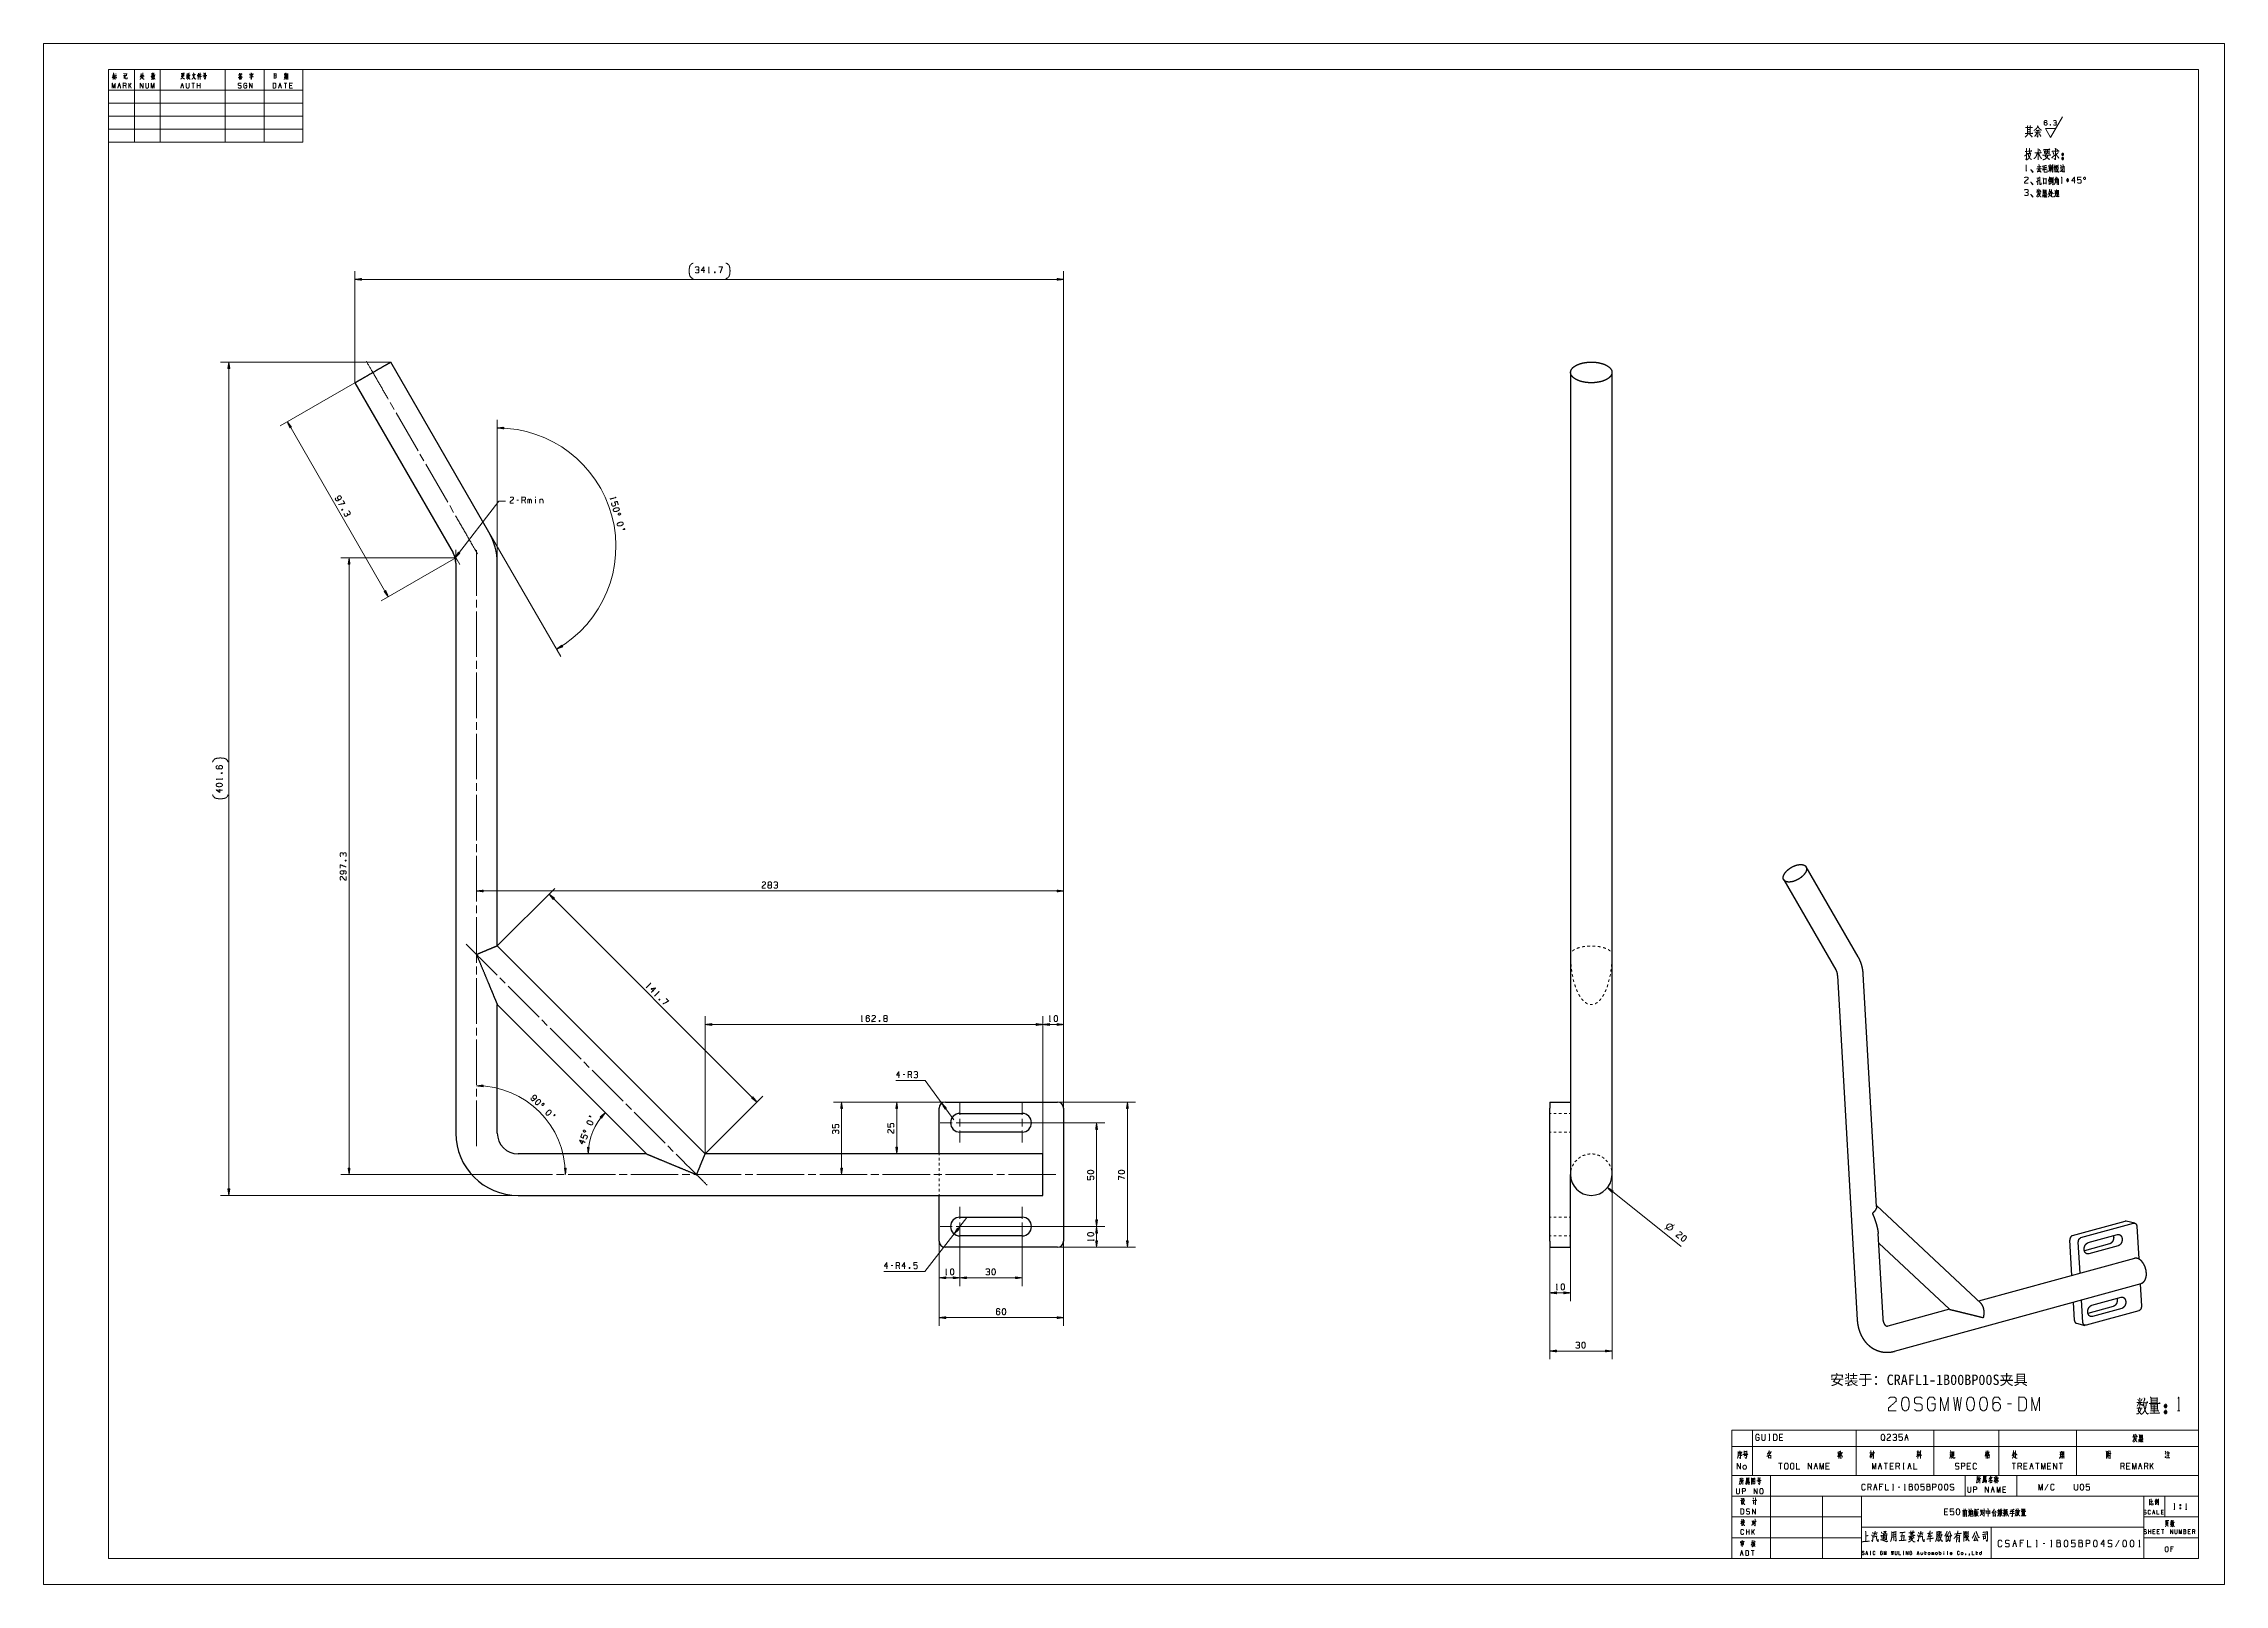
# Model space of a CAD drawing. Header units: millimetres. Extents: x 0 to 841, y 0 to 594.
import ezdxf

# ---------------------------------------------------------------- set-up
doc = ezdxf.new("R2010")
doc.units = ezdxf.units.MM
doc.layers.add('101', color=7, linetype='Continuous', true_color=0xffffff)

msp = doc.modelspace()

# ---------------------------------------------------------------- texts
at = {"layer": '101', "color": 95, "linetype": 'Continuous', "lineweight": 18, "insert": (688.93, 80.87), "char_height": 4, "width": 9907.1374, "attachment_point": 1}
msp.add_mtext('{\\fSimSun|b0|i0|c134|p2;安装于：CRAFL1-1B00BP00S夹具}', dxfattribs=at)

# ---------------------------------------------------------------- linework, layer by layer
at = {"layer": '101', "color": 133, "linetype": 'Continuous', "lineweight": 18}
for p, q in [((0, 594), (0, 0)), ((841, 594), (0, 594)), ((841, 0), (841, 594)), ((25, 584), (100, 584)), ((25, 584), (100, 584)), ((25, 584), (25, 556)), ((25, 584), (25, 10)), ((831, 584), (25, 584)), ((25, 584), (100, 584)), ((35, 584), (35, 556)), ((45, 584), (45, 556)), ((70, 584), (70, 556)), ((85, 584), (85, 556)), ((100, 584), (100, 556)), ((831, 10), (831, 584)), ((25, 576), (100, 576)), ((25, 571), (100, 571)), ((25, 566), (100, 566)), ((25, 561), (100, 561)), ((25, 556), (100, 556)), ((651, 42), (651, 10)), ((651, 42), (831, 42)), ((651, 34), (831, 34)), ((666, 42), (666, 10)), ((686, 34), (686, 10)), ((701, 34), (701, 10)), ((741, 42), (741, 34)), ((761, 42), (761, 34)), ((810, 34), (810, 10)), ((818, 34), (818, 26)), ((651, 26), (701, 26)), ((810, 26), (831, 26)), ((651, 18), (701, 18)), ((701, 22), (810, 22)), ((751, 22), (751, 10)), ((810, 18), (831, 18)), ((25, 10), (831, 10)), ((651, 10), (831, 10)), ((0, 0), (841, 0))]:
    msp.add_line(p, q, dxfattribs=at)
at = {"layer": '101', "color": 72, "linetype": 'Continuous', "lineweight": 18}
for p, q in [((26.57, 581.85), (27.19, 581.97)), ((26.93, 581.62), (27.15, 581.35)), ((27.22, 581.66), (28.18, 581.81)), ((27.36, 582.28), (27.94, 582.41)), ((41.57, 581.89), (42.36, 582.05)), ((42.47, 581.83), (43.02, 581.95)), ((53.4, 581.76), (53.93, 581.85)), ((55.14, 580.54), (55.6, 581.1)), ((75.48, 582.24), (75.9, 582.3)), ((75.58, 582.22), (75.68, 581.91)), ((76.06, 581.31), (75.59, 581.23)), ((76.05, 582.18), (76.58, 582.28)), ((76.21, 582.16), (76.34, 581.83)), ((92.79, 582.1), (93.66, 582.22)), ((93.07, 581.74), (93.34, 581.81)), ((93.09, 581.39), (93.32, 581.45)), ((93.83, 581.72), (94.08, 581.79)), ((28.89, 577.84), (29.45, 577.84)), ((31.85, 576.85), (31.57, 577.84)), ((32.86, 576.85), (32.86, 578.81)), ((33.82, 578.81), (32.86, 577.45)), ((33.82, 576.85), (33.27, 578.03)), ((53.17, 577.84), (53.72, 577.84)), ((58.25, 578.81), (57.13, 578.81)), ((57.69, 578.81), (57.69, 576.85)), ((59.25, 576.85), (59.25, 578.81)), ((60.37, 577.84), (59.25, 577.84)), ((60.37, 576.85), (60.37, 578.81)), ((90.88, 577.84), (91.43, 577.84)), ((93.83, 578.81), (92.72, 578.81)), ((93.28, 578.81), (93.28, 576.85)), ((95.68, 577.84), (94.84, 577.84)), ((764.18, 552.37), (765.08, 552.37)), ((765.08, 551.59), (766.22, 551.59)), ((774.41, 547.04), (774.56, 546.89)), ((774.47, 546.94), (774.47, 545.06)), ((774.75, 547.39), (774.89, 547.24)), ((777.78, 547.16), (778, 546.76)), ((764.39, 544.94), (764.81, 544.94)), ((773.46, 546.34), (774.13, 546.36)), ((773.46, 541.77), (773.46, 539.6)), ((773.65, 539.87), (774.31, 540.3)), ((773.81, 545.71), (774.13, 544.94)), ((774.03, 541.4), (774.03, 540.12)), ((774.15, 541.82), (774.33, 541.32)), ((774.79, 542.5), (775.03, 542.42)), ((775.86, 540.55), (776.97, 540.55)), ((775.9, 541.1), (776.99, 541.1)), ((776, 542.07), (776.69, 542.07)), ((776.78, 542.27), (776.44, 541.8)), ((777.64, 546.09), (777.96, 546.09)), ((778.05, 540.17), (778.47, 540.17)), ((781.03, 541.37), (780.02, 541.37)), ((780.2, 541.85), (780.87, 540.9)), ((780.86, 541.85), (780.2, 540.9)), ((780.52, 540.65), (780.52, 542.07)), ((769.24, 536.34), (769.91, 536.34)), ((771.18, 537.46), (772.28, 537.46)), ((771.2, 536.56), (772.28, 536.56)), ((771.27, 537.19), (771.47, 536.76)), ((771.75, 537.36), (771.75, 535.61)), ((772.1, 537.19), (771.93, 536.76)), ((772.28, 537.59), (772.28, 536.36)), ((773.53, 536.96), (773.96, 536.96)), ((775.81, 537.24), (775.81, 535.41)), ((776.25, 536.76), (777.03, 536.76)), ((256.36, 505.6), (256.78, 505.6)), ((258.76, 506.05), (258.91, 505.63)), ((115.25, 414.47), (114.97, 414.12)), ((183.2, 418.03), (182.53, 418.03)), ((185.82, 416.83), (185.48, 418.03)), ((186.75, 416.83), (186.75, 418.4)), ((189.7, 418.4), (189.7, 416.83)), ((191.3, 418.4), (191.3, 416.83)), ((218.47, 418.63), (218.58, 418.22)), ((68.49, 312.65), (68.92, 312.81)), ((68.94, 310.25), (68.94, 310.68)), ((116.27, 278.94), (116.7, 279.1)), ((232.33, 230.25), (232.63, 229.95)), ((235.55, 227.03), (235.85, 226.73)), ((237.57, 225.65), (237.38, 225.24)), ((315.35, 216.94), (315.77, 216.94)), ((322.3, 217.39), (322.46, 216.96)), ((387.88, 216.94), (388.31, 216.94)), ((332.14, 196.52), (331.47, 196.52)), ((334.75, 195.32), (334.41, 196.52)), ((625.13, 136.97), (628.97, 138.57)), ((404.97, 132.47), (404.97, 132.9)), ((327.47, 122.91), (326.8, 122.91)), ((330.08, 121.71), (329.75, 122.91)), ((333.87, 122.16), (334.03, 121.73)), ((347.88, 119.28), (348.31, 119.28)), ((583.38, 113.5), (583.8, 113.5)), ((758.9, 69.6), (757.41, 69.6)), ((807.25, 67.89), (809.28, 67.89)), ((808.03, 69.82), (807.33, 68.72)), ((807.6, 71.36), (807.96, 70.59)), ((808.54, 69.77), (809.16, 69.05)), ((809.24, 71.47), (808.73, 70.59)), ((651, 59.46), (659, 59.46)), ((651, 59.46), (651, 53.11)), ((659, 59.46), (699, 59.46)), ((659, 59.46), (659, 53.11)), ((699, 59.46), (729, 59.46)), ((699, 59.46), (699, 53.11)), ((729, 59.46), (754, 59.46)), ((729, 59.46), (729, 53.11)), ((754, 59.46), (784, 59.46)), ((754, 59.46), (754, 53.11)), ((784, 59.46), (831, 59.46)), ((784, 59.46), (784, 53.11)), ((822.93, 66.95), (823.87, 66.95)), ((831, 59.46), (831, 53.11)), ((651, 53.11), (659, 53.11)), ((651, 53.11), (651, 42)), ((655.84, 51.23), (656.76, 51.23)), ((655.84, 50.53), (656.76, 50.53)), ((656.78, 51.45), (656.78, 50.3)), ((659, 53.11), (659, 42)), ((659, 53.11), (699, 53.11)), ((665.23, 50.65), (665.55, 50.17)), ((665.35, 57.85), (665.68, 57.85)), ((665.35, 55.48), (665.68, 55.48)), ((665.52, 57.85), (665.52, 55.48)), ((670.41, 56.68), (669.41, 56.68)), ((692.35, 51.08), (692.35, 48.55)), ((692.78, 50.68), (693.56, 50.68)), ((693.63, 50.98), (693.45, 50.35)), ((699, 53.11), (699, 42)), ((699, 53.11), (729, 53.11)), ((704.6, 50.62), (704.21, 49.08)), ((718.09, 56.68), (718.76, 56.68)), ((722.49, 51.18), (722.62, 50.6)), ((723.15, 51.18), (722.94, 50.53)), ((723.33, 51.2), (723.61, 50.62)), ((729, 53.11), (729, 42)), ((729, 53.11), (754, 53.11)), ((735.15, 50.65), (735.82, 50.65)), ((736.1, 51.03), (736.7, 51.03)), ((736.7, 51.25), (736.7, 49.55)), ((749.02, 50.6), (748.74, 49.45)), ((754, 53.11), (754, 42)), ((754, 53.11), (784, 53.11)), ((759.6, 50.68), (760.03, 50.68)), ((777.81, 50.95), (777.81, 49.13)), ((778.25, 50.48), (779.03, 50.48)), ((784, 53.11), (784, 42)), ((784, 53.11), (831, 53.11)), ((795.52, 51.1), (795.87, 51.1)), ((796.17, 50.6), (796.17, 48.53)), ((796.84, 51.45), (797.02, 51.3)), ((806.33, 56.4), (807, 56.4)), ((808.27, 57.53), (809.36, 57.53)), ((808.29, 56.62), (809.36, 56.62)), ((808.36, 57.25), (808.55, 56.83)), ((808.83, 57.43), (808.83, 55.68)), ((809.19, 57.25), (809.01, 56.83)), ((809.36, 57.65), (809.36, 56.43)), ((818.12, 50.6), (818.42, 50.13)), ((818.21, 51.3), (818.51, 50.75)), ((831, 53.11), (831, 42)), ((656.05, 50.08), (655.84, 49.38)), ((655.89, 49.65), (656.78, 49.65)), ((670.45, 46.74), (669.11, 46.74)), ((669.78, 46.74), (669.78, 44.36)), ((683.1, 45.56), (683.77, 45.56)), ((688.33, 45.56), (687.32, 45.56)), ((691.88, 50.4), (692.64, 50.4)), ((692.21, 50.35), (691.95, 49.13)), ((692.39, 50.17), (692.6, 49.7)), ((692.87, 50.13), (692.55, 49)), ((692.8, 50.17), (692.94, 49.95)), ((693.38, 50.08), (693.79, 48.98)), ((704.74, 50.35), (705.04, 49.9)), ((707.86, 45.56), (708.53, 45.56)), ((711.14, 46.74), (709.8, 46.74)), ((710.47, 46.74), (710.47, 44.36)), ((713.08, 45.56), (712.08, 45.56)), ((715.7, 44.36), (715.36, 45.56)), ((717.12, 46.74), (717.46, 46.74)), ((717.12, 44.36), (717.46, 44.36)), ((717.3, 46.74), (717.3, 44.36)), ((719.24, 45.56), (719.91, 45.56)), ((722.72, 50.25), (722.32, 49.17)), ((722.37, 50.25), (723.18, 50.25)), ((722.87, 50.25), (723.18, 49.77)), ((723.31, 50.38), (723.52, 49.92)), ((735.06, 49.95), (735.87, 49.95)), ((742.85, 45.56), (741.84, 45.56)), ((760.45, 46.74), (759.11, 46.74)), ((759.78, 46.74), (759.78, 44.36)), ((762.73, 44.36), (762.39, 45.56)), ((764.67, 45.56), (763.66, 45.56)), ((766.27, 45.56), (766.94, 45.56)), ((769.56, 46.74), (768.21, 46.74)), ((768.88, 46.74), (768.88, 44.36)), ((773.77, 45.56), (772.76, 45.56)), ((778.66, 46.74), (777.32, 46.74)), ((777.99, 46.74), (777.99, 44.36)), ((802.37, 44.36), (802.04, 45.56)), ((804.31, 45.56), (803.31, 45.56)), ((808.19, 45.56), (808.87, 45.56)), ((811.48, 44.36), (811.14, 45.56)), ((812.41, 44.36), (812.41, 46.74)), ((813.58, 46.74), (812.41, 45.09)), ((813.58, 44.36), (812.91, 45.79)), ((651, 42), (659, 42)), ((656.97, 38.94), (657.52, 39.09)), ((657.27, 40.33), (657.26, 39.02)), ((659, 42), (699, 42)), ((699, 42), (729, 42)), ((704.8, 36.3), (704.46, 37.5)), ((706.07, 37.5), (706.74, 37.5)), ((708.84, 37.73), (708.01, 37.73)), ((713.02, 36.3), (713.44, 36.3)), ((715.84, 37.5), (715.17, 37.5)), ((717.57, 36.3), (718, 36.3)), ((729, 42), (754, 42)), ((748.4, 39.55), (748.95, 39.71)), ((748.7, 40.95), (748.68, 39.64)), ((751.37, 36.54), (751.96, 36.54)), ((752.19, 40.66), (752.91, 40.86)), ((754, 42), (784, 42)), ((756.48, 36.54), (755.59, 36.54)), ((773.09, 38.68), (771.75, 36.3)), ((784, 42), (831, 42)), ((734.05, 27.98), (733.05, 27.98)), ((740.46, 29.1), (740.71, 28.65)), ((740.55, 26.47), (740.73, 26.2)), ((741.22, 29.1), (741.01, 28.65)), ((742.21, 28), (742.86, 28)), ((742.77, 27.65), (743.83, 28.33)), ((744.69, 28.18), (744.36, 26.9)), ((744.8, 28), (745.1, 27.35)), ((745.23, 27.95), (745.93, 27.95)), ((746.88, 28.62), (747.55, 28.62)), ((753.94, 29), (754.15, 28.6)), ((755.78, 26.53), (756.09, 26.25)), ((756.84, 28.53), (756.84, 26.3)), ((760.63, 27.83), (761, 27.83)), ((760.7, 29.1), (760.88, 28.6)), ((763.07, 27.13), (763.91, 27.13)), ((763.07, 26.83), (763.9, 26.83)), ((763.68, 28.95), (763.68, 28.5)), ((812.26, 31.78), (812.58, 31.9)), ((813.52, 27.84), (813.96, 27.84)), ((817.35, 27.84), (816.69, 27.84)), ((821.51, 28.84), (821.94, 28.84)), ((823.82, 29.56), (823.82, 29.09)), ((823.82, 29.56), (824.16, 29.56)), ((826.06, 28.84), (826.49, 28.84)), ((655.1, 24.43), (654.54, 24.28)), ((654.9, 24.18), (655.11, 23.91)), ((656.65, 19.22), (656.65, 21.19)), ((657.76, 20.22), (656.65, 20.22)), ((657.76, 19.22), (657.76, 21.19)), ((658.77, 19.22), (658.77, 21.19)), ((659.73, 21.19), (658.77, 19.82)), ((659.73, 19.22), (659.18, 20.4)), ((706.12, 18.97), (707.02, 19.22)), ((709.73, 18.7), (710.51, 18.87)), ((709.73, 18.08), (710.56, 18.28)), ((712.95, 18.18), (714.07, 18.46)), ((714.02, 19.28), (712.97, 19.01)), ((716.73, 19.91), (716.46, 16.9)), ((719.77, 19.08), (721.14, 19.32)), ((723.8, 18.97), (724.7, 19.22)), ((730.5, 19.28), (730.11, 19.22)), ((730.48, 18.53), (730.11, 18.42)), ((738.65, 18.18), (737.79, 18.08)), ((737.79, 17.42), (738.65, 17.53)), ((739.33, 19.73), (739.14, 19.63)), ((741.92, 19.53), (741.4, 19.46)), ((800.48, 17.05), (799, 14.43)), ((811.72, 19.53), (811.72, 21.1)), ((812.61, 20.32), (811.72, 20.32)), ((812.61, 19.53), (812.61, 21.1)), ((814.08, 20.32), (813.41, 20.32)), ((815.78, 20.32), (815.11, 20.32)), ((817.7, 21.1), (816.81, 21.1)), ((817.25, 21.1), (817.25, 19.53)), ((820.26, 23.91), (821.05, 24.07)), ((821.16, 23.85), (821.7, 23.97)), ((827.66, 20.32), (826.99, 20.32)), ((829.58, 19.53), (829.36, 20.32)), ((654.58, 12.07), (655.14, 12.07)), ((654.8, 15.56), (655.33, 15.64)), ((659.66, 13.05), (658.54, 13.05)), ((659.17, 16.24), (658.6, 16.12)), ((658.97, 15.95), (659.16, 15.71)), ((659.1, 13.05), (659.1, 11.08)), ((702.89, 12.12), (703.26, 12.12)), ((704.39, 12.76), (704.58, 12.76)), ((704.39, 11.45), (704.58, 11.45)), ((704.49, 12.76), (704.49, 11.45)), ((717.12, 12.76), (717.31, 12.76)), ((717.12, 11.45), (717.31, 11.45)), ((717.22, 12.76), (717.22, 11.45)), ((722.69, 12.12), (723.06, 12.12)), ((725.33, 12.32), (726.07, 12.32)), ((728.16, 11.45), (728.16, 12.32)), ((730.99, 11.8), (730.99, 12.76)), ((732.78, 12.32), (732.78, 11.45)), ((734.19, 12.78), (734.19, 11.45)), ((745.13, 12.32), (745.87, 12.32)), ((759.77, 15.75), (760.51, 15.75)), ((763.14, 16), (762.22, 16)), ((768.39, 14.43), (768.86, 14.43)), ((771.82, 15.75), (771.08, 15.75)), ((774.05, 14.43), (774.51, 14.43)), ((807.99, 14.43), (808.46, 14.43)), ((821, 13.74), (820.31, 13.74))]:
    msp.add_line(p, q, dxfattribs=at)
at = {"layer": '101', "color": 43, "linetype": 'Continuous', "lineweight": 18}
for p, q in [((773.98, 557.77), (778.59, 565.77)), ((771.96, 561.27), (776, 561.27)), ((773.98, 557.77), (771.96, 561.27)), ((773.8, 562.86), (773.92, 562.53))]:
    msp.add_line(p, q, dxfattribs=at)
at = {"layer": '101', "color": 22, "linetype": 'Continuous', "lineweight": 18}
for p, q in [((120.03, 463.24), (120.03, 506.3)), ((393.36, 183.56), (393.36, 506.3)), ((122.57, 503.46), (120.03, 503.12)), ((120.03, 503.12), (393.36, 503.12)), ((120.03, 503.12), (122.57, 502.79)), ((122.57, 503.15), (120.23, 503.15)), ((122.57, 503.1), (120.23, 503.1)), ((122.57, 503.2), (120.61, 503.2)), ((122.57, 503.05), (120.61, 503.05)), ((122.57, 503.25), (121, 503.25)), ((122.57, 503), (121, 503)), ((122.57, 503.3), (121.38, 503.3)), ((122.57, 502.94), (121.38, 502.94)), ((122.57, 503.35), (121.77, 503.35)), ((122.57, 502.89), (121.77, 502.89)), ((122.57, 503.4), (122.16, 503.4)), ((122.57, 502.84), (122.16, 502.84)), ((122.57, 503.45), (122.54, 503.45)), ((122.57, 503.45), (122.54, 503.45)), ((122.57, 502.79), (122.54, 502.79)), ((122.57, 502.79), (122.54, 502.79)), ((122.57, 502.79), (122.57, 503.46)), ((393.36, 503.12), (390.82, 503.46)), ((390.82, 503.46), (390.82, 502.79)), ((390.82, 503.45), (390.85, 503.45)), ((390.82, 503.45), (390.85, 503.45)), ((390.82, 503.4), (391.24, 503.4)), ((390.82, 503.35), (391.63, 503.35)), ((390.82, 503.3), (392.01, 503.3)), ((390.82, 503.25), (392.4, 503.25)), ((390.82, 503.2), (392.78, 503.2)), ((390.82, 503.15), (393.17, 503.15)), ((390.82, 502.79), (393.36, 503.12)), ((390.82, 503.1), (393.17, 503.1)), ((390.82, 503.05), (392.78, 503.05)), ((390.82, 503), (392.4, 503)), ((390.82, 502.94), (392.01, 502.94)), ((390.82, 502.89), (391.63, 502.89)), ((390.82, 502.84), (391.24, 502.84)), ((390.82, 502.79), (390.85, 502.79)), ((390.82, 502.79), (390.85, 502.79)), ((133.89, 471.24), (68.25, 471.24)), ((71.42, 471.24), (71.09, 468.7)), ((71.4, 468.7), (71.4, 471.05)), ((71.42, 471.24), (71.42, 149.96)), ((71.76, 468.7), (71.42, 471.24)), ((71.45, 468.7), (71.45, 471.05)), ((71.09, 468.7), (71.09, 468.73)), ((71.09, 468.7), (71.09, 468.73)), ((71.09, 468.7), (71.76, 468.7)), ((71.14, 468.7), (71.14, 469.12)), ((71.19, 468.7), (71.19, 469.5)), ((71.25, 468.7), (71.25, 469.89)), ((71.3, 468.7), (71.3, 470.27)), ((71.35, 468.7), (71.35, 470.66)), ((71.5, 468.7), (71.5, 470.66)), ((71.55, 468.7), (71.55, 470.27)), ((71.6, 468.7), (71.6, 469.89)), ((71.65, 468.7), (71.65, 469.5)), ((71.7, 468.7), (71.7, 469.12)), ((71.75, 468.7), (71.75, 468.73)), ((71.75, 468.7), (71.75, 468.73)), ((120.03, 463.24), (91.25, 446.62)), ((93.99, 448.2), (94.98, 445.84)), ((95.55, 446.17), (93.99, 448.2)), ((132.92, 380.78), (93.99, 448.2)), ((95.24, 445.99), (94.07, 448.02)), ((95.29, 446.02), (94.11, 448.05)), ((95.2, 445.97), (94.22, 447.67)), ((95.33, 446.04), (94.35, 447.74)), ((95.15, 445.94), (94.37, 447.31)), ((95.11, 445.92), (94.52, 446.95)), ((95.37, 446.07), (94.59, 447.43)), ((95.07, 445.89), (94.66, 446.59)), ((95.02, 445.87), (94.81, 446.23)), ((95.42, 446.09), (94.82, 447.12)), ((94.98, 445.84), (94.96, 445.87)), ((94.98, 445.84), (94.96, 445.87)), ((94.98, 445.84), (95.55, 446.17)), ((95.46, 446.12), (95.06, 446.82)), ((95.51, 446.14), (95.3, 446.51)), ((95.55, 446.17), (95.53, 446.2)), ((95.55, 446.17), (95.53, 446.2)), ((174.96, 393.67), (174.96, 449)), ((177.51, 446.13), (174.96, 445.83)), ((174.96, 445.83), (177.5, 445.46)), ((177.5, 445.77), (175.15, 445.8)), ((177.5, 445.82), (175.16, 445.85)), ((177.5, 445.87), (175.54, 445.9)), ((177.5, 445.72), (175.54, 445.74)), ((177.5, 445.92), (175.93, 445.94)), ((177.5, 445.97), (176.32, 445.99)), ((177.51, 446.02), (176.7, 446.03)), ((177.51, 446.07), (177.09, 446.08)), ((177.51, 446.12), (177.47, 446.12)), ((177.51, 446.12), (177.47, 446.12)), ((177.5, 445.46), (177.51, 446.13)), ((177.5, 445.67), (175.93, 445.69)), ((177.5, 445.62), (176.31, 445.63)), ((177.5, 445.56), (176.7, 445.58)), ((177.5, 445.51), (177.08, 445.52)), ((177.5, 445.46), (177.47, 445.46)), ((177.5, 445.46), (177.47, 445.46)), ((175.61, 417.64), (158.69, 395.74)), ((178.15, 417.64), (175.61, 417.64)), ((171.75, 405.67), (199.41, 357.75)), ((158.96, 395.81), (114.64, 395.81)), ((117.82, 395.81), (117.48, 393.27)), ((117.79, 393.27), (117.79, 395.62)), ((118.15, 393.27), (117.82, 395.81)), ((117.82, 395.81), (117.82, 157.96)), ((117.84, 393.27), (117.84, 395.62)), ((158.96, 395.81), (130.17, 379.19)), ((159.98, 397.95), (158.69, 395.74)), ((158.69, 395.74), (160.51, 397.55)), ((160.22, 397.77), (158.79, 395.91)), ((160.26, 397.73), (158.83, 395.88)), ((160.18, 397.8), (158.98, 396.24)), ((160.3, 397.7), (159.1, 396.15)), ((160.14, 397.83), (159.18, 396.58)), ((160.1, 397.86), (159.37, 396.92)), ((160.34, 397.67), (159.38, 396.43)), ((160.06, 397.89), (159.57, 397.25)), ((160.38, 397.64), (159.66, 396.7)), ((160.02, 397.92), (159.77, 397.59)), ((160.42, 397.61), (159.93, 396.97)), ((159.98, 397.95), (159.96, 397.93)), ((159.98, 397.95), (159.96, 397.93)), ((160.51, 397.55), (159.98, 397.95)), ((160.46, 397.58), (160.21, 397.25)), ((160.5, 397.55), (160.48, 397.52)), ((160.5, 397.55), (160.48, 397.52)), ((117.48, 393.27), (117.48, 393.3)), ((117.48, 393.27), (117.48, 393.3)), ((117.48, 393.27), (118.15, 393.27)), ((117.54, 393.27), (117.54, 393.69)), ((117.59, 393.27), (117.59, 394.08)), ((117.64, 393.27), (117.64, 394.46)), ((117.69, 393.27), (117.69, 394.85)), ((117.74, 393.27), (117.74, 395.23)), ((117.89, 393.27), (117.89, 395.23)), ((117.94, 393.27), (117.94, 394.85)), ((117.99, 393.27), (117.99, 394.46)), ((118.04, 393.27), (118.04, 394.08)), ((118.09, 393.27), (118.09, 393.69)), ((118.15, 393.27), (118.15, 393.3)), ((118.15, 393.27), (118.15, 393.3)), ((131.94, 383.15), (131.36, 382.81)), ((131.36, 382.81), (132.92, 380.78)), ((131.37, 382.81), (131.38, 382.79)), ((131.37, 382.81), (131.38, 382.79)), ((131.41, 382.84), (131.62, 382.48)), ((131.45, 382.86), (131.86, 382.17)), ((131.5, 382.89), (132.09, 381.86)), ((131.54, 382.92), (132.33, 381.55)), ((131.59, 382.94), (132.57, 381.24)), ((131.63, 382.97), (132.8, 380.93)), ((131.67, 382.99), (132.85, 380.96)), ((131.72, 383.02), (132.7, 381.32)), ((131.76, 383.04), (132.55, 381.68)), ((131.81, 383.07), (132.4, 382.04)), ((131.85, 383.09), (132.25, 382.4)), ((131.89, 383.12), (132.1, 382.76)), ((132.92, 380.78), (131.94, 383.15)), ((131.94, 383.14), (131.95, 383.12)), ((131.94, 383.14), (131.95, 383.12)), ((199.84, 362.09), (197.83, 360.5)), ((200, 361.82), (197.98, 360.62)), ((200.02, 361.78), (198.01, 360.57)), ((199.97, 361.86), (198.28, 360.86)), ((200.05, 361.73), (198.36, 360.73)), ((199.94, 361.91), (198.59, 361.1)), ((200.07, 361.69), (198.72, 360.88)), ((199.92, 361.95), (198.9, 361.34)), ((200.1, 361.65), (199.08, 361.04)), ((199.89, 361.99), (199.2, 361.58)), ((199.87, 362.04), (199.51, 361.82)), ((199.84, 362.08), (199.81, 362.07)), ((199.84, 362.08), (199.81, 362.07)), ((200.18, 361.51), (199.84, 362.09)), ((197.83, 360.5), (200.18, 361.51)), ((200.13, 361.6), (199.44, 361.19)), ((200.15, 361.56), (199.79, 361.34)), ((200.18, 361.51), (200.15, 361.5)), ((200.18, 361.51), (200.15, 361.5)), ((393.36, 183.56), (393.36, 270.5)), ((169.5, 267.66), (166.96, 267.33)), ((166.96, 267.33), (169.5, 266.99)), ((393.36, 267.33), (166.96, 267.33)), ((169.5, 267.35), (167.16, 267.35)), ((169.5, 267.3), (167.16, 267.3)), ((169.5, 267.4), (167.54, 267.4)), ((169.5, 267.25), (167.54, 267.25)), ((169.5, 267.46), (167.93, 267.46)), ((169.5, 267.2), (167.93, 267.2)), ((169.5, 267.51), (168.31, 267.51)), ((169.5, 267.15), (168.31, 267.15)), ((169.5, 267.56), (168.7, 267.56)), ((169.5, 267.1), (168.7, 267.1)), ((169.5, 267.61), (169.08, 267.61)), ((169.5, 267.05), (169.08, 267.05)), ((169.5, 267.66), (169.47, 267.66)), ((169.5, 267.66), (169.47, 267.66)), ((169.5, 267), (169.47, 267)), ((169.5, 267), (169.47, 267)), ((169.5, 266.99), (169.5, 267.66)), ((174.96, 246.12), (197.18, 268.34)), ((194.94, 266.1), (196.5, 264.06)), ((194.94, 266.1), (275.1, 185.93)), ((196.97, 264.54), (194.94, 266.1)), ((196.71, 264.28), (195.06, 265.94)), ((196.75, 264.32), (195.09, 265.98)), ((196.68, 264.25), (195.29, 265.63)), ((196.79, 264.35), (195.4, 265.74)), ((196.64, 264.21), (195.53, 265.33)), ((196.82, 264.39), (195.71, 265.5)), ((196.61, 264.18), (195.77, 265.02)), ((196.57, 264.14), (196, 264.71)), ((196.86, 264.43), (196.02, 265.27)), ((196.54, 264.1), (196.24, 264.4)), ((196.89, 264.46), (196.33, 265.03)), ((196.5, 264.07), (196.48, 264.09)), ((196.5, 264.07), (196.48, 264.09)), ((196.5, 264.06), (196.97, 264.54)), ((196.93, 264.5), (196.63, 264.79)), ((196.97, 264.53), (196.94, 264.56)), ((196.97, 264.53), (196.94, 264.56)), ((390.82, 267.66), (390.85, 267.66)), ((390.82, 267.66), (390.85, 267.66)), ((393.36, 267.33), (390.82, 267.66)), ((390.82, 267.66), (390.82, 266.99)), ((390.82, 267.61), (391.24, 267.61)), ((390.82, 267.56), (391.63, 267.56)), ((390.82, 267.51), (392.01, 267.51)), ((390.82, 267.46), (392.4, 267.46)), ((390.82, 267.4), (392.78, 267.4)), ((390.82, 267.35), (393.17, 267.35)), ((390.82, 266.99), (393.36, 267.33)), ((390.82, 267.3), (393.17, 267.3)), ((390.82, 267.25), (392.78, 267.25)), ((390.82, 267.2), (392.4, 267.2)), ((390.82, 267.15), (392.01, 267.15)), ((390.82, 267.1), (391.63, 267.1)), ((390.82, 267.05), (391.24, 267.05)), ((390.82, 267), (390.85, 267)), ((390.82, 267), (390.85, 267)), ((255.13, 165.96), (255.13, 219.02)), ((385.36, 165.96), (385.36, 219.02)), ((385.36, 165.96), (385.36, 219.02)), ((393.36, 183.56), (393.36, 219.02)), ((257.67, 216.18), (255.13, 215.84)), ((255.13, 215.84), (257.67, 215.51)), ((255.13, 215.84), (385.36, 215.84)), ((257.67, 215.87), (255.32, 215.87)), ((257.67, 215.82), (255.32, 215.82)), ((257.67, 215.92), (255.71, 215.92)), ((257.67, 215.77), (255.71, 215.77)), ((257.67, 215.97), (256.09, 215.97)), ((257.67, 215.72), (256.09, 215.72)), ((257.67, 216.02), (256.48, 216.02)), ((257.67, 215.67), (256.48, 215.67)), ((257.67, 216.07), (256.87, 216.07)), ((257.67, 215.62), (256.87, 215.62)), ((257.67, 216.12), (257.25, 216.12)), ((257.67, 215.56), (257.25, 215.56)), ((257.67, 216.17), (257.64, 216.17)), ((257.67, 216.17), (257.64, 216.17)), ((257.67, 215.51), (257.64, 215.51)), ((257.67, 215.51), (257.64, 215.51)), ((257.67, 215.51), (257.67, 216.18)), ((385.36, 215.84), (382.82, 216.18)), ((382.82, 216.18), (382.82, 215.51)), ((382.82, 216.17), (382.85, 216.17)), ((382.82, 216.17), (382.85, 216.17)), ((382.82, 216.12), (383.24, 216.12)), ((382.82, 216.07), (383.63, 216.07)), ((382.82, 216.02), (384.01, 216.02)), ((382.82, 215.97), (384.4, 215.97)), ((382.82, 215.92), (384.78, 215.92)), ((382.82, 215.87), (385.17, 215.87)), ((382.82, 215.51), (385.36, 215.84)), ((382.82, 215.82), (385.17, 215.82)), ((382.82, 215.77), (384.78, 215.77)), ((382.82, 215.72), (384.4, 215.72)), ((382.82, 215.67), (384.01, 215.67)), ((382.82, 215.62), (383.63, 215.62)), ((382.82, 215.56), (383.24, 215.56)), ((382.82, 215.51), (382.85, 215.51)), ((382.82, 215.51), (382.85, 215.51)), ((387.9, 216.18), (385.36, 215.84)), ((385.36, 215.84), (387.9, 215.51)), ((385.36, 215.84), (393.36, 215.84)), ((387.9, 215.87), (385.56, 215.87)), ((387.9, 215.82), (385.56, 215.82)), ((387.9, 215.92), (385.94, 215.92)), ((387.9, 215.77), (385.94, 215.77)), ((387.9, 215.97), (386.33, 215.97)), ((387.9, 215.72), (386.33, 215.72)), ((387.9, 216.02), (386.71, 216.02)), ((387.9, 215.67), (386.71, 215.67)), ((387.9, 216.07), (387.1, 216.07)), ((387.9, 215.62), (387.1, 215.62)), ((387.9, 216.12), (387.48, 216.12)), ((387.9, 215.56), (387.48, 215.56)), ((387.9, 216.17), (387.87, 216.17)), ((387.9, 216.17), (387.87, 216.17)), ((387.9, 215.51), (387.87, 215.51)), ((387.9, 215.51), (387.87, 215.51)), ((387.9, 215.51), (387.9, 216.18)), ((390.82, 216.18), (390.82, 215.51)), ((393.36, 215.84), (390.82, 216.18)), ((390.82, 216.17), (390.85, 216.17)), ((390.82, 216.17), (390.85, 216.17)), ((390.82, 216.12), (391.24, 216.12)), ((390.82, 216.07), (391.63, 216.07)), ((390.82, 216.02), (392.01, 216.02)), ((390.82, 215.97), (392.4, 215.97)), ((390.82, 215.92), (392.78, 215.92)), ((390.82, 215.87), (393.17, 215.87)), ((390.82, 215.51), (393.36, 215.84)), ((390.82, 215.82), (393.17, 215.82)), ((390.82, 215.77), (392.78, 215.77)), ((390.82, 215.72), (392.4, 215.72)), ((390.82, 215.67), (392.01, 215.67)), ((390.82, 215.62), (391.63, 215.62)), ((390.82, 215.56), (391.24, 215.56)), ((390.82, 215.51), (390.85, 215.51)), ((390.82, 215.51), (390.85, 215.51)), ((340, 194.22), (328.68, 194.22)), ((351.02, 179.08), (340, 194.22)), ((169.51, 192.5), (166.96, 192.22)), ((166.96, 192.22), (169.5, 191.83)), ((169.5, 192.14), (167.15, 192.19)), ((169.5, 192.19), (167.16, 192.24)), ((169.5, 192.24), (167.54, 192.28)), ((169.5, 192.09), (167.54, 192.13)), ((169.5, 192.04), (167.92, 192.07)), ((169.5, 192.3), (167.93, 192.32)), ((169.5, 191.99), (168.31, 192.01)), ((169.51, 192.35), (168.32, 192.37)), ((169.5, 191.94), (168.69, 191.95)), ((169.51, 192.4), (168.7, 192.41)), ((169.5, 191.89), (169.08, 191.9)), ((169.51, 192.45), (169.09, 192.46)), ((169.5, 191.84), (169.46, 191.84)), ((169.5, 191.84), (169.46, 191.84)), ((169.51, 192.5), (169.48, 192.5)), ((169.51, 192.5), (169.48, 192.5)), ((169.5, 191.83), (169.51, 192.5)), ((255.13, 165.96), (277.35, 188.18)), ((273.54, 187.96), (273.07, 187.49)), ((273.07, 187.49), (273.1, 187.47)), ((273.07, 187.49), (275.1, 185.93)), ((273.07, 187.49), (273.1, 187.47)), ((273.11, 187.53), (273.4, 187.23)), ((273.15, 187.57), (273.71, 187)), ((273.18, 187.6), (274.02, 186.76)), ((273.22, 187.64), (274.33, 186.52)), ((273.25, 187.67), (274.64, 186.29)), ((273.29, 187.71), (274.95, 186.05)), ((273.32, 187.74), (274.98, 186.09)), ((273.36, 187.78), (274.75, 186.39)), ((273.4, 187.82), (274.51, 186.7)), ((273.43, 187.85), (274.27, 187.01)), ((273.47, 187.89), (274.04, 187.32)), ((273.5, 187.92), (273.8, 187.63)), ((275.1, 185.93), (273.54, 187.96)), ((273.54, 187.96), (273.56, 187.94)), ((273.54, 187.96), (273.56, 187.94)), ((347.76, 185.96), (304.55, 185.96)), ((307.73, 185.96), (307.39, 183.42)), ((307.65, 183.42), (307.65, 185.38)), ((307.7, 183.42), (307.7, 185.76)), ((308.06, 183.42), (307.73, 185.96)), ((307.73, 185.96), (307.73, 157.96)), ((307.75, 183.42), (307.75, 185.76)), ((307.8, 183.42), (307.8, 185.38)), ((347.76, 185.96), (325.84, 185.96)), ((329.01, 185.96), (328.68, 183.42)), ((328.94, 183.42), (328.94, 185.38)), ((328.99, 183.42), (328.99, 185.76)), ((329.01, 185.96), (329.01, 165.96)), ((329.35, 183.42), (329.01, 185.96)), ((329.04, 183.42), (329.04, 185.76)), ((329.09, 183.42), (329.09, 185.38)), ((348.12, 183.64), (346.35, 185.5)), ((346.35, 185.5), (347.57, 183.25)), ((347.82, 183.43), (346.44, 185.33)), ((347.87, 183.46), (346.48, 185.36)), ((347.91, 183.49), (346.75, 185.07)), ((390.96, 185.96), (421.14, 185.96)), ((417.97, 185.96), (417.63, 183.42)), ((417.89, 183.42), (417.89, 185.38)), ((417.94, 183.42), (417.94, 185.76)), ((418.3, 183.42), (417.97, 185.96)), ((417.97, 129.96), (417.97, 185.96)), ((417.99, 183.42), (417.99, 185.76)), ((418.05, 183.42), (418.05, 185.38)), ((216.62, 181.84), (214.63, 180.23)), ((214.63, 180.22), (214.65, 180.25)), ((214.63, 180.22), (214.65, 180.25)), ((214.63, 180.23), (215.11, 179.77)), ((214.67, 180.19), (214.96, 180.49)), ((214.71, 180.15), (215.26, 180.74)), ((214.74, 180.12), (215.56, 180.98)), ((214.78, 180.08), (215.86, 181.23)), ((214.82, 180.05), (216.16, 181.47)), ((214.85, 180.01), (216.46, 181.72)), ((214.89, 179.98), (216.5, 181.68)), ((214.93, 179.94), (216.27, 181.37)), ((214.96, 179.91), (216.05, 181.05)), ((215, 179.87), (215.82, 180.74)), ((215.04, 179.84), (215.59, 180.42)), ((215.07, 179.8), (215.36, 180.11)), ((215.11, 179.77), (216.62, 181.84)), ((215.11, 179.77), (215.13, 179.79)), ((215.11, 179.77), (215.13, 179.79)), ((307.39, 183.42), (308.06, 183.42)), ((307.4, 183.42), (307.4, 183.45)), ((307.4, 183.42), (307.4, 183.45)), ((307.45, 183.42), (307.45, 183.83)), ((307.5, 183.42), (307.5, 184.22)), ((307.55, 183.42), (307.55, 184.61)), ((307.6, 183.42), (307.6, 184.99)), ((307.85, 183.42), (307.85, 184.99)), ((307.9, 183.42), (307.9, 184.61)), ((307.96, 183.42), (307.96, 184.22)), ((308.01, 183.42), (308.01, 183.83)), ((308.06, 183.42), (308.06, 183.45)), ((308.06, 183.42), (308.06, 183.45)), ((328.68, 183.42), (328.68, 183.45)), ((328.68, 183.42), (328.68, 183.45)), ((328.68, 183.42), (329.35, 183.42)), ((328.73, 183.42), (328.73, 183.83)), ((328.79, 183.42), (328.79, 184.22)), ((328.84, 183.42), (328.84, 184.61)), ((328.89, 183.42), (328.89, 184.99)), ((329.14, 183.42), (329.14, 184.99)), ((329.19, 183.42), (329.19, 184.61)), ((329.24, 183.42), (329.24, 184.22)), ((329.29, 183.42), (329.29, 183.83)), ((329.34, 183.42), (329.34, 183.45)), ((329.34, 183.42), (329.34, 183.45)), ((347.78, 183.4), (346.63, 184.98)), ((347.74, 183.37), (346.82, 184.64)), ((347.7, 183.34), (347, 184.3)), ((347.95, 183.52), (347.02, 184.79)), ((347.66, 183.31), (347.19, 183.96)), ((347.99, 183.55), (347.29, 184.51)), ((347.62, 183.28), (347.37, 183.62)), ((348.03, 183.58), (347.56, 184.23)), ((347.58, 183.25), (347.56, 183.27)), ((347.58, 183.25), (347.56, 183.27)), ((347.57, 183.25), (348.12, 183.64)), ((348.07, 183.61), (347.82, 183.95)), ((348.11, 183.64), (348.09, 183.66)), ((348.11, 183.64), (348.09, 183.66)), ((353.36, 177.96), (409.24, 177.96)), ((406.07, 177.96), (405.73, 175.42)), ((405.94, 175.42), (405.94, 176.99)), ((405.99, 175.42), (405.99, 177.38)), ((406.04, 175.42), (406.04, 177.76)), ((406.4, 175.42), (406.07, 177.96)), ((406.07, 137.96), (406.07, 177.96)), ((406.09, 175.42), (406.09, 177.76)), ((406.14, 175.42), (406.14, 177.38)), ((406.19, 175.42), (406.19, 176.99)), ((417.63, 183.42), (418.3, 183.42)), ((417.64, 183.42), (417.64, 183.45)), ((417.64, 183.42), (417.64, 183.45)), ((417.69, 183.42), (417.69, 183.83)), ((417.74, 183.42), (417.74, 184.22)), ((417.79, 183.42), (417.79, 184.61)), ((417.84, 183.42), (417.84, 184.99)), ((418.1, 183.42), (418.1, 184.99)), ((418.15, 183.42), (418.15, 184.61)), ((418.2, 183.42), (418.2, 184.22)), ((418.25, 183.42), (418.25, 183.83)), ((418.3, 183.42), (418.3, 183.45)), ((418.3, 183.42), (418.3, 183.45)), ((210.44, 168.49), (209.77, 168.5)), ((209.77, 168.5), (210.04, 165.96)), ((209.78, 168.5), (209.78, 168.47)), ((209.78, 168.5), (209.78, 168.47)), ((209.83, 168.5), (209.82, 168.09)), ((209.88, 168.5), (209.86, 167.7)), ((209.93, 168.5), (209.9, 167.31)), ((209.98, 168.5), (209.94, 166.92)), ((210.03, 168.5), (209.98, 166.54)), ((210.08, 168.5), (210.02, 166.15)), ((210.04, 165.96), (210.44, 168.49)), ((210.13, 168.49), (210.07, 166.15)), ((210.18, 168.49), (210.13, 166.53)), ((210.23, 168.49), (210.19, 166.92)), ((210.29, 168.49), (210.25, 167.3)), ((210.34, 168.49), (210.31, 167.69)), ((210.39, 168.49), (210.38, 168.07)), ((210.44, 168.49), (210.44, 168.45)), ((210.44, 168.49), (210.44, 168.45)), ((328.68, 168.5), (329.01, 165.96)), ((328.68, 168.5), (328.68, 168.46)), ((328.68, 168.5), (328.68, 168.46)), ((329.35, 168.5), (328.68, 168.5)), ((328.73, 168.5), (328.73, 168.08)), ((328.79, 168.5), (328.79, 167.69)), ((328.84, 168.5), (328.84, 167.31)), ((328.89, 168.5), (328.89, 166.92)), ((328.94, 168.5), (328.94, 166.54)), ((328.99, 168.5), (328.99, 166.15)), ((329.01, 165.96), (329.35, 168.5)), ((329.04, 168.5), (329.04, 166.15)), ((329.09, 168.5), (329.09, 166.54)), ((329.14, 168.5), (329.14, 166.92)), ((329.19, 168.5), (329.19, 167.31)), ((329.24, 168.5), (329.24, 167.69)), ((329.29, 168.5), (329.29, 168.08)), ((329.34, 168.5), (329.34, 168.46)), ((329.34, 168.5), (329.34, 168.46)), ((405.73, 175.42), (405.73, 175.45)), ((405.73, 175.42), (405.73, 175.45)), ((405.73, 175.42), (406.4, 175.42)), ((405.79, 175.42), (405.79, 175.83)), ((405.84, 175.42), (405.84, 176.22)), ((405.89, 175.42), (405.89, 176.61)), ((406.24, 175.42), (406.24, 176.61)), ((406.29, 175.42), (406.29, 176.22)), ((406.34, 175.42), (406.34, 175.83)), ((406.4, 175.42), (406.4, 175.45)), ((406.4, 175.42), (406.4, 175.45)), ((117.48, 160.5), (117.82, 157.96)), ((118.15, 160.5), (117.48, 160.5)), ((117.48, 160.5), (117.48, 160.46)), ((117.48, 160.5), (117.48, 160.46)), ((117.54, 160.5), (117.54, 160.08)), ((117.59, 160.5), (117.59, 159.69)), ((117.64, 160.5), (117.64, 159.31)), ((117.69, 160.5), (117.69, 158.92)), ((117.74, 160.5), (117.74, 158.54)), ((117.79, 160.5), (117.79, 158.15)), ((117.82, 157.96), (118.15, 160.5)), ((117.84, 160.5), (117.84, 158.15)), ((117.89, 160.5), (117.89, 158.54)), ((117.94, 160.5), (117.94, 158.92)), ((117.99, 160.5), (117.99, 159.31)), ((118.04, 160.5), (118.04, 159.69)), ((118.09, 160.5), (118.09, 160.08)), ((118.15, 160.5), (118.15, 160.46)), ((118.15, 160.5), (118.15, 160.46)), ((201.51, 160.5), (200.84, 160.49)), ((200.84, 160.49), (200.84, 160.46)), ((200.84, 160.49), (200.84, 160.46)), ((200.84, 160.49), (201.22, 157.96)), ((200.9, 160.49), (200.9, 160.07)), ((200.95, 160.49), (200.96, 159.69)), ((201, 160.49), (201.02, 159.3)), ((201.05, 160.49), (201.08, 158.92)), ((201.1, 160.49), (201.13, 158.53)), ((201.15, 160.5), (201.19, 158.15)), ((201.2, 160.5), (201.24, 158.15)), ((201.22, 157.96), (201.51, 160.5)), ((201.25, 160.5), (201.29, 158.54)), ((201.3, 160.5), (201.33, 158.92)), ((201.35, 160.5), (201.37, 159.31)), ((201.4, 160.5), (201.42, 159.7)), ((201.45, 160.5), (201.46, 160.08)), ((201.5, 160.5), (201.51, 160.47)), ((201.5, 160.5), (201.51, 160.47)), ((308.06, 160.5), (307.39, 160.5)), ((307.39, 160.5), (307.73, 157.96)), ((307.4, 160.5), (307.4, 160.46)), ((307.4, 160.5), (307.4, 160.46)), ((307.45, 160.5), (307.45, 160.08)), ((307.5, 160.5), (307.5, 159.69)), ((307.55, 160.5), (307.55, 159.31)), ((307.6, 160.5), (307.6, 158.92)), ((307.65, 160.5), (307.65, 158.54)), ((307.7, 160.5), (307.7, 158.15)), ((307.73, 157.96), (308.06, 160.5)), ((307.75, 160.5), (307.75, 158.15)), ((307.8, 160.5), (307.8, 158.54)), ((307.85, 160.5), (307.85, 158.92)), ((307.9, 160.5), (307.9, 159.31)), ((307.96, 160.5), (307.96, 159.69)), ((308.01, 160.5), (308.01, 160.08)), ((308.06, 160.5), (308.06, 160.46)), ((308.06, 160.5), (308.06, 160.46)), ((71.09, 152.5), (71.42, 149.96)), ((71.76, 152.5), (71.09, 152.5)), ((71.09, 152.5), (71.09, 152.46)), ((71.09, 152.5), (71.09, 152.46)), ((71.14, 152.5), (71.14, 152.08)), ((71.19, 152.5), (71.19, 151.69)), ((71.25, 152.5), (71.25, 151.31)), ((71.3, 152.5), (71.3, 150.92)), ((71.35, 152.5), (71.35, 150.54)), ((71.4, 152.5), (71.4, 150.15)), ((71.42, 149.96), (71.76, 152.5)), ((71.45, 152.5), (71.45, 150.15)), ((71.5, 152.5), (71.5, 150.54)), ((71.55, 152.5), (71.55, 150.92)), ((71.6, 152.5), (71.6, 151.31)), ((71.65, 152.5), (71.65, 151.69)), ((71.7, 152.5), (71.7, 152.08)), ((71.75, 152.5), (71.75, 152.46)), ((71.75, 152.5), (71.75, 152.46)), ((177.96, 157.96), (114.64, 157.96)), ((603.11, 152.96), (631.5, 130.28)), ((603.11, 152.96), (604.89, 151.12)), ((605.3, 151.64), (603.11, 152.96)), ((605.08, 151.36), (603.25, 152.82)), ((605.11, 151.4), (603.28, 152.86)), ((605.05, 151.32), (603.52, 152.54)), ((605.14, 151.44), (603.61, 152.66)), ((605.02, 151.28), (603.79, 152.26)), ((605.17, 151.48), (603.94, 152.46)), ((604.98, 151.24), (604.05, 151.98)), ((605.21, 151.52), (604.28, 152.26)), ((604.95, 151.2), (604.32, 151.7)), ((604.92, 151.16), (604.59, 151.42)), ((605.24, 151.56), (604.61, 152.06)), ((604.86, 157.96), (604.86, 86.78)), ((604.89, 151.12), (605.3, 151.64)), ((605.27, 151.6), (604.94, 151.86)), ((605.3, 151.63), (605.28, 151.65)), ((605.3, 151.63), (605.28, 151.65)), ((182.96, 149.96), (68.25, 149.96)), ((604.89, 151.12), (604.86, 151.14)), ((604.89, 151.12), (604.86, 151.14)), ((356.02, 141.38), (339.89, 120.62)), ((352.45, 137.32), (351.15, 135.11)), ((351.15, 135.11), (352.98, 136.91)), ((352.69, 137.13), (351.25, 135.28)), ((352.73, 137.1), (351.29, 135.25)), ((352.65, 137.17), (351.45, 135.62)), ((352.77, 137.07), (351.57, 135.52)), ((352.61, 137.2), (351.65, 135.95)), ((352.57, 137.23), (351.84, 136.29)), ((352.81, 137.04), (351.85, 135.8)), ((352.53, 137.26), (352.04, 136.63)), ((352.85, 137.01), (352.12, 136.07)), ((352.49, 137.29), (352.24, 136.96)), ((352.89, 136.98), (352.4, 136.34)), ((352.45, 137.32), (352.43, 137.3)), ((352.45, 137.32), (352.43, 137.3)), ((352.98, 136.91), (352.45, 137.32)), ((352.93, 136.95), (352.68, 136.62)), ((352.97, 136.92), (352.95, 136.89)), ((352.97, 136.92), (352.95, 136.89)), ((353.36, 137.96), (353.36, 115.02)), ((353.36, 137.96), (409.24, 137.96)), ((353.36, 137.96), (353.36, 115.02)), ((353.36, 137.96), (409.24, 137.96)), ((377.36, 137.96), (377.36, 115.02)), ((405.73, 140.5), (405.73, 140.46)), ((405.73, 140.5), (406.07, 137.96)), ((405.73, 140.5), (405.73, 140.46)), ((406.4, 140.5), (405.73, 140.5)), ((406.07, 137.96), (405.73, 135.42)), ((405.73, 135.42), (405.73, 135.45)), ((405.73, 135.42), (405.73, 135.45)), ((405.73, 135.42), (406.4, 135.42)), ((405.79, 140.5), (405.79, 140.08)), ((405.79, 135.42), (405.79, 135.83)), ((405.84, 140.5), (405.84, 139.69)), ((405.84, 135.42), (405.84, 136.22)), ((405.89, 140.5), (405.89, 139.31)), ((405.89, 135.42), (405.89, 136.61)), ((405.94, 140.5), (405.94, 138.92)), ((405.94, 135.42), (405.94, 136.99)), ((405.99, 140.5), (405.99, 138.54)), ((405.99, 135.42), (405.99, 137.38)), ((406.04, 140.5), (406.04, 138.15)), ((406.04, 135.42), (406.04, 137.76)), ((406.07, 137.96), (406.4, 140.5)), ((406.4, 135.42), (406.07, 137.96)), ((406.07, 137.96), (406.07, 129.96)), ((406.09, 140.5), (406.09, 138.15)), ((406.09, 135.42), (406.09, 137.76)), ((406.14, 140.5), (406.14, 138.54)), ((406.14, 135.42), (406.14, 137.38)), ((406.19, 140.5), (406.19, 138.92)), ((406.19, 135.42), (406.19, 136.99)), ((406.24, 140.5), (406.24, 139.31)), ((406.24, 135.42), (406.24, 136.61)), ((406.29, 140.5), (406.29, 139.69)), ((406.29, 135.42), (406.29, 136.22)), ((406.34, 140.5), (406.34, 140.08)), ((406.34, 135.42), (406.34, 135.83)), ((406.4, 140.5), (406.4, 140.46)), ((406.4, 140.5), (406.4, 140.46)), ((406.4, 135.42), (406.4, 135.45)), ((406.4, 135.42), (406.4, 135.45)), ((345.36, 132.36), (345.36, 115.02)), ((345.36, 132.36), (345.36, 99.66)), ((390.96, 129.96), (409.24, 129.96)), ((390.96, 129.96), (421.14, 129.96)), ((393.36, 132.36), (393.36, 99.66)), ((405.73, 132.5), (405.73, 132.46)), ((405.73, 132.5), (406.07, 129.96)), ((405.73, 132.5), (405.73, 132.46)), ((406.4, 132.5), (405.73, 132.5)), ((405.79, 132.5), (405.79, 132.08)), ((405.84, 132.5), (405.84, 131.69)), ((405.89, 132.5), (405.89, 131.31)), ((405.94, 132.5), (405.94, 130.92)), ((405.99, 132.5), (405.99, 130.54)), ((406.04, 132.5), (406.04, 130.15)), ((406.07, 129.96), (406.4, 132.5)), ((406.09, 132.5), (406.09, 130.15)), ((406.14, 132.5), (406.14, 130.54)), ((406.19, 132.5), (406.19, 130.92)), ((406.24, 132.5), (406.24, 131.31)), ((406.29, 132.5), (406.29, 131.69)), ((406.34, 132.5), (406.34, 132.08)), ((406.4, 132.5), (406.4, 132.46)), ((406.4, 132.5), (406.4, 132.46)), ((418.3, 132.5), (417.63, 132.5)), ((417.63, 132.5), (417.97, 129.96)), ((417.64, 132.5), (417.64, 132.46)), ((417.64, 132.5), (417.64, 132.46)), ((417.69, 132.5), (417.69, 132.08)), ((417.74, 132.5), (417.74, 131.69)), ((417.79, 132.5), (417.79, 131.31)), ((417.84, 132.5), (417.84, 130.92)), ((417.89, 132.5), (417.89, 130.54)), ((417.94, 132.5), (417.94, 130.15)), ((417.97, 129.96), (418.3, 132.5)), ((417.99, 132.5), (417.99, 130.15)), ((418.05, 132.5), (418.05, 130.54)), ((418.1, 132.5), (418.1, 130.92)), ((418.15, 132.5), (418.15, 131.31)), ((418.2, 132.5), (418.2, 131.69)), ((418.25, 132.5), (418.25, 132.08)), ((418.3, 132.5), (418.3, 132.46)), ((418.3, 132.5), (418.3, 132.46)), ((580.86, 129.96), (580.86, 109.23)), ((580.86, 129.96), (580.86, 86.78)), ((588.86, 129.96), (588.86, 109.23)), ((339.89, 120.62), (324.01, 120.62)), ((347.9, 118.53), (345.36, 118.19)), ((353.36, 118.19), (345.36, 118.19)), ((345.36, 118.19), (347.9, 117.86)), ((347.9, 118.22), (345.56, 118.22)), ((347.9, 118.17), (345.56, 118.17)), ((347.9, 118.27), (345.94, 118.27)), ((347.9, 118.12), (345.94, 118.12)), ((347.9, 118.32), (346.33, 118.32)), ((347.9, 118.07), (346.33, 118.07)), ((347.9, 118.37), (346.71, 118.37)), ((347.9, 118.01), (346.71, 118.01)), ((347.9, 118.42), (347.1, 118.42)), ((347.9, 117.96), (347.1, 117.96)), ((347.9, 118.47), (347.48, 118.47)), ((347.9, 117.91), (347.48, 117.91)), ((347.9, 118.52), (347.87, 118.52)), ((347.9, 118.52), (347.87, 118.52)), ((347.9, 117.86), (347.87, 117.86)), ((347.9, 117.86), (347.87, 117.86)), ((347.9, 117.86), (347.9, 118.53)), ((350.82, 118.53), (350.82, 117.86)), ((353.36, 118.19), (350.82, 118.53)), ((350.82, 118.52), (350.85, 118.52)), ((350.82, 118.52), (350.85, 118.52)), ((350.82, 118.47), (351.24, 118.47)), ((350.82, 118.42), (351.63, 118.42)), ((350.82, 118.37), (352.01, 118.37)), ((350.82, 118.32), (352.4, 118.32)), ((350.82, 118.27), (352.78, 118.27)), ((350.82, 118.22), (353.17, 118.22)), ((350.82, 117.86), (353.36, 118.19)), ((350.82, 118.17), (353.17, 118.17)), ((350.82, 118.12), (352.78, 118.12)), ((350.82, 118.07), (352.4, 118.07)), ((350.82, 118.01), (352.01, 118.01)), ((350.82, 117.96), (351.63, 117.96)), ((350.82, 117.91), (351.24, 117.91)), ((350.82, 117.86), (350.85, 117.86)), ((350.82, 117.86), (350.85, 117.86)), ((355.9, 118.53), (353.36, 118.19)), ((353.36, 118.19), (355.9, 117.86)), ((353.36, 118.19), (377.36, 118.19)), ((355.9, 118.22), (353.56, 118.22)), ((355.9, 118.17), (353.56, 118.17)), ((355.9, 118.27), (353.94, 118.27)), ((355.9, 118.12), (353.94, 118.12)), ((355.9, 118.32), (354.33, 118.32)), ((355.9, 118.07), (354.33, 118.07)), ((355.9, 118.37), (354.71, 118.37)), ((355.9, 118.01), (354.71, 118.01)), ((355.9, 118.42), (355.1, 118.42)), ((355.9, 117.96), (355.1, 117.96)), ((355.9, 118.47), (355.48, 118.47)), ((355.9, 117.91), (355.48, 117.91)), ((355.9, 118.52), (355.87, 118.52)), ((355.9, 118.52), (355.87, 118.52)), ((355.9, 117.86), (355.87, 117.86)), ((355.9, 117.86), (355.87, 117.86)), ((355.9, 117.86), (355.9, 118.53)), ((374.82, 118.53), (374.82, 117.86)), ((377.36, 118.19), (374.82, 118.53)), ((374.82, 118.52), (374.85, 118.52)), ((374.82, 118.52), (374.85, 118.52)), ((374.82, 118.47), (375.24, 118.47)), ((374.82, 118.42), (375.63, 118.42)), ((374.82, 118.37), (376.01, 118.37)), ((374.82, 118.32), (376.4, 118.32)), ((374.82, 118.27), (376.78, 118.27)), ((374.82, 118.22), (377.17, 118.22)), ((374.82, 117.86), (377.36, 118.19)), ((374.82, 118.17), (377.17, 118.17)), ((374.82, 118.12), (376.78, 118.12)), ((374.82, 118.07), (376.4, 118.07)), ((374.82, 118.01), (376.01, 118.01)), ((374.82, 117.96), (375.63, 117.96)), ((374.82, 117.91), (375.24, 117.91)), ((374.82, 117.86), (374.85, 117.86)), ((374.82, 117.86), (374.85, 117.86)), ((583.4, 112.74), (580.86, 112.4)), ((580.86, 112.4), (588.86, 112.4)), ((580.86, 112.4), (583.4, 112.07)), ((583.4, 112.43), (581.05, 112.43)), ((583.4, 112.38), (581.05, 112.38)), ((583.4, 112.48), (581.44, 112.48)), ((583.4, 112.33), (581.44, 112.33)), ((583.4, 112.53), (581.83, 112.53)), ((583.4, 112.28), (581.83, 112.28)), ((583.4, 112.58), (582.21, 112.58)), ((583.4, 112.22), (582.21, 112.22)), ((583.4, 112.63), (582.6, 112.63)), ((583.4, 112.17), (582.6, 112.17)), ((583.4, 112.68), (582.98, 112.68)), ((583.4, 112.12), (582.98, 112.12)), ((583.4, 112.73), (583.37, 112.73)), ((583.4, 112.73), (583.37, 112.73)), ((583.4, 112.07), (583.37, 112.07)), ((583.4, 112.07), (583.37, 112.07)), ((583.4, 112.07), (583.4, 112.74)), ((586.32, 112.74), (586.32, 112.07)), ((588.86, 112.4), (586.32, 112.74)), ((586.32, 112.73), (586.35, 112.73)), ((586.32, 112.73), (586.35, 112.73)), ((586.32, 112.68), (586.74, 112.68)), ((586.32, 112.63), (587.12, 112.63)), ((586.32, 112.58), (587.51, 112.58)), ((586.32, 112.53), (587.9, 112.53)), ((586.32, 112.48), (588.28, 112.48)), ((586.32, 112.43), (588.67, 112.43)), ((586.32, 112.07), (588.86, 112.4)), ((586.32, 112.38), (588.67, 112.38)), ((586.32, 112.33), (588.28, 112.33)), ((586.32, 112.28), (587.9, 112.28)), ((586.32, 112.22), (587.51, 112.22)), ((586.32, 112.17), (587.12, 112.17)), ((586.32, 112.12), (586.74, 112.12)), ((586.32, 112.07), (586.35, 112.07)), ((586.32, 112.07), (586.35, 112.07)), ((347.9, 103.17), (345.36, 102.84)), ((345.36, 102.84), (347.9, 102.5)), ((345.36, 102.84), (393.36, 102.84)), ((347.9, 102.86), (345.56, 102.86)), ((347.9, 102.81), (345.56, 102.81)), ((347.9, 102.91), (345.94, 102.91)), ((347.9, 102.76), (345.94, 102.76)), ((347.9, 102.96), (346.33, 102.96)), ((347.9, 102.71), (346.33, 102.71)), ((347.9, 103.02), (346.71, 103.02)), ((347.9, 102.66), (346.71, 102.66)), ((347.9, 103.07), (347.1, 103.07)), ((347.9, 102.61), (347.1, 102.61)), ((347.9, 103.12), (347.48, 103.12)), ((347.9, 102.56), (347.48, 102.56)), ((347.9, 103.17), (347.87, 103.17)), ((347.9, 103.17), (347.87, 103.17)), ((347.9, 102.51), (347.87, 102.51)), ((347.9, 102.51), (347.87, 102.51)), ((347.9, 102.5), (347.9, 103.17)), ((390.82, 103.17), (390.85, 103.17)), ((390.82, 103.17), (390.85, 103.17)), ((393.36, 102.84), (390.82, 103.17)), ((390.82, 103.17), (390.82, 102.5)), ((390.82, 103.12), (391.24, 103.12)), ((390.82, 103.07), (391.63, 103.07)), ((390.82, 103.02), (392.01, 103.02)), ((390.82, 102.96), (392.4, 102.96)), ((390.82, 102.91), (392.78, 102.91)), ((390.82, 102.86), (393.17, 102.86)), ((390.82, 102.5), (393.36, 102.84)), ((390.82, 102.81), (393.17, 102.81)), ((390.82, 102.76), (392.78, 102.76)), ((390.82, 102.71), (392.4, 102.71)), ((390.82, 102.66), (392.01, 102.66)), ((390.82, 102.61), (391.63, 102.61)), ((390.82, 102.56), (391.24, 102.56)), ((390.82, 102.51), (390.85, 102.51)), ((390.82, 102.51), (390.85, 102.51)), ((583.4, 90.29), (580.86, 89.96)), ((580.86, 89.96), (583.4, 89.62)), ((580.86, 89.96), (604.86, 89.96)), ((583.4, 89.98), (581.05, 89.98)), ((583.4, 89.93), (581.05, 89.93)), ((583.4, 90.03), (581.44, 90.03)), ((583.4, 89.88), (581.44, 89.88)), ((583.4, 90.08), (581.83, 90.08)), ((583.4, 89.83), (581.83, 89.83)), ((583.4, 90.13), (582.21, 90.13)), ((583.4, 89.78), (582.21, 89.78)), ((583.4, 90.18), (582.6, 90.18)), ((583.4, 89.73), (582.6, 89.73)), ((583.4, 90.24), (582.98, 90.24)), ((583.4, 89.68), (582.98, 89.68)), ((583.4, 90.29), (583.37, 90.29)), ((583.4, 90.29), (583.37, 90.29)), ((583.4, 89.63), (583.37, 89.63)), ((583.4, 89.63), (583.37, 89.63)), ((583.4, 89.62), (583.4, 90.29)), ((602.32, 90.29), (602.32, 89.62)), ((604.86, 89.96), (602.32, 90.29)), ((602.32, 90.29), (602.35, 90.29)), ((602.32, 90.29), (602.35, 90.29)), ((602.32, 90.24), (602.74, 90.24)), ((602.32, 90.18), (603.12, 90.18)), ((602.32, 90.13), (603.51, 90.13)), ((602.32, 90.08), (603.9, 90.08)), ((602.32, 90.03), (604.28, 90.03)), ((602.32, 89.98), (604.67, 89.98)), ((602.32, 89.62), (604.86, 89.96)), ((602.32, 89.93), (604.67, 89.93)), ((602.32, 89.88), (604.28, 89.88)), ((602.32, 89.83), (603.9, 89.83)), ((602.32, 89.78), (603.51, 89.78)), ((602.32, 89.73), (603.12, 89.73)), ((602.32, 89.68), (602.74, 89.68)), ((602.32, 89.63), (602.35, 89.63)), ((602.32, 89.63), (602.35, 89.63))]:
    msp.add_line(p, q, dxfattribs=at)
at = {"layer": '101', "color": 251, "linetype": 'Continuous', "lineweight": 25}
for p, q in [((171.75, 405.67), (133.89, 471.24)), ((120.03, 463.24), (157.89, 397.67)), ((588.86, 467.24), (588.86, 401.67)), ((604.86, 401.67), (604.86, 467.24)), ((158.96, 393.67), (158.96, 173.96)), ((174.96, 246.12), (174.96, 393.67)), ((588.86, 393.67), (588.86, 242.81)), ((604.86, 242.81), (604.86, 393.67)), ((671.04, 271.64), (691.12, 236.95)), ((699.78, 241.96), (679.69, 276.65)), ((255.13, 165.96), (174.96, 246.12)), ((588.86, 242.81), (588.86, 173.96)), ((604.86, 173.96), (604.86, 242.81)), ((691.75, 234.62), (699.4, 101.98)), ((706.9, 145.65), (701.73, 235.19)), ((174.96, 173.96), (174.96, 223.5)), ((174.96, 223.5), (232.5, 165.96)), ((347.76, 185.96), (390.96, 185.96)), ((580.86, 185.96), (588.86, 185.96)), ((345.36, 165.96), (345.36, 183.56)), ((353.36, 181.56), (377.36, 181.56)), ((393.36, 183.56), (393.36, 132.36)), ((580.86, 132.36), (580.86, 183.56)), ((377.36, 174.36), (353.36, 174.36)), ((232.5, 165.96), (182.96, 165.96)), ((385.36, 165.96), (255.13, 165.96)), ((588.86, 132.36), (588.86, 157.96)), ((182.96, 149.96), (385.36, 149.96)), ((345.36, 132.36), (345.36, 149.96)), ((747.15, 108.28), (706.87, 146.11)), ((353.36, 141.56), (377.36, 141.56)), ((709.38, 102.55), (707.5, 135.22)), ((782.42, 134.46), (802.73, 140.05)), ((785.7, 133.68), (806.01, 139.27)), ((788.49, 131.75), (799.77, 134.86)), ((806.44, 139.28), (803.16, 140.06)), ((807.22, 138.13), (807.95, 125.48)), ((390.96, 129.96), (347.76, 129.96)), ((377.36, 134.36), (353.36, 134.36)), ((580.86, 129.96), (588.86, 129.96)), ((707.71, 131.6), (734.93, 106.04)), ((782.16, 119.04), (781.37, 132.7)), ((785.35, 119.92), (784.66, 131.92)), ((796.74, 131.29), (787, 128.61)), ((800.02, 130.51), (788.74, 127.4)), ((806.31, 125.69), (746.22, 109.15)), ((713.8, 89.85), (808.96, 116.05)), ((786.44, 101.01), (785.94, 109.71)), ((789.88, 107.6), (801.16, 110.71)), ((808.51, 115.92), (809.01, 107.22)), ((734.93, 106.04), (711.15, 99.5)), ((783.16, 101.79), (782.75, 108.83)), ((807.96, 105.47), (787.65, 99.87)), ((798.13, 107.14), (788.39, 104.46)), ((801.42, 106.36), (790.13, 103.26)), ((783.94, 100.64), (787.22, 99.86))]:
    msp.add_line(p, q, dxfattribs=at)
at = {"layer": '101', "color": 151, "linetype": 'Continuous', "lineweight": 18}
for p, q in [((133.68, 455.61), (135.18, 453.01)), ((135.93, 451.71), (144.39, 437.05)), ((145.14, 435.75), (146.64, 433.15)), ((147.39, 431.86), (155.85, 417.2)), ((156.6, 415.9), (158.1, 413.3)), ((157.89, 397.67), (160.46, 393.21)), ((158.96, 393.67), (158.96, 398.81)), ((166.96, 379.6), (166.96, 376.6)), ((166.96, 375.1), (166.96, 357.53)), ((166.96, 356.03), (166.96, 353.03)), ((166.96, 351.53), (166.96, 333.96)), ((166.96, 332.46), (166.96, 329.46)), ((166.96, 327.96), (166.96, 310.38)), ((166.96, 308.88), (166.96, 305.88)), ((166.96, 304.38), (166.96, 286.81)), ((166.96, 285.31), (166.96, 282.31)), ((166.96, 280.81), (166.96, 263.24)), ((166.96, 261.74), (166.96, 258.74)), ((166.96, 257.24), (166.96, 239.67)), ((166.96, 238.17), (166.96, 235.17)), ((166.96, 233.67), (166.96, 216.1)), ((178.05, 231.72), (175.93, 233.84)), ((191.07, 218.7), (179.12, 230.66)), ((166.96, 214.6), (166.96, 211.6)), ((194.25, 215.52), (192.13, 217.64)), ((207.27, 202.5), (195.31, 214.46)), ((166.96, 210.1), (166.96, 192.53)), ((210.45, 199.32), (208.33, 201.44)), ((223.46, 186.31), (211.51, 198.26)), ((166.96, 191.03), (166.96, 188.03)), ((226.65, 183.12), (224.53, 185.25)), ((353.36, 180.96), (353.36, 185.56)), ((377.36, 180.96), (377.36, 185.56)), ((239.66, 170.11), (227.71, 182.06)), ((350.36, 177.96), (345.76, 177.96)), ((351.86, 177.96), (354.86, 177.96)), ((353.36, 176.46), (353.36, 179.46)), ((356.36, 177.96), (362.36, 177.96)), ((363.86, 177.96), (366.86, 177.96)), ((368.36, 177.96), (374.36, 177.96)), ((375.86, 177.96), (378.86, 177.96)), ((377.36, 176.46), (377.36, 179.46)), ((380.36, 177.96), (384.96, 177.96)), ((242.84, 166.93), (240.72, 169.05)), ((353.36, 174.96), (353.36, 170.36)), ((377.36, 174.96), (377.36, 170.36)), ((197.73, 157.96), (200.73, 157.96)), ((202.23, 157.96), (220.5, 157.96)), ((222, 157.96), (225, 157.96)), ((226.5, 157.96), (244.76, 157.96)), ((246.26, 157.96), (249.26, 157.96)), ((250.76, 157.96), (269.03, 157.96)), ((270.53, 157.96), (273.53, 157.96)), ((275.03, 157.96), (293.3, 157.96)), ((294.8, 157.96), (297.8, 157.96)), ((299.3, 157.96), (317.56, 157.96)), ((319.06, 157.96), (322.06, 157.96)), ((323.56, 157.96), (341.83, 157.96)), ((343.33, 157.96), (346.33, 157.96)), ((347.83, 157.96), (366.1, 157.96)), ((367.6, 157.96), (370.6, 157.96)), ((353.36, 140.96), (353.36, 145.56)), ((377.36, 140.96), (377.36, 145.56)), ((350.36, 137.96), (345.76, 137.96)), ((351.86, 137.96), (354.86, 137.96)), ((353.36, 136.46), (353.36, 139.46)), ((353.36, 134.96), (353.36, 130.36)), ((356.36, 137.96), (362.36, 137.96)), ((363.86, 137.96), (366.86, 137.96)), ((368.36, 137.96), (374.36, 137.96)), ((375.86, 137.96), (378.86, 137.96)), ((377.36, 136.46), (377.36, 139.46)), ((377.36, 134.96), (377.36, 130.36)), ((380.36, 137.96), (384.96, 137.96))]:
    msp.add_line(p, q, dxfattribs=at)
at = {"layer": '101', "color": 53, "linetype": 'Continuous', "lineweight": 18}
for p, q in [((588.87, 242.3), (588.86, 242.81)), ((604.86, 242.81), (604.85, 242.3)), ((589.7, 234.22), (589.51, 235.22)), ((590.17, 232.24), (589.92, 233.23)), ((603.8, 233.23), (603.55, 232.24)), ((604.21, 235.22), (604.02, 234.22)), ((581.36, 181.56), (580.86, 181.56)), ((583.36, 181.56), (582.36, 181.56)), ((585.36, 181.56), (584.36, 181.56)), ((587.36, 181.56), (586.36, 181.56)), ((588.86, 181.56), (588.36, 181.56)), ((581.36, 174.36), (580.86, 174.36)), ((583.36, 174.36), (582.36, 174.36)), ((585.36, 174.36), (584.36, 174.36)), ((587.36, 174.36), (586.36, 174.36)), ((588.86, 174.36), (588.36, 174.36)), ((345.36, 165.46), (345.36, 165.96)), ((345.36, 163.46), (345.36, 164.46)), ((345.36, 161.46), (345.36, 162.46)), ((345.36, 159.46), (345.36, 160.46)), ((589.24, 160.33), (589, 159.4)), ((591.22, 163.6), (590.56, 162.89)), ((603.16, 162.89), (602.5, 163.6)), ((604.72, 159.4), (604.48, 160.33)), ((345.36, 157.46), (345.36, 158.46)), ((345.36, 155.46), (345.36, 156.46)), ((345.36, 153.46), (345.36, 154.46)), ((345.36, 151.46), (345.36, 152.46)), ((588.9, 158.44), (588.86, 157.96)), ((604.86, 157.96), (604.82, 158.44)), ((345.36, 149.96), (345.36, 150.46)), ((581.36, 141.56), (580.86, 141.56)), ((583.36, 141.56), (582.36, 141.56)), ((585.36, 141.56), (584.36, 141.56)), ((587.36, 141.56), (586.36, 141.56)), ((588.86, 141.56), (588.36, 141.56)), ((581.36, 134.36), (580.86, 134.36)), ((583.36, 134.36), (582.36, 134.36)), ((585.36, 134.36), (584.36, 134.36)), ((587.36, 134.36), (586.36, 134.36)), ((588.86, 134.36), (588.36, 134.36))]:
    msp.add_line(p, q, dxfattribs=at)
at = {"layer": '101', "color": 72, "linetype": 'Continuous', "lineweight": 18}
msp.add_circle((627.08, 137.76), 1.2, dxfattribs=at)
at = {"layer": '101', "color": 22, "linetype": 'Continuous', "lineweight": 18}
for centre, radius, start, end in [((174.96, 400.1), 45.73, 300, 90), ((166.96, 157.96), 34.26, 0, 90), ((347.76, 183.56), 2.4, 73.11305, 90), ((232.5, 165.96), 22.47, 135, 180), ((353.36, 137.96), 3.6, 270, 273.56365)]:
    msp.add_arc(centre, radius, start, end, dxfattribs=at)
at = {"layer": '101', "color": 251, "linetype": 'Continuous', "lineweight": 25}
for centre, radius, start, end in [((150.96, 393.67), 24, 0, 30), ((150.96, 393.67), 8, 0, 30), ((347.76, 183.56), 2.4, 90, 180), ((390.96, 183.56), 2.4, 0, 90), ((353.36, 177.96), 3.6, 90, 270), ((377.36, 177.96), 3.6, 270, 90), ((182.96, 173.96), 24, 180, 270), ((182.96, 173.96), 8, 180, 270), ((596.86, 157.96), 8, 180, 0), ((353.36, 137.96), 3.6, 90, 270), ((377.36, 137.96), 3.6, 270, 90), ((347.76, 132.36), 2.4, 180, 270), ((390.96, 132.36), 2.4, 270, 0)]:
    msp.add_arc(centre, radius, start, end, dxfattribs=at)
at = {"layer": '101', "color": 72, "linetype": 'Continuous', "lineweight": 18}
for points, knots in [([(26.9, 581.83), (26.83, 581.58), (26.71, 581.29), (26.58, 581.02), (26.46, 580.81)], [0, 0, 0.233504, 0.515368, 0.785542, 1, 1]), ([(26.9, 582.74), (26.89, 580.56), (26.86, 580.17), (26.84, 580.38), (26.87, 580.61)], [0, 0, 0.72332, 0.854558, 0.923614, 1, 1]), ([(27.41, 581.33), (27.4, 581.25), (27.09, 580.63)], [0, 0, 0.108176, 1, 1]), ([(27.6, 581.66), (27.65, 581.54), (27.65, 580.5), (27.63, 580.27), (27.62, 580.19), (27.34, 580.52), (27.62, 580.23)], [0, 0, 0.056963, 0.504404, 0.60305, 0.639403, 0.826368, 1, 1]), ([(27.84, 581.25), (28.1, 580.83), (28.15, 580.67), (28.04, 580.94)], [0, 0, 0.516583, 0.696901, 1, 1]), ([(30.76, 581.66), (31.14, 581.76), (31.09, 581.83), (31.06, 580.63), (31, 580.5), (31.35, 581.08)], [0, 0, 0.158007, 0.192202, 0.673422, 0.728436, 1, 1]), ([(30.93, 582.55), (31.1, 582.39), (31.14, 582.3), (31.14, 582.2), (31.13, 582.34)], [0, 0, 0.413118, 0.57354, 0.750724, 1, 1]), ([(31.42, 582.3), (32.1, 582.41), (32.05, 582.47), (31.96, 581.72), (32.05, 581.72), (31.48, 581.66)], [0, 0, 0.313948, 0.349017, 0.694888, 0.735363, 1, 1]), ([(31.45, 581.89), (31.48, 581.58), (31.48, 580.87), (31.5, 580.65), (31.53, 580.54), (31.57, 580.48), (31.64, 580.44), (31.76, 580.42), (31.89, 580.4), (32.26, 580.46), (32.23, 581), (32.23, 580.46)], [0, 0, 0.097098, 0.316203, 0.387239, 0.42073, 0.444406, 0.470577, 0.507592, 0.549101, 0.664634, 0.832441, 1, 1]), ([(37.66, 582.51), (37.65, 582.39), (37.57, 581.97), (37.49, 581.68), (37.41, 581.47), (37.32, 581.27), (37.24, 581.1)], [0, 0, 0.084485, 0.368548, 0.573134, 0.721465, 0.873379, 1, 1]), ([(37.51, 581.76), (37.98, 581.85), (37.94, 581.89), (37.91, 581.7), (37.85, 581.43), (37.79, 581.27), (37.7, 581.04), (37.63, 580.85), (37.51, 580.65), (37.43, 580.48), (37.25, 580.23)], [0, 0, 0.202441, 0.228135, 0.30842, 0.425643, 0.500414, 0.604299, 0.689492, 0.790722, 0.870514, 1, 1]), ([(37.51, 581.47), (38.45, 580.29), (38.79, 580.32), (38.77, 580.32), (38.47, 580.34), (38.3, 580.48)], [0, 0, 0.63218, 0.773703, 0.779844, 0.909107, 1, 1]), ([(38.2, 582.72), (38.25, 582.61), (38.23, 582.51), (38.22, 580.79), (38.2, 580.89), (38.23, 581.12)], [0, 0, 0.049535, 0.095608, 0.852773, 0.898828, 1, 1]), ([(38.33, 581.83), (38.36, 581.81), (38.63, 581.47), (38.7, 581.35)], [0, 0, 0.059406, 0.761029, 1, 1]), ([(41.98, 581.91), (41.85, 581.68), (41.71, 581.47), (41.58, 581.31), (41.45, 581.16)], [0, 0, 0.287244, 0.555153, 0.786177, 1, 1]), ([(41.57, 580.98), (42.2, 581.12), (42.21, 581.31), (42.21, 581.23), (42.14, 580.98), (42.04, 580.71), (41.93, 580.5), (41.82, 580.38), (41.71, 580.25), (41.64, 580.19)], [0, 0, 0.304463, 0.392581, 0.431623, 0.553721, 0.689474, 0.798365, 0.878835, 0.954753, 1, 1]), ([(41.66, 582.47), (41.79, 582.24), (41.82, 582.1)], [0, 0, 0.640222, 1, 1]), ([(41.95, 581.33), (41.79, 580.75), (41.89, 580.71), (42.01, 580.67), (42.12, 580.61), (42.27, 580.52)], [0, 0, 0.529116, 0.6263, 0.735527, 0.852113, 1, 1]), ([(41.96, 582.74), (41.99, 582.59), (41.99, 581.45), (41.96, 581.6), (41.99, 581.72)], [0, 0, 0.094656, 0.823646, 0.918302, 1, 1]), ([(41.99, 581.87), (42.17, 581.74), (42.26, 581.64)], [0, 0, 0.613086, 1, 1]), ([(42.26, 582.59), (42.26, 582.49), (42.14, 582.01)], [0, 0, 0.174336, 1, 1]), ([(42.77, 581.83), (42.72, 581.47), (42.68, 581.23), (42.64, 581.02), (42.58, 580.83), (42.46, 580.58), (42.36, 580.4), (42.24, 580.23), (42.15, 580.15)], [0, 0, 0.194373, 0.332621, 0.448601, 0.555649, 0.706154, 0.822698, 0.933846, 1, 1]), ([(42.56, 582.78), (42.56, 582.65), (42.55, 582.43), (42.5, 582.14), (42.46, 581.83), (42.4, 581.58), (42.33, 581.35), (42.31, 581.29)], [0, 0, 0.081852, 0.232243, 0.425429, 0.632123, 0.800313, 0.957953, 1, 1]), ([(42.45, 581.56), (42.47, 581.52), (42.62, 580.94), (42.72, 580.67), (42.83, 580.38), (42.86, 580.32), (43.07, 580.34), (42.86, 580.36), (42.78, 580.48)], [0, 0, 0.026712, 0.341743, 0.49348, 0.655464, 0.69164, 0.807838, 0.924037, 1, 1]), ([(53.67, 582.51), (53.65, 581.85), (53.64, 581.52), (53.62, 581.33), (53.61, 581.23), (53.59, 581.1), (53.55, 580.98), (53.5, 580.87), (53.37, 580.69), (53.23, 580.52), (53.12, 580.46), (52.92, 580.34), (52.88, 580.32)], [0, 0, 0.263785, 0.395765, 0.470174, 0.51178, 0.561565, 0.614021, 0.658773, 0.749617, 0.837593, 0.885294, 0.98068, 1, 1]), ([(52.99, 582.49), (53.05, 582.45), (53.08, 582.47), (54.34, 582.61), (54.29, 582.63), (54.15, 582.59)], [0, 0, 0.045515, 0.06828, 0.872633, 0.903442, 1, 1]), ([(53.05, 581.27), (53.12, 581.27), (53.4, 581.04), (53.64, 580.83), (53.86, 580.65), (54.13, 580.38), (54.46, 580.42), (54.15, 580.38), (54.05, 580.46)], [0, 0, 0.033468, 0.197849, 0.340795, 0.472477, 0.649458, 0.797928, 0.939762, 1, 1]), ([(53.23, 582.26), (53.27, 582.07), (53.27, 581.33), (53.26, 581.37), (54.12, 581.52), (54.03, 581.52), (54.12, 582.3), (54.15, 582.24), (54.1, 582.2), (53.27, 582.1)], [0, 0, 0.051657, 0.252797, 0.264655, 0.500969, 0.52467, 0.738299, 0.756827, 0.773119, 1, 1]), ([(55.11, 582.24), (55.7, 582.34), (55.64, 582.41), (55.57, 581.68), (55.64, 581.68), (55.2, 581.6), (55.17, 581.79), (55.2, 581.56), (55.19, 580.63)], [0, 0, 0.181367, 0.207403, 0.429567, 0.451892, 0.5882, 0.645731, 0.715774, 1, 1]), ([(56.21, 581.79), (56.21, 581.66), (56.15, 581.33), (56.09, 581.14), (56.04, 580.98), (55.96, 580.83), (55.87, 580.69), (55.77, 580.54), (55.54, 580.34), (55.36, 580.25)], [0, 0, 0.067224, 0.249298, 0.354996, 0.450079, 0.537949, 0.629663, 0.725723, 0.894899, 1, 1]), ([(56.08, 582.72), (56.05, 582.47), (55.96, 582.14), (55.85, 581.79), (55.76, 581.56), (55.7, 581.39), (55.64, 581.25)], [0, 0, 0.162445, 0.385018, 0.625904, 0.784424, 0.898492, 1, 1]), ([(55.77, 581.47), (55.82, 581.45), (56.27, 580.34), (56.55, 580.32), (56.28, 580.38), (56.21, 580.5)], [0, 0, 0.024904, 0.644027, 0.787125, 0.926025, 1, 1]), ([(55.85, 581.74), (56.5, 581.87), (56.43, 581.89), (56.31, 581.85)], [0, 0, 0.769946, 0.857316, 1, 1]), ([(58.11, 581.99), (58.11, 581.87), (58.04, 581.58), (57.97, 581.35), (57.88, 581.1), (57.75, 580.89), (57.73, 580.85), (57.65, 580.75), (57.54, 580.61), (57.41, 580.48), (57.29, 580.36), (57.16, 580.25)], [0, 0, 0.060657, 0.206644, 0.323463, 0.452134, 0.571984, 0.593422, 0.659723, 0.746398, 0.834816, 0.918178, 1, 1]), ([(57.25, 581.95), (58.52, 582.1), (58.44, 582.12), (58.35, 582.07)], [0, 0, 0.872489, 0.933908, 1, 1]), ([(57.57, 581.72), (57.63, 581.68), (58.33, 580.42), (58.65, 580.36), (58.35, 580.44), (58.25, 580.56)], [0, 0, 0.030862, 0.652652, 0.793755, 0.930722, 1, 1]), ([(57.79, 582.7), (57.89, 582.51), (57.94, 582.39), (57.97, 582.26)], [0, 0, 0.450461, 0.729563, 1, 1]), ([(59.78, 582.65), (59.71, 582.39), (59.61, 582.14), (59.49, 581.91), (59.37, 581.72), (59.23, 581.52)], [0, 0, 0.218348, 0.428749, 0.62923, 0.801507, 1, 1]), ([(59.61, 582.07), (59.62, 580.83), (59.62, 580.23), (59.61, 580.36), (59.62, 580.58)], [0, 0, 0.565722, 0.839121, 0.896075, 1, 1]), ([(59.8, 581.16), (60.84, 581.37), (60.76, 581.39), (60.63, 581.33)], [0, 0, 0.82697, 0.886328, 1, 1]), ([(60.03, 582.39), (59.99, 582.05), (59.93, 581.76), (59.87, 581.56), (59.83, 581.43)], [0, 0, 0.342124, 0.64486, 0.865125, 1, 1]), ([(60.03, 581.81), (60.7, 581.99), (60.63, 581.99), (60.51, 581.93)], [0, 0, 0.772507, 0.853434, 1, 1]), ([(60.31, 582.74), (60.35, 582.65), (60.32, 582.7), (60.34, 580.21), (60.32, 580.4), (60.34, 580.71)], [0, 0, 0.029981, 0.046195, 0.84079, 0.900562, 1, 1]), ([(61.41, 581.54), (61.6, 581.54), (61.98, 581.58), (62.91, 581.72), (62.81, 581.74), (62.66, 581.7)], [0, 0, 0.107039, 0.322385, 0.855622, 0.914427, 1, 1]), ([(61.8, 582.74), (61.86, 582.49), (61.86, 581.76), (61.86, 581.95), (62.56, 582.05), (62.44, 582.05), (62.47, 582.57), (62.49, 582.65), (62.52, 582.59), (62.42, 582.57), (61.86, 582.49)], [0, 0, 0.07662, 0.294121, 0.350057, 0.563221, 0.598369, 0.753977, 0.779221, 0.79983, 0.831206, 1, 1]), ([(61.96, 581.58), (61.86, 581.08), (61.83, 581.16), (62.61, 581.29), (62.56, 581.37), (62.56, 581.29), (62.47, 580.94), (62.42, 580.71), (62.34, 580.52), (62.28, 580.38), (62.24, 580.27), (62.21, 580.25), (61.95, 580.73), (62.22, 580.29)], [0, 0, 0.136364, 0.159974, 0.371148, 0.396344, 0.418605, 0.516106, 0.579311, 0.633114, 0.675127, 0.705356, 0.714995, 0.861276, 1, 1]), ([(75.87, 581.97), (75.86, 581.87), (75.62, 581.5), (75.61, 581.45), (75.49, 581.27), (75.29, 581.04), (75.08, 580.83)], [0, 0, 0.074324, 0.387302, 0.418519, 0.57502, 0.792868, 1, 1]), ([(75.59, 582.65), (75.58, 582.51), (75.46, 582.2), (75.36, 581.95), (75.24, 581.74)], [0, 0, 0.14801, 0.485266, 0.758316, 1, 1]), ([(75.35, 580.29), (76.46, 580.4), (76.38, 580.4), (76.22, 580.38)], [0, 0, 0.825899, 0.88, 1, 1]), ([(75.54, 580.94), (75.61, 580.67), (75.61, 580.54), (75.59, 580.71)], [0, 0, 0.489789, 0.707986, 1, 1]), ([(75.81, 581.1), (75.87, 580.79), (75.84, 580.63), (75.84, 580.85)], [0, 0, 0.443878, 0.680128, 1, 1]), ([(75.84, 581.83), (76.43, 581.04), (76.66, 581.04), (76.43, 581.06), (76.31, 581.21)], [0, 0, 0.599327, 0.742451, 0.886134, 1, 1]), ([(76.14, 582.65), (76.15, 582.55), (75.98, 581.97)], [0, 0, 0.147214, 1, 1]), ([(76.18, 581.08), (76.18, 580.94), (76, 580.36)], [0, 0, 0.193066, 1, 1]), ([(79.43, 581.08), (80.8, 581.27), (80.72, 581.29), (80.51, 581.23)], [0, 0, 0.820207, 0.87351, 1, 1]), ([(79.57, 582.41), (79.57, 582.18), (79.56, 582.01), (79.53, 581.89), (79.5, 581.79)], [0, 0, 0.361896, 0.626178, 0.828997, 1, 1]), ([(79.57, 582.16), (80.8, 582.3), (80.79, 582.34), (80.6, 581.93)], [0, 0, 0.712489, 0.737753, 1, 1]), ([(79.72, 581.74), (80.48, 581.85), (80.44, 581.91), (80.15, 581.39)], [0, 0, 0.533874, 0.586737, 1, 1]), ([(80.1, 581.54), (80.13, 581.43), (80.16, 581.31), (80.17, 581.1), (80.17, 580.67), (80.16, 580.52), (80.13, 580.32), (80.09, 580.19), (79.87, 580.54), (80.1, 580.23)], [0, 0, 0.049615, 0.108483, 0.204224, 0.404786, 0.47198, 0.568433, 0.629225, 0.820583, 1, 1]), ([(80.01, 582.76), (80.12, 582.63), (80.16, 582.53), (80.19, 582.36)], [0, 0, 0.36458, 0.619137, 1, 1]), ([(88.84, 582.47), (88.87, 582.26), (88.89, 581.81), (88.9, 581.33), (88.9, 581.27), (88.9, 580.5), (88.9, 580.65), (89.47, 580.77), (89.59, 580.63), (89.62, 580.81), (89.62, 581.06), (89.63, 581.54), (89.65, 582.03), (89.65, 582.45), (89.66, 582.39), (88.89, 582.24)], [0, 0, 0.037597, 0.119518, 0.205169, 0.216334, 0.354045, 0.380099, 0.485126, 0.518622, 0.552536, 0.597195, 0.682839, 0.772213, 0.846651, 0.858122, 1, 1]), ([(88.9, 581.5), (89.47, 581.62), (89.41, 581.64), (89.28, 581.56)], [0, 0, 0.728512, 0.805958, 1, 1]), ([(92.75, 580.92), (93.66, 581.08), (93.61, 581.1), (93.56, 581.04)], [0, 0, 0.873221, 0.91918, 1, 1]), ([(93.09, 580.79), (93.07, 580.69), (92.96, 580.48), (92.85, 580.34), (92.75, 580.23)], [0, 0, 0.157114, 0.514497, 0.781178, 1, 1]), ([(93.03, 582.65), (93.06, 582.53), (93.06, 580.98)], [0, 0, 0.075942, 1, 1]), ([(93.32, 580.85), (93.48, 580.61), (93.48, 580.5), (93.42, 580.69)], [0, 0, 0.497711, 0.671692, 1, 1]), ([(93.44, 582.78), (93.47, 582.65), (93.42, 581.04)], [0, 0, 0.07321, 1, 1]), ([(93.77, 582.49), (93.82, 582.26), (93.82, 581.81), (93.8, 581.31), (93.77, 581), (93.7, 580.67), (93.61, 580.46), (93.45, 580.15)], [0, 0, 0.096226, 0.285181, 0.491413, 0.62083, 0.761567, 0.854883, 1, 1]), ([(93.8, 581.18), (93.83, 581.18), (94.07, 581.25)], [0, 0, 0.107795, 1, 1]), ([(93.82, 582.24), (94.26, 582.34), (94.21, 582.41), (94.21, 581.72), (94.23, 580.79), (94.21, 580.44), (94.2, 580.23), (94.18, 580.17), (93.96, 580.44), (94.17, 580.25)], [0, 0, 0.133078, 0.155514, 0.35704, 0.63189, 0.735798, 0.79702, 0.815841, 0.918296, 1, 1]), ([(26.49, 576.85), (26.49, 578.81), (27.05, 576.85), (27.6, 578.81), (27.6, 576.85)], [0, 0, 0.245192, 0.5, 0.754808, 1, 1]), ([(30.74, 576.85), (30.74, 578.81), (31.57, 578.81), (31.85, 578.63), (31.85, 578.03), (31.57, 577.84), (30.74, 577.84)], [0, 0, 0.400953, 0.571036, 0.639282, 0.761671, 0.829917, 1, 1]), ([(37.24, 576.85), (37.24, 578.81), (38.35, 576.85), (38.35, 578.81)], [0, 0, 0.317574, 0.682426, 1, 1]), ([(39.36, 578.81), (39.36, 577.24), (39.62, 576.85), (40.18, 576.85), (40.47, 577.24), (40.47, 578.81)], [0, 0, 0.337148, 0.438599, 0.557781, 0.662852, 1, 1]), ([(41.48, 576.85), (41.48, 578.81), (42.04, 576.85), (42.59, 578.81), (42.59, 576.85)], [0, 0, 0.245192, 0.5, 0.754808, 1, 1]), ([(55.01, 578.81), (55.01, 577.24), (55.27, 576.85), (55.83, 576.85), (56.12, 577.24), (56.12, 578.81)], [0, 0, 0.337149, 0.438599, 0.557781, 0.662851, 1, 1]), ([(75.08, 577.03), (75.36, 576.85), (75.93, 576.85), (76.21, 577.06), (76.21, 577.63), (75.93, 577.84), (75.38, 577.84), (75.08, 578.03), (75.08, 578.63), (75.38, 578.81), (75.93, 578.81), (76.21, 578.63)], [0, 0, 0.068038, 0.184056, 0.25452, 0.372336, 0.4428, 0.555844, 0.626372, 0.748389, 0.818918, 0.931962, 1, 1]), ([(77.77, 577.84), (78.33, 577.84), (78.33, 577.24), (78.05, 576.85), (77.48, 576.85), (77.2, 577.24), (77.2, 578.42), (77.5, 578.81), (78.04, 578.81), (78.32, 578.42)], [0, 0, 0.103295, 0.21479, 0.304258, 0.410271, 0.49974, 0.718891, 0.809955, 0.910532, 1, 1]), ([(79.34, 576.85), (79.34, 578.81), (80.45, 576.85), (80.45, 578.81)], [0, 0, 0.317574, 0.682426, 1, 1]), ([(88.48, 576.85), (89.3, 576.85), (89.59, 577.24), (89.59, 578.42), (89.3, 578.81), (88.48, 578.81), (88.48, 576.85)], [0, 0, 0.142135, 0.227163, 0.431787, 0.516815, 0.65895, 1, 1]), ([(90.6, 576.85), (91.16, 578.81), (91.71, 576.85)], [0, 0, 0.5, 1, 1]), ([(95.95, 576.85), (94.84, 576.85), (94.84, 578.81), (95.95, 578.81)], [0, 0, 0.265389, 0.734611, 1, 1]), ([(765.02, 562.34), (765.2, 562.19), (765.04, 562.04), (765.04, 562.34), (765.04, 559.34), (765.04, 561.62), (764.27, 561.62), (767.01, 561.62), (766.08, 561.62), (766.08, 562.3), (766.08, 559.34), (766.08, 560.91), (765.02, 560.91), (765.02, 560.05), (766.08, 560.05), (766.08, 559.34), (764.22, 559.34), (767.08, 559.34), (766.95, 559.52), (766.82, 559.34)], [0, 0, 0.009718, 0.018621, 0.030836, 0.15299, 0.246131, 0.277437, 0.388627, 0.426411, 0.453896, 0.574522, 0.638653, 0.681834, 0.716953, 0.760133, 0.789145, 0.864713, 0.981302, 0.990651, 1, 1]), ([(765.15, 559.11), (765.26, 558.92), (765.23, 559), (764.22, 557.99)], [0, 0, 0.125, 0.171162, 1, 1]), ([(765.84, 559.11), (766.82, 558.14), (766.82, 558.32), (766.77, 557.99)], [0, 0, 0.723275, 0.821337, 1, 1]), ([(766.1, 562.11), (766.24, 562.22), (766.08, 562.34)], [0, 0, 0.471566, 1, 1]), ([(766.77, 561.62), (766.9, 561.81), (766.98, 561.62)], [0, 0, 0.529982, 1, 1]), ([(768.99, 562.34), (769.15, 562.19), (769.07, 562.22), (768.91, 561.77), (768.64, 561.4), (768.33, 561.06), (768.03, 560.8), (767.66, 560.57)], [0, 0, 0.086312, 0.12103, 0.309427, 0.490716, 0.673778, 0.828681, 1, 1]), ([(768.43, 559.49), (768.67, 559.22), (768.62, 559.34), (767.87, 558.17)], [0, 0, 0.190876, 0.257787, 1, 1]), ([(767.95, 559.82), (770.05, 559.82), (769.92, 560.05), (769.78, 559.75)], [0, 0, 0.780471, 0.877784, 1, 1]), ([(768.43, 560.57), (769.62, 560.57), (769.44, 560.76), (769.31, 560.57)], [0, 0, 0.707431, 0.863863, 1, 1]), ([(769.04, 560.57), (769.04, 557.99), (768.67, 558.4)], [0, 0, 0.823414, 1, 1]), ([(769.04, 562.11), (769.25, 561.81), (769.44, 561.44), (769.81, 561.1), (770.26, 560.72), (770.39, 560.61), (770.42, 560.61), (770.31, 560.46)], [0, 0, 0.162729, 0.348036, 0.570225, 0.829901, 0.906923, 0.918642, 1, 1]), ([(769.54, 559.41), (770.15, 558.32), (770.18, 558.47), (770.13, 558.25)], [0, 0, 0.764773, 0.858195, 1, 1]), ([(764.02, 550.91), (764.1, 550.57), (764.05, 550.76), (765.08, 551.66)], [0, 0, 0.181317, 0.283193, 1, 1]), ([(764.58, 553.61), (764.79, 553.39), (764.68, 553.54), (764.68, 549.19), (764.31, 549.49)], [0, 0, 0.058121, 0.092649, 0.910298, 1, 1]), ([(764.46, 547.11), (764.6, 547.31), (764.6, 544.94)], [0, 0, 0.093479, 1, 1]), ([(766.3, 551.85), (766.19, 551.32), (766.09, 550.91), (765.95, 550.57), (765.79, 550.2), (765.53, 549.82), (765.26, 549.52), (764.84, 549.22)], [0, 0, 0.172185, 0.309111, 0.425679, 0.556635, 0.704269, 0.832979, 1, 1]), ([(765.29, 552.49), (766.7, 552.49), (766.56, 552.75), (766.43, 552.52)], [0, 0, 0.716766, 0.86679, 1, 1]), ([(765.34, 551.44), (765.4, 551.17), (765.45, 550.87), (765.56, 550.54), (765.72, 550.2), (766.22, 549.49), (766.64, 549.3)], [0, 0, 0.10161, 0.217189, 0.351408, 0.492973, 0.824052, 1, 1]), ([(765.69, 553.61), (765.93, 553.39), (765.79, 553.46), (765.79, 551.62)], [0, 0, 0.141501, 0.207241, 1, 1]), ([(768.81, 551.77), (768.68, 551.25), (768.44, 550.65), (768.18, 550.2), (767.59, 549.64)], [0, 0, 0.214905, 0.47115, 0.678413, 1, 1]), ([(769, 553.46), (769.24, 553.35), (769.13, 553.39), (769.13, 549.15), (769.13, 551.96), (767.86, 551.96), (770.35, 551.96), (770.22, 552.15), (770.16, 551.96)], [0, 0, 0.022713, 0.032399, 0.397207, 0.639337, 0.748893, 0.96345, 0.983224, 1, 1]), ([(769.47, 547.34), (769.6, 547.16), (769.51, 547.24), (769.51, 545.76), (768.64, 545.76), (770.39, 545.76), (770.3, 545.86), (770.2, 545.74)], [0, 0, 0.045427, 0.069993, 0.382593, 0.566146, 0.936985, 0.96527, 1, 1]), ([(769, 546.54), (768.91, 546.44), (768.85, 546.54), (770.23, 546.54), (770.14, 546.66), (770.07, 546.54)], [0, 0, 0.069413, 0.12832, 0.845617, 0.925276, 1, 1]), ([(769.37, 551.81), (769.47, 551.4), (769.69, 550.87), (769.95, 550.39), (770.24, 549.94), (770.56, 549.71)], [0, 0, 0.172229, 0.401185, 0.625599, 0.842431, 1, 1]), ([(769.61, 553.16), (769.98, 552.52), (770.06, 552.67), (769.87, 552.75)], [0, 0, 0.666015, 0.819324, 1, 1]), ([(771.17, 551.06), (771.03, 550.91), (770.9, 551.06), (773.87, 551.06), (773.71, 551.25), (773.58, 550.99)], [0, 0, 0.05121, 0.102405, 0.861905, 0.924781, 1, 1]), ([(772.26, 547.16), (772.35, 546.99), (772.3, 547.04), (770.87, 546.69), (771.52, 546.84), (771.52, 544.64), (771.55, 544.49), (771.64, 544.46), (772.6, 544.46), (772.6, 545.04)], [0, 0, 0.030686, 0.042088, 0.272768, 0.37778, 0.722125, 0.746245, 0.76061, 0.910006, 1, 1]), ([(772.92, 550.95), (772.84, 550.65), (772.6, 550.16), (772.09, 549.67), (771.62, 549.37), (771.03, 549.22)], [0, 0, 0.114104, 0.313641, 0.57134, 0.778577, 1, 1]), ([(771.25, 553.24), (773.66, 553.24), (773.53, 553.42), (773.37, 553.24)], [0, 0, 0.835345, 0.914855, 1, 1]), ([(771.38, 552.75), (771.59, 552.56), (771.59, 551.59), (771.59, 551.77), (773.37, 551.77), (773.37, 551.51), (773.37, 552.82), (773.37, 552.52), (771.51, 552.52), (772.17, 552.52), (772.17, 553.2), (772.17, 551.77), (772.84, 551.77), (772.84, 553.16)], [0, 0, 0.024058, 0.106926, 0.122864, 0.273837, 0.296148, 0.407698, 0.433196, 0.590929, 0.647266, 0.704636, 0.825746, 0.882076, 1, 1]), ([(772.23, 551.66), (772.41, 551.51), (772.33, 551.59), (771.88, 550.61), (773.47, 549.37), (773.53, 549.49), (773.42, 549.19)], [0, 0, 0.06149, 0.089664, 0.366499, 0.885947, 0.917996, 1, 1]), ([(773.34, 546.81), (773.28, 546.69), (773.2, 546.84), (774.27, 546.84), (774.2, 546.99), (774.15, 546.84)], [0, 0, 0.079287, 0.180914, 0.810325, 0.907121, 1, 1]), ([(773.71, 547.41), (773.78, 547.29), (773.78, 544.44)], [0, 0, 0.047963, 1, 1]), ([(774.71, 550.24), (774.58, 549.9), (774.45, 550.01), (775.59, 550.99)], [0, 0, 0.178046, 0.26342, 1, 1]), ([(774.77, 552.49), (774.63, 552.34), (774.55, 552.52), (777.21, 552.52), (777.13, 552.71), (777.02, 552.52)], [0, 0, 0.057611, 0.11623, 0.879357, 0.937987, 1, 1]), ([(774.82, 547.29), (774.82, 544.44), (774.5, 544.69)], [0, 0, 0.875695, 1, 1]), ([(774.93, 552.15), (775.19, 551.29), (775.32, 551.4), (775.14, 551.59)], [0, 0, 0.673413, 0.80315, 1, 1]), ([(775.61, 547.24), (775.75, 547.06), (775.68, 547.14), (775.31, 545.94), (775.56, 546.69), (776.09, 546.69)], [0, 0, 0.077468, 0.112956, 0.545476, 0.817417, 1, 1]), ([(775.75, 553.69), (775.96, 553.42), (775.88, 553.57), (775.88, 549.22), (775.38, 549.67)], [0, 0, 0.060991, 0.091676, 0.877909, 1, 1]), ([(776.91, 552), (776.2, 551.25), (775.93, 551.81), (776.2, 551.17), (776.44, 550.8), (776.7, 550.46), (777.15, 549.94), (777.21, 549.94), (777.02, 549.86)], [0, 0, 0.248744, 0.397952, 0.563613, 0.670257, 0.773216, 0.939232, 0.951967, 1, 1]), ([(776.27, 547.16), (776.5, 546.59), (776.55, 546.66), (776.41, 546.84)], [0, 0, 0.661518, 0.759657, 1, 1]), ([(776.28, 553.39), (776.75, 552.75), (776.78, 552.86), (776.57, 552.9)], [0, 0, 0.706431, 0.808944, 1, 1]), ([(776.85, 547.26), (776.94, 547.11), (776.9, 547.19), (776.69, 546.66)], [0, 0, 0.211485, 0.312176, 1, 1]), ([(778.23, 546.66), (778.33, 546.49), (779.25, 546.49)], [0, 0, 0.182132, 1, 1]), ([(778.76, 551.77), (778.53, 551.77), (778.31, 551.47), (778.31, 551.14), (778.53, 550.84), (778.76, 550.84), (778.98, 551.14), (778.98, 551.47), (778.76, 551.77)], [0, 0, 0.091014, 0.231148, 0.359879, 0.5, 0.591014, 0.731135, 0.859866, 1, 1]), ([(778.98, 549.86), (778.76, 550.2), (778.53, 550.2), (778.31, 549.86), (778.31, 549.56), (778.53, 549.22), (778.76, 549.22), (778.98, 549.56), (778.98, 549.86)], [0, 0, 0.149201, 0.238518, 0.38772, 0.5, 0.649201, 0.738518, 0.88772, 1, 1]), ([(778.68, 547.41), (778.83, 547.26), (778.79, 546.91), (778.76, 546.44), (778.68, 545.76), (778.54, 545.26), (778.38, 544.99)], [0, 0, 0.080825, 0.218763, 0.405542, 0.67168, 0.875423, 1, 1]), ([(778.53, 551.14), (778.76, 551.14), (778.53, 551.47), (778.53, 551.14)], [0, 0, 0.24116, 0.6589, 1, 1]), ([(778.53, 549.86), (778.53, 549.56), (778.76, 549.56)], [0, 0, 0.556954, 1, 1]), ([(778.76, 551.14), (778.76, 551.47), (778.53, 551.47)], [0, 0, 0.585821, 1, 1]), ([(778.76, 549.86), (778.53, 549.86), (778.76, 549.56), (778.76, 549.86)], [0, 0, 0.258837, 0.674615, 1, 1]), ([(779.27, 546.76), (779.22, 544.89), (778.95, 544.94)], [0, 0, 0.874268, 1, 1]), ([(763.93, 542.32), (764.25, 542.55), (764.94, 542.55), (765.27, 542.32), (765.27, 541.85), (763.91, 540.65), (763.93, 540.17), (765.27, 540.17)], [0, 0, 0.069692, 0.192976, 0.265275, 0.350229, 0.67474, 0.759746, 1, 1]), ([(766.47, 545.21), (767.07, 544.59), (766.93, 544.59), (766.33, 545.44), (767.07, 544.36), (767.23, 544.59), (766.33, 545.44)], [0, 0, 0.178029, 0.207059, 0.420799, 0.689033, 0.745608, 1, 1]), ([(766.47, 540.45), (767.07, 539.82), (766.93, 539.82), (766.33, 540.67), (767.07, 539.6), (767.23, 539.82), (766.33, 540.67)], [0, 0, 0.178029, 0.207059, 0.420799, 0.689033, 0.745608, 1, 1]), ([(768.54, 540.82), (768.68, 540.62), (768.61, 540.72), (769.47, 541.3)], [0, 0, 0.174089, 0.261162, 1, 1]), ([(768.77, 545.74), (768.7, 545.66), (768.64, 545.76)], [0, 0, 0.476681, 1, 1]), ([(768.78, 542.22), (768.75, 542.12), (768.66, 542.17), (769.4, 542.17)], [0, 0, 0.111643, 0.218556, 1, 1]), ([(769.47, 545.61), (768.92, 544.59), (768.77, 544.59), (770.02, 544.84), (769.74, 545.36), (770.18, 544.54), (770.2, 544.69), (770.16, 544.36)], [0, 0, 0.252061, 0.286561, 0.56407, 0.693389, 0.896352, 0.929105, 1, 1]), ([(769.44, 542.4), (769.1, 541.7), (769.1, 539.65), (768.85, 539.77)], [0, 0, 0.250153, 0.910669, 1, 1]), ([(769.72, 542.57), (769.9, 542.37), (769.81, 542.42), (769.81, 539.9), (769.83, 539.77), (769.99, 539.7), (770.39, 539.7), (770.39, 540.27)], [0, 0, 0.063904, 0.088218, 0.692709, 0.722937, 0.765041, 0.86235, 1, 1]), ([(770.78, 545.36), (772.62, 545.61), (772.54, 545.74), (772.44, 545.61)], [0, 0, 0.85778, 0.924188, 1, 1]), ([(770.88, 545.99), (772.46, 546.29), (772.35, 546.36), (772.23, 546.24)], [0, 0, 0.839675, 0.907791, 1, 1]), ([(771.11, 542.27), (771.18, 541.95), (771.18, 539.82), (771.18, 540.15), (772.28, 540.15), (772.28, 539.82), (772.28, 542.17), (772.28, 541.92), (771.2, 541.92)], [0, 0, 0.042196, 0.311808, 0.353046, 0.492085, 0.533322, 0.831483, 0.863206, 1, 1]), ([(773.12, 541), (773.67, 542.42), (773.58, 542.57), (773.57, 542.6)], [0, 0, 0.881779, 0.982305, 1, 1]), ([(773.74, 546.11), (773.67, 545.74), (773.64, 545.51), (773.57, 545.31), (773.39, 545.01), (773.3, 544.89), (773.16, 544.71)], [0, 0, 0.246561, 0.39372, 0.530775, 0.75573, 0.854648, 1, 1]), ([(773.34, 546.56), (773.44, 546.41), (773.44, 545.59)], [0, 0, 0.182111, 1, 1]), ([(773.71, 540.82), (774.38, 540.82), (774.27, 540.97), (774.2, 540.82)], [0, 0, 0.657704, 0.83759, 1, 1]), ([(774.04, 542.17), (773.78, 541.35), (774.24, 541.55)], [0, 0, 0.633578, 1, 1]), ([(773.8, 542.22), (774.4, 542.22), (774.33, 542.35), (774.24, 542.22)], [0, 0, 0.669446, 0.829439, 1, 1]), ([(774.13, 546.49), (774.13, 545.51), (773.97, 545.66)], [0, 0, 0.816851, 1, 1]), ([(774.47, 542.12), (774.57, 542.02), (774.57, 540.35)], [0, 0, 0.08007, 1, 1]), ([(774.91, 542.42), (774.91, 539.57), (774.57, 539.87)], [0, 0, 0.863564, 1, 1]), ([(775.35, 545.66), (776.09, 545.66), (775.98, 545.76), (775.9, 545.64)], [0, 0, 0.713022, 0.85297, 1, 1]), ([(775.72, 541.77), (775.84, 541.6), (775.84, 541.1), (775.83, 540.87), (775.81, 540.72), (775.75, 540.5), (775.68, 540.27), (775.6, 540.05), (775.51, 539.9), (775.37, 539.67)], [0, 0, 0.095704, 0.318961, 0.419723, 0.487155, 0.590375, 0.695686, 0.803612, 0.881343, 1, 1]), ([(775.44, 546.19), (776.07, 546.19), (775.98, 546.31), (775.91, 546.19)], [0, 0, 0.682034, 0.846102, 1, 1]), ([(776.14, 542.62), (776.2, 542.42), (775.49, 541.3)], [0, 0, 0.134739, 1, 1]), ([(775.67, 546.16), (775.67, 544.64), (775.58, 544.41), (775.93, 545.04)], [0, 0, 0.613735, 0.71103, 1, 1]), ([(775.86, 541.6), (777.03, 541.6), (777.03, 541.8), (777.03, 539.6), (776.74, 539.87)], [0, 0, 0.294511, 0.345005, 0.900419, 1, 1]), ([(776.48, 545.54), (776.48, 545.26), (776.41, 544.99), (776.3, 544.71), (776.18, 544.54), (775.95, 544.41)], [0, 0, 0.206831, 0.420387, 0.64205, 0.803262, 1, 1]), ([(776.23, 546.59), (776.32, 546.44), (776.32, 545.49), (776.32, 545.61), (776.9, 545.61), (776.9, 545.49), (776.9, 546.54), (776.9, 546.41), (776.3, 546.41)], [0, 0, 0.046622, 0.301087, 0.334563, 0.490815, 0.524291, 0.805544, 0.839031, 1, 1]), ([(776.39, 541.57), (776.48, 541.6), (776.48, 539.67)], [0, 0, 0.045545, 1, 1]), ([(776.67, 545.54), (776.67, 544.59), (776.74, 544.49), (776.89, 544.44), (777.15, 544.44), (777.15, 544.91)], [0, 0, 0.484062, 0.546445, 0.622862, 0.757969, 1, 1]), ([(778.03, 546.31), (778.03, 545.06), (778.01, 544.91), (777.87, 544.79), (777.68, 544.64)], [0, 0, 0.681069, 0.763357, 0.866189, 1, 1]), ([(778.08, 545.04), (778.21, 544.84), (778.38, 544.76), (778.58, 544.66), (778.76, 544.59), (778.95, 544.56), (779.2, 544.54), (779.44, 544.54)], [0, 0, 0.153683, 0.279191, 0.42207, 0.547588, 0.675737, 0.838254, 1, 1]), ([(778.12, 542.35), (778.26, 542.55), (778.26, 540.17)], [0, 0, 0.093495, 1, 1]), ([(783.49, 541.12), (782.14, 541.12), (783.15, 542.55), (783.15, 540.17)], [0, 0, 0.245865, 0.565295, 1, 1]), ([(784.4, 540.4), (784.74, 540.17), (785.43, 540.17), (785.76, 540.4), (785.76, 541.35), (785.43, 541.6), (784.74, 541.6), (784.4, 541.37), (784.4, 542.55), (785.76, 542.55)], [0, 0, 0.062231, 0.168347, 0.230567, 0.376816, 0.441258, 0.547375, 0.609609, 0.790491, 1, 1]), ([(786.96, 541.6), (787.19, 541.6), (787.4, 541.92), (787.4, 542.25), (787.19, 542.57), (786.96, 542.57), (786.73, 542.25), (786.73, 541.92), (786.96, 541.6)], [0, 0, 0.085681, 0.230387, 0.351586, 0.496291, 0.581972, 0.730387, 0.851586, 1, 1]), ([(764.94, 536.61), (765.27, 536.84), (765.27, 537.56), (764.94, 537.79), (764.25, 537.79), (763.91, 537.56)], [0, 0, 0.153889, 0.429868, 0.583748, 0.846146, 1, 1]), ([(763.93, 535.64), (764.25, 535.41), (764.94, 535.41), (765.27, 535.64), (765.27, 536.36), (764.94, 536.61), (764.43, 536.61)], [0, 0, 0.12412, 0.343686, 0.472449, 0.70338, 0.83674, 1, 1]), ([(766.47, 535.69), (767.07, 535.06), (766.93, 535.06), (766.33, 535.91), (767.07, 534.84), (767.23, 535.06), (766.33, 535.91)], [0, 0, 0.178029, 0.207059, 0.420799, 0.689033, 0.745608, 1, 1]), ([(769.37, 537.89), (769.49, 537.71), (769.26, 536.76), (769.19, 536.41), (769.01, 535.86), (768.92, 535.64), (768.82, 535.46), (768.75, 535.29), (768.5, 535.11)], [0, 0, 0.069926, 0.388847, 0.505358, 0.693868, 0.772754, 0.839514, 0.9011, 1, 1]), ([(768.84, 537.71), (768.89, 537.46), (768.7, 536.59)], [0, 0, 0.221863, 1, 1]), ([(769.95, 536.44), (769.91, 536.14), (769.83, 535.86), (769.68, 535.61), (769.49, 535.31), (769.28, 535.11), (769.08, 534.96), (768.77, 534.89)], [0, 0, 0.143861, 0.281426, 0.418251, 0.588497, 0.72734, 0.844309, 1, 1]), ([(768.78, 536.81), (770.32, 536.81), (770.23, 537.01), (770.14, 536.81)], [0, 0, 0.778571, 0.889285, 1, 1]), ([(769.26, 536.14), (769.33, 535.99), (769.47, 535.76), (769.58, 535.59), (769.81, 535.36), (769.95, 535.16), (770.14, 534.96), (770.34, 534.89)], [0, 0, 0.098131, 0.255354, 0.376438, 0.566729, 0.711656, 0.876666, 1, 1]), ([(769.81, 537.61), (770.11, 537.06), (770.14, 537.16)], [0, 0, 0.855272, 1, 1]), ([(770.97, 535.61), (770.88, 535.51), (770.78, 535.61), (772.58, 535.61), (772.51, 535.74), (772.39, 535.61)], [0, 0, 0.055576, 0.116259, 0.866963, 0.926768, 1, 1]), ([(771.02, 535.49), (771.13, 535.39), (770.94, 534.81)], [0, 0, 0.193669, 1, 1]), ([(771.18, 536.06), (771.17, 535.96), (771.04, 536.09), (772.44, 536.09), (772.35, 536.21), (772.26, 536.09)], [0, 0, 0.051265, 0.140103, 0.845344, 0.922672, 1, 1]), ([(771.06, 537.71), (771.17, 537.49), (771.17, 536.41)], [0, 0, 0.187904, 1, 1]), ([(771.38, 535.41), (771.52, 534.84), (771.61, 534.89), (771.47, 535.04)], [0, 0, 0.658057, 0.770901, 1, 1]), ([(771.78, 535.41), (771.94, 534.81), (772.01, 534.81), (771.89, 535.01)], [0, 0, 0.669818, 0.746191, 1, 1]), ([(772.12, 535.41), (772.46, 534.79), (772.53, 534.84), (772.35, 535.01)], [0, 0, 0.679065, 0.761945, 1, 1]), ([(773.99, 537.14), (773.88, 536.41), (773.81, 536.19), (773.78, 536.01), (773.67, 535.84), (773.58, 535.64), (773.53, 535.49), (773.41, 535.29), (773.3, 535.14), (773.07, 534.91)], [0, 0, 0.296647, 0.392139, 0.464423, 0.547274, 0.635792, 0.700206, 0.795417, 0.869794, 1, 1]), ([(773.58, 537.84), (773.67, 537.61), (773.58, 537.29), (773.55, 537.11), (773.48, 536.89), (773.41, 536.64), (773.34, 536.41), (773.28, 536.21), (773.2, 536.06), (773.09, 535.89)], [0, 0, 0.116541, 0.278903, 0.364981, 0.478695, 0.603947, 0.717642, 0.817409, 0.901339, 1, 1]), ([(773.41, 536.49), (773.48, 536.31), (773.53, 536.11), (773.57, 535.94), (773.74, 535.59), (773.83, 535.49), (774.08, 535.24), (774.22, 535.11), (774.4, 535.01), (774.64, 534.94), (774.87, 534.94), (775.05, 534.91)], [0, 0, 0.075191, 0.157622, 0.22875, 0.384961, 0.43811, 0.578248, 0.653436, 0.73435, 0.837366, 0.928906, 1, 1]), ([(774.29, 537.81), (774.36, 537.64), (774.36, 535.11)], [0, 0, 0.069549, 1, 1]), ([(774.33, 536.94), (774.91, 536.14), (774.91, 536.36)], [0, 0, 0.814834, 1, 1]), ([(775.56, 535.14), (775.4, 534.89), (775.33, 534.96), (776.02, 535.66)], [0, 0, 0.214456, 0.289059, 1, 1]), ([(775.47, 536.34), (776.09, 536.34), (776.02, 536.49), (775.98, 536.36)], [0, 0, 0.676554, 0.857931, 1, 1]), ([(775.49, 537.26), (776.09, 537.26), (776.02, 537.36), (775.98, 537.24)], [0, 0, 0.704241, 0.847763, 1, 1]), ([(776.16, 537.66), (776.25, 537.51), (776.25, 536.01), (776.25, 536.14), (777.06, 536.14), (777.06, 536.01), (777.06, 537.51), (777.06, 537.41), (776.25, 537.41), (776.64, 537.41), (776.64, 535.01), (775.93, 535.01), (777.27, 535.01), (777.19, 535.06), (777.17, 535.11), (777.06, 534.96)], [0, 0, 0.01686, 0.162098, 0.174203, 0.252932, 0.265037, 0.410274, 0.419953, 0.498683, 0.536334, 0.768719, 0.837177, 0.967247, 0.977079, 0.982217, 1, 1]), ([(776.16, 535.59), (777.17, 535.59), (777.1, 535.76), (777.03, 535.61)], [0, 0, 0.739672, 0.878238, 1, 1]), ([(250.55, 503.39), (249.93, 503.64), (249.3, 504.26), (249.05, 505.07), (248.99, 505.82), (248.93, 506.39), (248.99, 506.95), (249.05, 507.7), (249.3, 508.51), (249.93, 509.14), (250.55, 509.39)], [0, 0, 0.090338, 0.208957, 0.323046, 0.424043, 0.500002, 0.575954, 0.676957, 0.791041, 0.90966, 1, 1]), ([(252.35, 506.8), (252.69, 507.03), (252.69, 507.75), (252.35, 507.98), (251.66, 507.98), (251.32, 507.75)], [0, 0, 0.153872, 0.429849, 0.58373, 0.846125, 1, 1]), ([(251.34, 505.83), (251.66, 505.6), (252.35, 505.6), (252.69, 505.83), (252.69, 506.55), (252.35, 506.8), (251.84, 506.8)], [0, 0, 0.124121, 0.343687, 0.47245, 0.70338, 0.836735, 1, 1]), ([(254.96, 506.55), (253.62, 506.55), (254.63, 507.98), (254.63, 505.6)], [0, 0, 0.245869, 0.565293, 1, 1]), ([(256.43, 507.78), (256.57, 507.98), (256.57, 505.6)], [0, 0, 0.093493, 1, 1]), ([(258.76, 505.63), (258.91, 505.63), (259, 505.85), (258.91, 506.05), (258.76, 506.05), (258.67, 505.85), (258.76, 505.63), (258.91, 506.05)], [0, 0, 0.09398, 0.236776, 0.365954, 0.459934, 0.589117, 0.731917, 1, 1]), ([(260.94, 505.6), (261.79, 507.98), (260.45, 507.98)], [0, 0, 0.652468, 1, 1]), ([(263.1, 503.39), (263.72, 503.64), (264.35, 504.26), (264.6, 505.07), (264.66, 505.82), (264.72, 506.39), (264.66, 506.95), (264.6, 507.7), (264.35, 508.51), (263.72, 509.14), (263.1, 509.39)], [0, 0, 0.090338, 0.208957, 0.323046, 0.424043, 0.500002, 0.575954, 0.676957, 0.791041, 0.90966, 1, 1]), ([(112.71, 418.93), (112.46, 418.41), (112.8, 417.82), (113.38, 417.76), (114.61, 418.48), (114.86, 419.01), (114.51, 419.6), (113.94, 419.64), (113.52, 419.42), (113.28, 418.89), (113.62, 418.29), (114.2, 418.24)], [0, 0, 0.076853, 0.169521, 0.247725, 0.439294, 0.517498, 0.610166, 0.687023, 0.750924, 0.829129, 0.921797, 1, 1]), ([(113.68, 416.29), (116.16, 416.74), (115.49, 417.91)], [0, 0, 0.652469, 1, 1]), ([(114.89, 414.25), (114.97, 414.12), (115.2, 414.15), (115.33, 414.33), (115.25, 414.47), (115.04, 414.44), (114.89, 414.25), (115.33, 414.33)], [0, 0, 0.093989, 0.236795, 0.365982, 0.45995, 0.589122, 0.731917, 1, 1]), ([(115.91, 412.89), (115.87, 412.5), (116.21, 411.9), (116.58, 411.73), (117.21, 412.09), (117.25, 412.5), (117, 412.95)], [0, 0, 0.124121, 0.343686, 0.472446, 0.703381, 0.836727, 1, 1]), ([(117.25, 412.5), (117.62, 412.33), (118.24, 412.69), (118.27, 413.09), (117.93, 413.69), (117.56, 413.87)], [0, 0, 0.153871, 0.429846, 0.583719, 0.846129, 1, 1]), ([(179.92, 418.98), (180.24, 419.2), (180.93, 419.2), (181.26, 418.98), (181.26, 418.5), (179.9, 417.3), (179.92, 416.83), (181.26, 416.83)], [0, 0, 0.069693, 0.192977, 0.265277, 0.350224, 0.67474, 0.759753, 1, 1]), ([(184.47, 416.83), (184.47, 419.2), (185.48, 419.2), (185.82, 418.98), (185.82, 418.25), (185.48, 418.03), (184.47, 418.03)], [0, 0, 0.400952, 0.571037, 0.63928, 0.761676, 0.829915, 1, 1]), ([(186.75, 417.93), (186.8, 418.2), (186.98, 418.38), (187.17, 418.38), (187.35, 418.2), (187.42, 417.93), (187.42, 416.83)], [0, 0, 0.118879, 0.224456, 0.306984, 0.412561, 0.533085, 1, 1]), ([(187.42, 417.93), (187.47, 418.2), (187.65, 418.38), (187.86, 418.38), (188.02, 418.2), (188.09, 417.93), (188.09, 416.83)], [0, 0, 0.118605, 0.223938, 0.313761, 0.413914, 0.53416, 1, 1]), ([(189.7, 419.05), (189.73, 419.15), (189.7, 419.23), (189.66, 419.15), (189.7, 419.05)], [0, 0, 0.280593, 0.500021, 0.719426, 1, 1]), ([(191.3, 417.8), (191.41, 418.1), (191.6, 418.33), (191.85, 418.4), (192.08, 418.4), (192.33, 418.33), (192.52, 418.1), (192.63, 417.8), (192.63, 416.83)], [0, 0, 0.107754, 0.208448, 0.296011, 0.37382, 0.461383, 0.562076, 0.669833, 1, 1]), ([(220.59, 419.13), (220.82, 419.04), (218.52, 418.43)], [0, 0, 0.093483, 1, 1]), ([(219.15, 416.95), (219.02, 416.57), (219.2, 415.91), (219.5, 415.64), (220.42, 415.89), (220.58, 416.27), (220.4, 416.94), (220.09, 417.21), (221.23, 417.51), (221.58, 416.2)], [0, 0, 0.062227, 0.168343, 0.230572, 0.376817, 0.441263, 0.54738, 0.609608, 0.790489, 1, 1]), ([(219.74, 413.88), (220.07, 413.62), (220.79, 413.63), (221.25, 413.75), (221.91, 414.11), (222.04, 414.49), (221.95, 414.82), (221.65, 415.08), (220.9, 415.07), (220.45, 414.93), (219.81, 414.59), (219.66, 414.2), (219.74, 413.88)], [0, 0, 0.06753, 0.183973, 0.260587, 0.380944, 0.446141, 0.500309, 0.565508, 0.685867, 0.76253, 0.87831, 0.945838, 1, 1]), ([(221.56, 412.59), (221.62, 412.37), (221.99, 412.25), (222.3, 412.34), (222.56, 412.62), (222.5, 412.85), (222.13, 412.98), (221.82, 412.9), (221.56, 412.59)], [0, 0, 0.085686, 0.2304, 0.351589, 0.496295, 0.581981, 0.730398, 0.851587, 1, 1]), ([(221.24, 408.31), (221.56, 408.05), (222.29, 408.06), (222.75, 408.18), (223.4, 408.54), (223.53, 408.92), (223.44, 409.24), (223.14, 409.51), (222.39, 409.49), (221.94, 409.35), (221.3, 409.02), (221.15, 408.63), (221.24, 408.31)], [0, 0, 0.06753, 0.183973, 0.260588, 0.380949, 0.446146, 0.500308, 0.565506, 0.685866, 0.762531, 0.878312, 0.945839, 1, 1]), ([(223.4, 406.69), (224.03, 407.05), (224.12, 406.72), (223.4, 406.69)], [0, 0, 0.40659, 0.595731, 1, 1]), ([(71.16, 317), (70.91, 317.62), (70.29, 318.25), (69.47, 318.5), (68.72, 318.56), (68.16, 318.62), (67.6, 318.56), (66.85, 318.5), (66.04, 318.25), (65.41, 317.62), (65.16, 317)], [0, 0, 0.090338, 0.20896, 0.323045, 0.424046, 0.5, 0.575954, 0.676956, 0.79104, 0.909662, 1, 1]), ([(67.99, 314.35), (67.52, 314.67), (67.52, 315.36), (67.99, 315.69), (68.47, 315.69), (68.94, 315.36), (68.94, 314.67), (68.47, 314.35), (67.04, 314.35), (66.57, 314.67), (66.57, 315.36), (67.04, 315.69)], [0, 0, 0.076963, 0.16976, 0.248073, 0.312018, 0.390332, 0.483129, 0.560092, 0.751927, 0.828889, 0.921687, 1, 1]), ([(68.92, 312.65), (68.92, 312.81), (68.69, 312.9), (68.49, 312.81), (68.49, 312.65), (68.69, 312.57), (68.92, 312.65), (68.49, 312.81)], [0, 0, 0.09398, 0.236785, 0.365957, 0.459936, 0.589108, 0.731913, 1, 1]), ([(71.16, 304.45), (70.91, 303.83), (70.29, 303.2), (69.47, 302.95), (68.72, 302.89), (68.16, 302.83), (67.6, 302.89), (66.85, 302.95), (66.04, 303.2), (65.41, 303.83), (65.16, 304.45)], [0, 0, 0.090338, 0.20896, 0.323045, 0.424046, 0.5, 0.575954, 0.676956, 0.79104, 0.909662, 1, 1]), ([(66.77, 310.32), (66.57, 310.47), (68.94, 310.47)], [0, 0, 0.093491, 1, 1]), ([(67.99, 306.58), (67.99, 305.24), (66.57, 306.25), (68.94, 306.25)], [0, 0, 0.245869, 0.565295, 1, 1]), ([(68.94, 308.35), (68.69, 308.68), (67.99, 308.86), (67.52, 308.86), (66.79, 308.68), (66.57, 308.35), (66.57, 308.01), (66.79, 307.68), (67.52, 307.5), (67.99, 307.52), (68.69, 307.68), (68.94, 308.01), (68.94, 308.35)], [0, 0, 0.067527, 0.183972, 0.260584, 0.380943, 0.446142, 0.500305, 0.565505, 0.685864, 0.762529, 0.87831, 0.945837, 1, 1]), ([(115.52, 281.64), (115.3, 281.98), (114.57, 281.98), (114.35, 281.64), (114.35, 280.95), (114.57, 280.62)], [0, 0, 0.153872, 0.429851, 0.583722, 0.846128, 1, 1]), ([(116.5, 280.63), (116.72, 280.95), (116.72, 281.64), (116.5, 281.98), (115.77, 281.98), (115.52, 281.64), (115.52, 281.13)], [0, 0, 0.124118, 0.343691, 0.472446, 0.703376, 0.836728, 1, 1]), ([(116.7, 278.94), (116.7, 279.1), (116.47, 279.19), (116.27, 279.1), (116.27, 278.94), (116.47, 278.85), (116.7, 278.94), (116.27, 279.1)], [0, 0, 0.093979, 0.236788, 0.365963, 0.459941, 0.589111, 0.731916, 1, 1]), ([(116.72, 276.58), (114.35, 277.43), (114.35, 276.08)], [0, 0, 0.652471, 1, 1]), ([(116.25, 273.81), (116.72, 274.12), (116.72, 274.81), (116.25, 275.15), (114.82, 275.15), (114.35, 274.81), (114.35, 274.12), (114.82, 273.81), (115.3, 273.79), (115.77, 274.12), (115.77, 274.81), (115.3, 275.15)], [0, 0, 0.076857, 0.169525, 0.247728, 0.439296, 0.517499, 0.610167, 0.687024, 0.750925, 0.829129, 0.921797, 1, 1]), ([(114.57, 271.53), (114.35, 271.85), (114.35, 272.54), (114.57, 272.87), (115.05, 272.87), (116.25, 271.51), (116.72, 271.53), (116.72, 272.87)], [0, 0, 0.069694, 0.192979, 0.265274, 0.350227, 0.67474, 0.759752, 1, 1]), ([(277.08, 270.57), (277.4, 270.8), (278.09, 270.8), (278.43, 270.57), (278.43, 270.1), (277.07, 268.9), (277.08, 268.42), (278.43, 268.42)], [0, 0, 0.069691, 0.192979, 0.265274, 0.350228, 0.674739, 0.759753, 1, 1]), ([(279.68, 269.62), (279.36, 269.85), (279.36, 270.57), (279.68, 270.8), (280.37, 270.8), (280.7, 270.57), (280.7, 269.85), (280.37, 269.62), (279.68, 269.62), (279.34, 269.37), (279.34, 268.67), (279.68, 268.42), (280.37, 268.42), (280.7, 268.65), (280.7, 269.37), (280.37, 269.62)], [0, 0, 0.047574, 0.136086, 0.18366, 0.267816, 0.317166, 0.405678, 0.455027, 0.539184, 0.590298, 0.675756, 0.72687, 0.811026, 0.860376, 0.948888, 1, 1]), ([(282.64, 269.62), (282.98, 269.85), (282.98, 270.57), (282.64, 270.8), (281.95, 270.8), (281.62, 270.57)], [0, 0, 0.153876, 0.429852, 0.583729, 0.846124, 1, 1]), ([(281.64, 268.65), (281.95, 268.42), (282.64, 268.42), (282.98, 268.65), (282.98, 269.37), (282.64, 269.62), (282.13, 269.62)], [0, 0, 0.124123, 0.343688, 0.472447, 0.703377, 0.836735, 1, 1]), ([(233.92, 231.74), (234.16, 231.78), (232.48, 230.1)], [0, 0, 0.093491, 1, 1]), ([(235.24, 228.69), (234.29, 229.64), (236.01, 229.93), (234.33, 228.25)], [0, 0, 0.24587, 0.565297, 1, 1]), ([(237.14, 228.52), (237.38, 228.56), (235.7, 226.88)], [0, 0, 0.093491, 1, 1]), ([(237.26, 225.35), (237.38, 225.24), (237.6, 225.33), (237.68, 225.54), (237.57, 225.65), (237.36, 225.57), (237.26, 225.35), (237.68, 225.54)], [0, 0, 0.093972, 0.23678, 0.365957, 0.459938, 0.589115, 0.731918, 1, 1]), ([(238.79, 223.78), (241.07, 224.86), (240.12, 225.81)], [0, 0, 0.65247, 1, 1]), ([(315.42, 219.11), (315.56, 219.31), (315.56, 216.94)], [0, 0, 0.093488, 1, 1]), ([(317.17, 217.89), (317.48, 218.36), (318.17, 218.36), (318.51, 217.89), (318.51, 217.41), (318.17, 216.94), (317.48, 216.94), (317.17, 217.41), (317.17, 218.84), (317.48, 219.31), (318.17, 219.31), (318.51, 218.84)], [0, 0, 0.076963, 0.169761, 0.248072, 0.312019, 0.390329, 0.483127, 0.560091, 0.751928, 0.828891, 0.921689, 1, 1]), ([(319.44, 219.09), (319.76, 219.31), (320.45, 219.31), (320.79, 219.09), (320.79, 218.61), (319.43, 217.41), (319.44, 216.94), (320.79, 216.94)], [0, 0, 0.069694, 0.192979, 0.265274, 0.350226, 0.674741, 0.759752, 1, 1]), ([(324.31, 218.14), (324, 218.36), (324, 219.09), (324.31, 219.31), (325, 219.31), (325.34, 219.09), (325.34, 218.36), (325, 218.14), (324.31, 218.14), (323.98, 217.89), (323.98, 217.19), (324.31, 216.94), (325, 216.94), (325.34, 217.16), (325.34, 217.89), (325, 218.14)], [0, 0, 0.047572, 0.136084, 0.183657, 0.267813, 0.317165, 0.405677, 0.455028, 0.539185, 0.590295, 0.675756, 0.726867, 0.811023, 0.860375, 0.948887, 1, 1]), ([(387.95, 219.11), (388.09, 219.31), (388.09, 216.94)], [0, 0, 0.093492, 1, 1]), ([(390.53, 216.94), (390.86, 217.19), (391.04, 217.89), (391.04, 218.36), (390.86, 219.09), (390.53, 219.31), (390.19, 219.31), (389.86, 219.09), (389.68, 218.36), (389.7, 217.89), (389.86, 217.19), (390.19, 216.94), (390.53, 216.94)], [0, 0, 0.067523, 0.183972, 0.260582, 0.380943, 0.446139, 0.500302, 0.565505, 0.685863, 0.762527, 0.878308, 0.945837, 1, 1]), ([(322.3, 216.96), (322.46, 216.96), (322.55, 217.19), (322.46, 217.39), (322.3, 217.39), (322.21, 217.19), (322.3, 216.96), (322.46, 217.39)], [0, 0, 0.093978, 0.236781, 0.365956, 0.459934, 0.589109, 0.731912, 1, 1]), ([(330.2, 196.27), (328.85, 196.27), (329.86, 197.69), (329.86, 195.32)], [0, 0, 0.245869, 0.565294, 1, 1]), ([(333.41, 195.32), (333.41, 197.69), (334.41, 197.69), (334.75, 197.47), (334.75, 196.74), (334.41, 196.52), (333.41, 196.52)], [0, 0, 0.400952, 0.571037, 0.639278, 0.761674, 0.829915, 1, 1]), ([(336.69, 196.52), (337.03, 196.74), (337.03, 197.47), (336.69, 197.69), (336, 197.69), (335.67, 197.47)], [0, 0, 0.153872, 0.429851, 0.583723, 0.846122, 1, 1]), ([(335.68, 195.54), (336, 195.32), (336.69, 195.32), (337.03, 195.54), (337.03, 196.27), (336.69, 196.52), (336.18, 196.52)], [0, 0, 0.124124, 0.343691, 0.472447, 0.703379, 0.836733, 1, 1]), ([(188.08, 187.51), (187.97, 186.95), (188.46, 186.46), (189.03, 186.56), (190.04, 187.56), (190.13, 188.14), (189.65, 188.63), (189.09, 188.51), (188.74, 188.19), (188.64, 187.62), (189.13, 187.13), (189.7, 187.23)], [0, 0, 0.076855, 0.169525, 0.247728, 0.439296, 0.517499, 0.610169, 0.687024, 0.750924, 0.829127, 0.921797, 1, 1]), ([(189.94, 184.97), (190.35, 184.91), (190.97, 185.28), (191.31, 185.62), (191.7, 186.26), (191.62, 186.65), (191.38, 186.89), (190.99, 186.97), (190.35, 186.58), (190.02, 186.23), (189.64, 185.63), (189.7, 185.21), (189.94, 184.97)], [0, 0, 0.067525, 0.183971, 0.260584, 0.380943, 0.446141, 0.500306, 0.565504, 0.685863, 0.762528, 0.87831, 0.945835, 1, 1]), ([(192.16, 184.77), (192.32, 184.61), (192.7, 184.69), (192.93, 184.92), (193.01, 185.3), (192.85, 185.46), (192.45, 185.39), (192.22, 185.16), (192.16, 184.77)], [0, 0, 0.085683, 0.230393, 0.351579, 0.496296, 0.581979, 0.730396, 0.851582, 1, 1]), ([(194.02, 180.89), (194.43, 180.83), (195.05, 181.2), (195.39, 181.54), (195.78, 182.18), (195.7, 182.57), (195.46, 182.81), (195.06, 182.89), (194.43, 182.5), (194.1, 182.15), (193.72, 181.55), (193.78, 181.13), (194.02, 180.89)], [0, 0, 0.067525, 0.183972, 0.260585, 0.380944, 0.446142, 0.500307, 0.565505, 0.685864, 0.762527, 0.87831, 0.945835, 1, 1]), ([(196.7, 180.58), (197.07, 181.2), (197.31, 180.96), (196.7, 180.58)], [0, 0, 0.406596, 0.595723, 1, 1]), ([(211.85, 177.66), (211.75, 178.07), (211.17, 178.5), (210.73, 178.68), (209.99, 178.8), (209.66, 178.57), (209.53, 178.26), (209.61, 177.86), (210.21, 177.42), (210.66, 177.26), (211.36, 177.14), (211.72, 177.35), (211.85, 177.66)], [0, 0, 0.067525, 0.183971, 0.260585, 0.380943, 0.446141, 0.500306, 0.565503, 0.685864, 0.762528, 0.878309, 0.945834, 1, 1]), ([(211.11, 180.26), (210.4, 180.36), (210.53, 180.67), (211.11, 180.26)], [0, 0, 0.406594, 0.595722, 1, 1]), ([(306.41, 175.99), (306.63, 176.32), (306.63, 177.01), (306.41, 177.35), (305.46, 177.35), (305.21, 177.01), (305.21, 176.32), (305.43, 175.99), (304.26, 175.99), (304.26, 177.35)], [0, 0, 0.062227, 0.168342, 0.230571, 0.376815, 0.441267, 0.547382, 0.609609, 0.79049, 1, 1]), ([(327.7, 176.27), (327.92, 176.61), (327.92, 177.3), (327.7, 177.64), (326.75, 177.64), (326.5, 177.3), (326.5, 176.61), (326.72, 176.27), (325.55, 176.27), (325.55, 177.64)], [0, 0, 0.062229, 0.168345, 0.230571, 0.376815, 0.441265, 0.54738, 0.609609, 0.79049, 1, 1]), ([(208.09, 171.07), (207.58, 169.83), (206.65, 171.3), (208.84, 170.39)], [0, 0, 0.245868, 0.565294, 1, 1]), ([(209.11, 171.63), (209.45, 171.86), (209.71, 172.5), (209.63, 172.89), (208.75, 173.26), (208.39, 173.04), (208.13, 172.4), (208.21, 172.01), (207.12, 172.46), (207.65, 173.71)], [0, 0, 0.062229, 0.168343, 0.230572, 0.376814, 0.441266, 0.54738, 0.609608, 0.790489, 1, 1]), ([(208.98, 174.46), (209.07, 174.67), (208.85, 174.99), (208.55, 175.12), (208.17, 175.04), (208.08, 174.83), (208.29, 174.49), (208.59, 174.37), (208.98, 174.46)], [0, 0, 0.085675, 0.230388, 0.351578, 0.496293, 0.581975, 0.730395, 0.851581, 1, 1]), ([(305.43, 174.74), (305.21, 175.07), (304.48, 175.07), (304.26, 174.74), (304.26, 174.05), (304.48, 173.71)], [0, 0, 0.153876, 0.429852, 0.583729, 0.846124, 1, 1]), ([(306.41, 173.73), (306.63, 174.05), (306.63, 174.74), (306.41, 175.07), (305.68, 175.07), (305.43, 174.74), (305.43, 174.23)], [0, 0, 0.124123, 0.343688, 0.472447, 0.703377, 0.836735, 1, 1]), ([(325.77, 174.02), (325.55, 174.33), (325.55, 175.02), (325.77, 175.36), (326.25, 175.36), (327.45, 174), (327.92, 174.02), (327.92, 175.36)], [0, 0, 0.069694, 0.192978, 0.265273, 0.350228, 0.674739, 0.759753, 1, 1]), ([(404.75, 156), (404.97, 156.33), (404.97, 157.02), (404.75, 157.36), (403.8, 157.36), (403.55, 157.02), (403.55, 156.33), (403.77, 156), (402.6, 156), (402.6, 157.36)], [0, 0, 0.062229, 0.168344, 0.230574, 0.376814, 0.441266, 0.547381, 0.609611, 0.790491, 1, 1]), ([(404.97, 159.12), (404.72, 159.46), (404.02, 159.64), (403.55, 159.64), (402.82, 159.46), (402.6, 159.12), (402.6, 158.79), (402.82, 158.45), (403.55, 158.27), (404.02, 158.29), (404.72, 158.45), (404.97, 158.79), (404.97, 159.12)], [0, 0, 0.067528, 0.183972, 0.260586, 0.380945, 0.446141, 0.500306, 0.565502, 0.685861, 0.762528, 0.878307, 0.945835, 1, 1]), ([(416.88, 156.51), (414.5, 157.36), (414.5, 156.02)], [0, 0, 0.652472, 1, 1]), ([(416.88, 159.12), (416.63, 159.46), (415.93, 159.64), (415.45, 159.64), (414.73, 159.46), (414.5, 159.12), (414.5, 158.79), (414.73, 158.45), (415.45, 158.27), (415.93, 158.29), (416.63, 158.45), (416.88, 158.79), (416.88, 159.12)], [0, 0, 0.067528, 0.183972, 0.260586, 0.380945, 0.446141, 0.500306, 0.565502, 0.685861, 0.762528, 0.878307, 0.945835, 1, 1]), ([(404.97, 135.12), (404.72, 135.46), (404.02, 135.64), (403.55, 135.64), (402.82, 135.46), (402.6, 135.12), (402.6, 134.79), (402.82, 134.45), (403.55, 134.27), (404.02, 134.29), (404.72, 134.45), (404.97, 134.79), (404.97, 135.12)], [0, 0, 0.067528, 0.183972, 0.260586, 0.380945, 0.446141, 0.500306, 0.565502, 0.685861, 0.762528, 0.878307, 0.945835, 1, 1]), ([(630.85, 135.97), (631.24, 135.94), (631.77, 135.51), (631.9, 135.13), (631.6, 134.76), (629.79, 134.67), (629.5, 134.29), (630.55, 133.45)], [0, 0, 0.069695, 0.192977, 0.265274, 0.350226, 0.674737, 0.759753, 1, 1]), ([(402.8, 132.55), (402.6, 132.69), (404.97, 132.69)], [0, 0, 0.093491, 1, 1]), ([(631.93, 132.35), (632.35, 132.33), (632.93, 132.77), (633.22, 133.14), (633.54, 133.82), (633.42, 134.2), (633.15, 134.41), (632.75, 134.45), (632.16, 133.99), (631.88, 133.61), (631.56, 132.96), (631.67, 132.56), (631.93, 132.35)], [0, 0, 0.067525, 0.183966, 0.260581, 0.38094, 0.446139, 0.500302, 0.565503, 0.68586, 0.762525, 0.878306, 0.945831, 1, 1]), ([(325.53, 122.66), (324.18, 122.66), (325.19, 124.08), (325.19, 121.71)], [0, 0, 0.245869, 0.565295, 1, 1]), ([(328.74, 121.71), (328.74, 124.08), (329.75, 124.08), (330.08, 123.86), (330.08, 123.13), (329.75, 122.91), (328.74, 122.91)], [0, 0, 0.400951, 0.571036, 0.639278, 0.761673, 0.829915, 1, 1]), ([(332.36, 122.66), (331.01, 122.66), (332.02, 124.08), (332.02, 121.71)], [0, 0, 0.245869, 0.565294, 1, 1]), ([(333.87, 121.73), (334.03, 121.73), (334.12, 121.96), (334.03, 122.16), (333.87, 122.16), (333.79, 121.96), (333.87, 121.73), (334.03, 122.16)], [0, 0, 0.093979, 0.236788, 0.365963, 0.459941, 0.589111, 0.731916, 1, 1]), ([(335.55, 121.93), (335.89, 121.71), (336.57, 121.71), (336.91, 121.93), (336.91, 122.88), (336.57, 123.13), (335.89, 123.13), (335.55, 122.91), (335.55, 124.08), (336.91, 124.08)], [0, 0, 0.062227, 0.168345, 0.230572, 0.376816, 0.441264, 0.547383, 0.609609, 0.79049, 1, 1]), ([(347.95, 121.46), (348.09, 121.66), (348.09, 119.28)], [0, 0, 0.093495, 1, 1]), ([(350.53, 119.28), (350.86, 119.53), (351.04, 120.23), (351.04, 120.71), (350.86, 121.43), (350.53, 121.66), (350.19, 121.66), (349.86, 121.43), (349.68, 120.71), (349.7, 120.23), (349.86, 119.53), (350.19, 119.28), (350.53, 119.28)], [0, 0, 0.067524, 0.183971, 0.260583, 0.380943, 0.446139, 0.500302, 0.565504, 0.685863, 0.762528, 0.878307, 0.945837, 1, 1]), ([(364.43, 120.48), (364.76, 120.71), (364.76, 121.43), (364.43, 121.66), (363.74, 121.66), (363.4, 121.43)], [0, 0, 0.153882, 0.429856, 0.583738, 0.846131, 1, 1]), ([(363.42, 119.51), (363.74, 119.28), (364.43, 119.28), (364.76, 119.51), (364.76, 120.23), (364.43, 120.48), (363.92, 120.48)], [0, 0, 0.124113, 0.34368, 0.472446, 0.703377, 0.83674, 1, 1]), ([(366.53, 119.28), (366.86, 119.53), (367.04, 120.23), (367.04, 120.71), (366.86, 121.43), (366.53, 121.66), (366.19, 121.66), (365.86, 121.43), (365.68, 120.71), (365.7, 120.23), (365.86, 119.53), (366.19, 119.28), (366.53, 119.28)], [0, 0, 0.067524, 0.183969, 0.260581, 0.380939, 0.446136, 0.500306, 0.565502, 0.685861, 0.762525, 0.878306, 0.94583, 1, 1]), ([(583.45, 115.67), (583.59, 115.87), (583.59, 113.5)], [0, 0, 0.093486, 1, 1]), ([(586.03, 113.5), (586.36, 113.75), (586.54, 114.45), (586.54, 114.92), (586.36, 115.65), (586.03, 115.87), (585.69, 115.87), (585.36, 115.65), (585.18, 114.92), (585.2, 114.45), (585.36, 113.75), (585.69, 113.5), (586.03, 113.5)], [0, 0, 0.067524, 0.183969, 0.260581, 0.380939, 0.446136, 0.500306, 0.565502, 0.685861, 0.762525, 0.878306, 0.94583, 1, 1]), ([(367.42, 104.88), (367.74, 105.36), (368.43, 105.36), (368.76, 104.88), (368.76, 104.41), (368.43, 103.93), (367.74, 103.93), (367.42, 104.41), (367.42, 105.83), (367.74, 106.31), (368.43, 106.31), (368.76, 105.83)], [0, 0, 0.076961, 0.169759, 0.248073, 0.312018, 0.390333, 0.483131, 0.560092, 0.751927, 0.828888, 0.921685, 1, 1]), ([(370.53, 103.93), (370.86, 104.18), (371.04, 104.88), (371.04, 105.36), (370.86, 106.08), (370.53, 106.31), (370.19, 106.31), (369.86, 106.08), (369.68, 105.36), (369.7, 104.88), (369.86, 104.18), (370.19, 103.93), (370.53, 103.93)], [0, 0, 0.067529, 0.183975, 0.260587, 0.380946, 0.446148, 0.500311, 0.565508, 0.685866, 0.762531, 0.878314, 0.945837, 1, 1]), ([(591.93, 92.25), (592.26, 92.47), (592.26, 93.2), (591.93, 93.42), (591.24, 93.42), (590.9, 93.2)], [0, 0, 0.153873, 0.429854, 0.583727, 0.846127, 1, 1]), ([(594.03, 91.05), (594.36, 91.3), (594.54, 92), (594.54, 92.47), (594.36, 93.2), (594.03, 93.42), (593.69, 93.42), (593.36, 93.2), (593.18, 92.47), (593.2, 92), (593.36, 91.3), (593.69, 91.05), (594.03, 91.05)], [0, 0, 0.06753, 0.183974, 0.260586, 0.380945, 0.446147, 0.50031, 0.565507, 0.685867, 0.762532, 0.878313, 0.945837, 1, 1]), ([(590.92, 91.27), (591.24, 91.05), (591.93, 91.05), (592.26, 91.27), (592.26, 92), (591.93, 92.25), (591.41, 92.25)], [0, 0, 0.124123, 0.34369, 0.472445, 0.703376, 0.836727, 1, 1]), ([(711.5, 71.69), (712.2, 72.19), (713.72, 72.19), (714.47, 71.69), (714.47, 70.65), (711.46, 68), (711.5, 66.95), (714.47, 66.95)], [0, 0, 0.069694, 0.192978, 0.265275, 0.350227, 0.674739, 0.75975, 1, 1]), ([(718.35, 66.95), (719.09, 67.51), (719.48, 69.05), (719.48, 70.1), (719.09, 71.69), (718.35, 72.19), (717.61, 72.19), (716.87, 71.69), (716.48, 70.1), (716.52, 69.05), (716.87, 67.51), (717.61, 66.95), (718.35, 66.95)], [0, 0, 0.067526, 0.183972, 0.260583, 0.380942, 0.44614, 0.500306, 0.565505, 0.685864, 0.762528, 0.878308, 0.945834, 1, 1]), ([(721.5, 67.45), (722.24, 66.95), (723.76, 66.95), (724.5, 67.51), (724.5, 69.05), (723.76, 69.6), (722.28, 69.6), (721.5, 70.1), (721.5, 71.69), (722.28, 72.19), (723.76, 72.19), (724.5, 71.69)], [0, 0, 0.068032, 0.184053, 0.254519, 0.372336, 0.442802, 0.555844, 0.62637, 0.748395, 0.818921, 0.931963, 1, 1]), ([(728.04, 69.6), (729.52, 69.6), (729.52, 68), (728.78, 66.95), (727.26, 66.95), (726.52, 68), (726.52, 71.14), (727.3, 72.19), (728.74, 72.19), (729.48, 71.14)], [0, 0, 0.103293, 0.214794, 0.304261, 0.410271, 0.499738, 0.718895, 0.809957, 0.910533, 1, 1]), ([(731.58, 66.95), (731.58, 72.19), (733.06, 66.95), (734.54, 72.19), (734.54, 66.95)], [0, 0, 0.245192, 0.500001, 0.754808, 1, 1]), ([(736.6, 72.19), (737.3, 66.95), (738.04, 72.19), (738.82, 66.95), (739.56, 72.19)], [0, 0, 0.249745, 0.499742, 0.750003, 1, 1]), ([(743.45, 66.95), (744.19, 67.51), (744.58, 69.05), (744.58, 70.1), (744.19, 71.69), (743.45, 72.19), (742.71, 72.19), (741.97, 71.69), (741.58, 70.1), (741.62, 69.05), (741.97, 67.51), (742.71, 66.95), (743.45, 66.95)], [0, 0, 0.067527, 0.183973, 0.260586, 0.380945, 0.446144, 0.500311, 0.565505, 0.685865, 0.76253, 0.878312, 0.945834, 1, 1]), ([(748.47, 66.95), (749.21, 67.51), (749.6, 69.05), (749.6, 70.1), (749.21, 71.69), (748.47, 72.19), (747.73, 72.19), (746.99, 71.69), (746.6, 70.1), (746.64, 69.05), (746.99, 67.51), (747.73, 66.95), (748.47, 66.95)], [0, 0, 0.067527, 0.183974, 0.260586, 0.380946, 0.446145, 0.500306, 0.565505, 0.685865, 0.762531, 0.878313, 0.94584, 1, 1]), ([(751.66, 69.05), (752.36, 70.1), (753.88, 70.1), (754.62, 69.05), (754.62, 68), (753.88, 66.95), (752.36, 66.95), (751.66, 68), (751.66, 71.14), (752.36, 72.19), (753.88, 72.19), (754.62, 71.14)], [0, 0, 0.076965, 0.169763, 0.248073, 0.312018, 0.390329, 0.483127, 0.560092, 0.751927, 0.828892, 0.92169, 1, 1]), ([(761.69, 66.95), (763.88, 66.95), (764.66, 68), (764.66, 71.14), (763.88, 72.19), (761.69, 72.19), (761.69, 66.95)], [0, 0, 0.142135, 0.227161, 0.43179, 0.516816, 0.658951, 1, 1]), ([(766.71, 66.95), (766.71, 72.19), (768.19, 66.95), (769.67, 72.19), (769.67, 66.95)], [0, 0, 0.245192, 0.500001, 0.754808, 1, 1]), ([(808.89, 67.73), (808.58, 67.06), (808.38, 66.57), (808.03, 66.07), (807.68, 65.8), (807.1, 65.69)], [0, 0, 0.251061, 0.434042, 0.642634, 0.795784, 1, 1]), ([(808.15, 71.8), (808.5, 71.64), (808.35, 71.75), (808.35, 68.66), (808.35, 70.1), (807.25, 70.1), (809.44, 70.1)], [0, 0, 0.046318, 0.069129, 0.437824, 0.609004, 0.739333, 1, 1]), ([(808.23, 68.44), (807.76, 66.9), (808.93, 65.63)], [0, 0, 0.483241, 1, 1]), ([(810.8, 69.82), (810.8, 69.16), (810.72, 68.44), (810.53, 67.67), (810.22, 66.9), (809.86, 66.35), (809.48, 65.85), (808.93, 65.52)], [0, 0, 0.134097, 0.280226, 0.441586, 0.610314, 0.742768, 0.870661, 1, 1]), ([(810.1, 71.86), (810.45, 71.47), (810.33, 71.58), (809.44, 68.77)], [0, 0, 0.143541, 0.187776, 1, 1]), ([(809.86, 69.32), (809.98, 68.77), (810.1, 68.11), (810.33, 67.34), (810.64, 66.57), (811, 65.96), (811.5, 65.58), (811.62, 65.96)], [0, 0, 0.122115, 0.267686, 0.442437, 0.622807, 0.774614, 0.912625, 1, 1]), ([(810.02, 70.04), (811.35, 70.04), (811.27, 70.48), (811.11, 70.21)], [0, 0, 0.634138, 0.848461, 1, 1]), ([(812, 69.71), (816.17, 69.71), (815.98, 70.04), (815.78, 69.71)], [0, 0, 0.844517, 0.922263, 1, 1]), ([(812.62, 69.49), (812.7, 69.21), (812.7, 67.4), (812.7, 67.67), (815.2, 67.67), (815.2, 67.4), (815.2, 69.43), (815.2, 69.16), (812.7, 69.16), (812.7, 68.39), (815.2, 68.39), (813.95, 68.39), (813.95, 69.16), (813.95, 65.85), (813.95, 66.84), (812.47, 66.84), (815.59, 66.84), (815.39, 67.17), (815.23, 66.84)], [0, 0, 0.011507, 0.084583, 0.095655, 0.195852, 0.206924, 0.288858, 0.29993, 0.400127, 0.431128, 0.531325, 0.581425, 0.612427, 0.745293, 0.785152, 0.844643, 0.96989, 0.985312, 1, 1]), ([(812.51, 72.25), (812.7, 71.86), (812.7, 69.99), (812.7, 70.26), (815.12, 70.26), (815.12, 69.93), (815.12, 72.08), (815.12, 71.8), (812.7, 71.8), (815.12, 71.8), (815.12, 70.98), (812.7, 70.98)], [0, 0, 0.027309, 0.145704, 0.163115, 0.31575, 0.336644, 0.47245, 0.489861, 0.642496, 0.795132, 0.847365, 1, 1]), ([(818.5, 69.43), (818.15, 69.43), (817.84, 68.99), (817.84, 68.5), (818.15, 68.06), (818.5, 68.06), (818.81, 68.5), (818.81, 68.99), (818.5, 69.43)], [0, 0, 0.091016, 0.231144, 0.359872, 0.5, 0.591016, 0.731144, 0.859872, 1, 1]), ([(818.15, 68.5), (818.5, 68.5), (818.15, 68.99), (818.15, 68.5)], [0, 0, 0.241168, 0.658907, 1, 1]), ([(818.5, 68.5), (818.5, 68.99), (818.15, 68.99)], [0, 0, 0.585808, 1, 1]), ([(823.09, 71.75), (823.4, 72.19), (823.4, 66.95)], [0, 0, 0.093486, 1, 1]), ([(812.23, 65.96), (816.01, 65.96), (815.82, 66.18), (815.66, 65.85)], [0, 0, 0.851387, 0.917653, 1, 1]), ([(818.81, 66.62), (818.5, 67.12), (818.15, 67.12), (817.84, 66.62), (817.84, 66.18), (818.15, 65.69), (818.5, 65.69), (818.81, 66.18), (818.81, 66.62)], [0, 0, 0.149196, 0.238514, 0.38771, 0.5, 0.649196, 0.738514, 0.88771, 1, 1]), ([(818.15, 66.62), (818.15, 66.18), (818.5, 66.18)], [0, 0, 0.556971, 1, 1]), ([(818.5, 66.62), (818.15, 66.62), (818.5, 66.18), (818.5, 66.62)], [0, 0, 0.258827, 0.674606, 1, 1]), ([(653.37, 51.12), (653.51, 50.95), (653.47, 49.45), (653.4, 49.08), (653.28, 48.78), (653.12, 48.6)], [0, 0, 0.084324, 0.646703, 0.789734, 0.911367, 1, 1]), ([(653.53, 50.95), (654.99, 50.95), (654.91, 51.08), (654.82, 50.9)], [0, 0, 0.807756, 0.89205, 1, 1]), ([(653.74, 50.55), (654.66, 50.55), (654.77, 50.68), (654.32, 50.08), (654.43, 49.95), (654.11, 50.35)], [0, 0, 0.367174, 0.432656, 0.730333, 0.795825, 1, 1]), ([(654.15, 51.45), (654.27, 51), (654.31, 51.08), (654.25, 50.9)], [0, 0, 0.637154, 0.750351, 1, 1]), ([(655.77, 51.47), (655.86, 51.38), (655.86, 50.35)], [0, 0, 0.115207, 1, 1]), ([(660.97, 56.68), (661.64, 56.68), (661.64, 55.95), (661.31, 55.48), (660.62, 55.48), (660.28, 55.95), (660.28, 57.38), (660.63, 57.85), (661.29, 57.85), (661.62, 57.38)], [0, 0, 0.103298, 0.214798, 0.304266, 0.410278, 0.499742, 0.718897, 0.809959, 0.910536, 1, 1]), ([(662.58, 57.85), (662.58, 55.95), (662.89, 55.48), (663.57, 55.48), (663.92, 55.95), (663.92, 57.85)], [0, 0, 0.337152, 0.4386, 0.55778, 0.662848, 1, 1]), ([(665.32, 50.95), (666.08, 50.95), (666.2, 51.18), (665.97, 50.6), (665.55, 50.13), (665.14, 49.7), (664.56, 49.33)], [0, 0, 0.213825, 0.286067, 0.460277, 0.639448, 0.804909, 1, 1]), ([(665.43, 51.55), (665.53, 51.38), (665.48, 51.45), (665.28, 50.98), (665.05, 50.62), (664.7, 50.17)], [0, 0, 0.113647, 0.164663, 0.449692, 0.682207, 1, 1]), ([(667.13, 55.48), (668.12, 55.48), (668.47, 55.95), (668.47, 57.38), (668.12, 57.85), (667.13, 57.85), (667.13, 55.48)], [0, 0, 0.142139, 0.227162, 0.43179, 0.516813, 0.658952, 1, 1]), ([(670.75, 55.48), (669.41, 55.48), (669.41, 57.85), (670.75, 57.85)], [0, 0, 0.26539, 0.73461, 1, 1]), ([(692.64, 51.35), (692.64, 51.2), (691.95, 50.9)], [0, 0, 0.16634, 1, 1]), ([(692.94, 51.47), (693.03, 51.23), (692.64, 50.28)], [0, 0, 0.205277, 1, 1]), ([(693.15, 50.68), (693.15, 48.53), (692.87, 48.73)], [0, 0, 0.861245, 1, 1]), ([(704.3, 50.53), (704.28, 50.68), (705.1, 50.68)], [0, 0, 0.156673, 1, 1]), ([(704.64, 51.55), (704.71, 51.45), (704.71, 48.6)], [0, 0, 0.041199, 1, 1]), ([(705.47, 50.62), (705.4, 50.38), (705.36, 50.15), (705.29, 49.9), (705.18, 49.65), (705.1, 49.38), (704.95, 49.17), (704.85, 48.98)], [0, 0, 0.146041, 0.27406, 0.420091, 0.57274, 0.735099, 0.872771, 1, 1]), ([(705.22, 50.65), (706.21, 50.65), (706.12, 50.78), (706.01, 50.65)], [0, 0, 0.757398, 0.874547, 1, 1]), ([(705.68, 51.53), (705.73, 51.38), (705.73, 48.53), (705.43, 48.73)], [0, 0, 0.047207, 0.892896, 1, 1]), ([(709.65, 55.95), (709.81, 55.7), (709.48, 55.48), (709.14, 55.48), (708.8, 55.7), (708.63, 56.18), (708.63, 57.15), (708.8, 57.63), (709.14, 57.85), (709.48, 57.85), (709.81, 57.63), (709.99, 57.15), (709.99, 56.2), (709.81, 55.7), (709.99, 55.48)], [0, 0, 0.043279, 0.102321, 0.151362, 0.210405, 0.284428, 0.42683, 0.500853, 0.559896, 0.608937, 0.667979, 0.742003, 0.880753, 0.958209, 1, 1]), ([(710.92, 57.63), (711.24, 57.85), (711.93, 57.85), (712.27, 57.63), (712.27, 57.15), (710.9, 55.95), (710.92, 55.48), (712.27, 55.48)], [0, 0, 0.069693, 0.192975, 0.265274, 0.350225, 0.67474, 0.75975, 1, 1]), ([(714.21, 56.68), (714.54, 56.9), (714.54, 57.63), (714.21, 57.85), (713.52, 57.85), (713.18, 57.63)], [0, 0, 0.153862, 0.429847, 0.583708, 0.846112, 1, 1]), ([(713.2, 55.7), (713.52, 55.48), (714.21, 55.48), (714.54, 55.7), (714.54, 56.43), (714.21, 56.68), (713.69, 56.68)], [0, 0, 0.124124, 0.343693, 0.472438, 0.703371, 0.836713, 1, 1]), ([(715.46, 55.7), (715.79, 55.48), (716.48, 55.48), (716.82, 55.7), (716.82, 56.65), (716.48, 56.9), (715.79, 56.9), (715.46, 56.68), (715.46, 57.85), (716.82, 57.85)], [0, 0, 0.062232, 0.168349, 0.230571, 0.376816, 0.44126, 0.547376, 0.609609, 0.790491, 1, 1]), ([(717.75, 55.48), (718.42, 57.85), (719.09, 55.48)], [0, 0, 0.500002, 1, 1]), ([(722.76, 51.58), (722.87, 51.38), (722.81, 51.45), (722.81, 48.55)], [0, 0, 0.070346, 0.098898, 1, 1]), ([(723.75, 51.58), (723.93, 51.38), (723.86, 51.45), (723.86, 48.53)], [0, 0, 0.08101, 0.11229, 1, 1]), ([(735.36, 51.55), (735.48, 51.35), (735.48, 50), (735.39, 49.7), (735.36, 49.38), (735.29, 49.03), (735.2, 48.83), (735.11, 48.55)], [0, 0, 0.07613, 0.5131, 0.614332, 0.720149, 0.835725, 0.906503, 1, 1]), ([(736.26, 50.83), (736.38, 50.73), (736.38, 49.85), (736.3, 49.6), (736.26, 49.38), (736.19, 49.2), (736.05, 48.95), (735.91, 48.78), (735.62, 48.63)], [0, 0, 0.062448, 0.405845, 0.509909, 0.599296, 0.673368, 0.786085, 0.874378, 1, 1]), ([(735.96, 51.25), (736.05, 51.1), (736.05, 49.5)], [0, 0, 0.098135, 1, 1]), ([(749.09, 51.45), (749.2, 51.35), (749.14, 51.43), (749.14, 48.53), (749.14, 50.65), (748.79, 50.65), (749.44, 50.65)], [0, 0, 0.023251, 0.037905, 0.50042, 0.839332, 0.895705, 1, 1]), ([(749.71, 51), (750.26, 51), (750.27, 51.1), (750.11, 50.62), (749.88, 50.17), (749.62, 49.85), (749.3, 49.6)], [0, 0, 0.220962, 0.261916, 0.463925, 0.66768, 0.836827, 1, 1]), ([(749.78, 51.58), (749.88, 51.43), (749.81, 51.45), (749.46, 50.38)], [0, 0, 0.13214, 0.186072, 1, 1]), ([(749.64, 50.78), (749.81, 50.55), (750.01, 50.25), (750.18, 50.05), (750.5, 49.8)], [0, 0, 0.217567, 0.489372, 0.692334, 1, 1]), ([(760.06, 50.85), (759.95, 50.13), (759.88, 49.9), (759.85, 49.73), (759.74, 49.55), (759.65, 49.35), (759.6, 49.2), (759.48, 49), (759.37, 48.85), (759.14, 48.63)], [0, 0, 0.296657, 0.392145, 0.464431, 0.547268, 0.635796, 0.700207, 0.795433, 0.869797, 1, 1]), ([(759.65, 51.55), (759.74, 51.33), (759.65, 51), (759.62, 50.83), (759.55, 50.6), (759.48, 50.35), (759.41, 50.13), (759.35, 49.92), (759.27, 49.77), (759.16, 49.6)], [0, 0, 0.116543, 0.278921, 0.364996, 0.478698, 0.603951, 0.717653, 0.817404, 0.901342, 1, 1]), ([(760.36, 51.53), (760.43, 51.35), (760.43, 48.83)], [0, 0, 0.069549, 1, 1]), ([(760.4, 50.65), (760.98, 49.85), (760.98, 50.08)], [0, 0, 0.814828, 1, 1]), ([(777.49, 50.98), (778.1, 50.98), (778.02, 51.08), (777.99, 50.95)], [0, 0, 0.704257, 0.847777, 1, 1]), ([(778.17, 51.38), (778.25, 51.23), (778.25, 49.73), (778.25, 49.85), (779.07, 49.85), (779.07, 49.73), (779.07, 51.23), (779.07, 51.12), (778.25, 51.12), (778.64, 51.12), (778.64, 48.73), (777.94, 48.73), (779.28, 48.73), (779.19, 48.78), (779.17, 48.83), (779.07, 48.67)], [0, 0, 0.016858, 0.162097, 0.1742, 0.25293, 0.265033, 0.410273, 0.419956, 0.498685, 0.536336, 0.768719, 0.837177, 0.967248, 0.97708, 0.982216, 1, 1]), ([(795.34, 51.38), (795.5, 51.23), (795.5, 48.53)], [0, 0, 0.074913, 1, 1]), ([(795.94, 51.33), (795.66, 50.38), (795.77, 50.2), (795.84, 50.02), (795.91, 49.68), (795.91, 49.25), (795.84, 49.1), (795.59, 49.23)], [0, 0, 0.379815, 0.458216, 0.53054, 0.667364, 0.830219, 0.893762, 1, 1]), ([(796.33, 51.53), (796.44, 51.3), (795.96, 50.08)], [0, 0, 0.159091, 1, 1]), ([(796.35, 50.48), (797.27, 50.48), (797.2, 50.62), (797.14, 50.5)], [0, 0, 0.752913, 0.888751, 1, 1]), ([(796.95, 51.35), (796.95, 48.53), (796.68, 48.75)], [0, 0, 0.890393, 1, 1]), ([(806.45, 57.95), (806.58, 57.78), (806.35, 56.83), (806.28, 56.48), (806.1, 55.93), (806.01, 55.7), (805.9, 55.53), (805.83, 55.35), (805.59, 55.18)], [0, 0, 0.069942, 0.388866, 0.505377, 0.693886, 0.772765, 0.839527, 0.901122, 1, 1]), ([(805.92, 57.78), (805.97, 57.53), (805.78, 56.65)], [0, 0, 0.221867, 1, 1]), ([(807.04, 56.5), (807, 56.2), (806.91, 55.93), (806.77, 55.68), (806.58, 55.38), (806.36, 55.18), (806.17, 55.02), (805.85, 54.95)], [0, 0, 0.143873, 0.28145, 0.418243, 0.588498, 0.72734, 0.844313, 1, 1]), ([(805.87, 56.88), (807.41, 56.88), (807.32, 57.08), (807.23, 56.88)], [0, 0, 0.778575, 0.889287, 1, 1]), ([(806.35, 56.2), (806.42, 56.05), (806.56, 55.83), (806.66, 55.65), (806.89, 55.43), (807.04, 55.23), (807.23, 55.02), (807.42, 54.95)], [0, 0, 0.098118, 0.255352, 0.376439, 0.566724, 0.711647, 0.876673, 1, 1]), ([(806.89, 57.68), (807.19, 57.13), (807.23, 57.22)], [0, 0, 0.855278, 1, 1]), ([(808.06, 55.68), (807.97, 55.58), (807.86, 55.68), (809.67, 55.68), (809.59, 55.8), (809.47, 55.68)], [0, 0, 0.055572, 0.116275, 0.86698, 0.926776, 1, 1]), ([(808.11, 55.55), (808.22, 55.45), (808.02, 54.88)], [0, 0, 0.193662, 1, 1]), ([(808.27, 56.12), (808.25, 56.03), (808.13, 56.15), (809.52, 56.15), (809.44, 56.28), (809.35, 56.15)], [0, 0, 0.051291, 0.14011, 0.845356, 0.922678, 1, 1]), ([(808.15, 57.78), (808.25, 57.55), (808.25, 56.48)], [0, 0, 0.187893, 1, 1]), ([(808.46, 55.48), (808.6, 54.9), (808.69, 54.95), (808.55, 55.1)], [0, 0, 0.658059, 0.770917, 1, 1]), ([(808.87, 55.48), (809.03, 54.88), (809.1, 54.88), (808.98, 55.08)], [0, 0, 0.669915, 0.746209, 1, 1]), ([(809.21, 55.48), (809.54, 54.85), (809.61, 54.9), (809.44, 55.08)], [0, 0, 0.679063, 0.761932, 1, 1]), ([(819.26, 50.6), (819.26, 48.75), (818.55, 48.75), (819.94, 48.75), (819.8, 48.9), (819.71, 48.75)], [0, 0, 0.426898, 0.590045, 0.912258, 0.959824, 1, 1]), ([(818.78, 50.62), (819.84, 50.62), (819.71, 50.83), (819.66, 50.65)], [0, 0, 0.71726, 0.876312, 1, 1]), ([(819.17, 51.35), (819.26, 50.87), (819.27, 50.98), (819.22, 50.75)], [0, 0, 0.592181, 0.716654, 1, 1]), ([(653.07, 44.36), (653.07, 46.74), (654.41, 44.36), (654.41, 46.74)], [0, 0, 0.317574, 0.682426, 1, 1]), ([(653.76, 49.83), (653.65, 49.7), (653.6, 49.8), (654.89, 49.8), (654.94, 50), (654.75, 49.55)], [0, 0, 0.072386, 0.122372, 0.692159, 0.783527, 1, 1]), ([(654.36, 49.83), (654.36, 48.55), (653.9, 48.83)], [0, 0, 0.704208, 1, 1]), ([(655.5, 50.08), (655.45, 50), (655.34, 50.13), (657.2, 50.13), (657.09, 50.2), (656.97, 50.08)], [0, 0, 0.03799, 0.105799, 0.873513, 0.927241, 1, 1]), ([(655.45, 44.66), (655.65, 44.44), (655.89, 44.36), (656.12, 44.36), (656.37, 44.44), (656.56, 44.66), (656.67, 44.99), (656.67, 45.34), (656.56, 45.64), (656.37, 45.86), (656.12, 45.94), (655.89, 45.94), (655.65, 45.86), (655.45, 45.64), (655.34, 45.34), (655.34, 44.99), (655.45, 44.66)], [0, 0, 0.063224, 0.118194, 0.167047, 0.222025, 0.285249, 0.357934, 0.432349, 0.5, 0.563224, 0.618202, 0.667055, 0.722025, 0.78525, 0.8529, 0.927315, 1, 1]), ([(656.86, 49.73), (656.53, 48.55), (656.19, 48.9)], [0, 0, 0.715851, 1, 1]), ([(665.16, 49.8), (665.21, 49.73), (665.21, 48.6), (665.21, 48.78), (666.15, 48.78), (666.15, 48.55), (666.15, 49.83), (666.15, 49.65), (665.25, 49.65)], [0, 0, 0.018727, 0.24808, 0.283758, 0.474741, 0.520612, 0.780546, 0.816223, 1, 1]), ([(671.72, 44.36), (672.39, 44.36), (672.73, 44.84), (672.73, 46.26), (672.39, 46.74), (671.72, 46.74), (671.36, 46.26), (671.36, 44.84), (671.72, 44.36)], [0, 0, 0.102686, 0.19162, 0.409477, 0.498411, 0.601098, 0.69162, 0.909477, 1, 1]), ([(673.99, 44.36), (674.67, 44.36), (675, 44.84), (675, 46.26), (674.67, 46.74), (673.99, 46.74), (673.64, 46.26), (673.64, 44.84), (673.99, 44.36)], [0, 0, 0.10268, 0.191619, 0.409477, 0.498415, 0.601096, 0.691619, 0.909477, 1, 1]), ([(675.94, 46.74), (675.94, 44.36), (677.28, 44.36)], [0, 0, 0.638733, 1, 1]), ([(680.49, 44.36), (680.49, 46.74), (681.83, 44.36), (681.83, 46.74)], [0, 0, 0.317574, 0.682426, 1, 1]), ([(682.76, 44.36), (683.44, 46.74), (684.11, 44.36)], [0, 0, 0.499999, 1, 1]), ([(685.04, 44.36), (685.04, 46.74), (685.71, 44.36), (686.38, 46.74), (686.38, 44.36)], [0, 0, 0.245192, 0.499999, 0.754808, 1, 1]), ([(688.66, 44.36), (687.32, 44.36), (687.32, 46.74), (688.66, 46.74)], [0, 0, 0.26539, 0.73461, 1, 1]), ([(705.25, 44.36), (705.25, 46.74), (705.92, 44.36), (706.59, 46.74), (706.59, 44.36)], [0, 0, 0.245192, 0.500001, 0.754808, 1, 1]), ([(707.52, 44.36), (708.2, 46.74), (708.87, 44.36)], [0, 0, 0.499998, 1, 1]), ([(713.42, 44.36), (712.08, 44.36), (712.08, 46.74), (713.42, 46.74)], [0, 0, 0.265387, 0.734613, 1, 1]), ([(714.35, 44.36), (714.35, 46.74), (715.36, 46.74), (715.7, 46.51), (715.7, 45.79), (715.36, 45.56), (714.35, 45.56)], [0, 0, 0.400946, 0.57103, 0.639276, 0.76167, 0.829917, 1, 1]), ([(718.91, 44.36), (719.58, 46.74), (720.25, 44.36)], [0, 0, 0.499998, 1, 1]), ([(721.18, 46.74), (721.18, 44.36), (722.53, 44.36)], [0, 0, 0.63874, 1, 1]), ([(723.15, 49.5), (723.1, 49.38), (722.99, 49.45), (724.23, 49.8), (724.17, 49.92), (724.1, 49.77)], [0, 0, 0.073266, 0.143372, 0.837231, 0.910497, 1, 1]), ([(735.47, 49.7), (735.82, 49.17), (735.87, 49.23), (735.73, 49.33)], [0, 0, 0.720073, 0.802972, 1, 1]), ([(736.4, 49.7), (736.4, 48.78), (736.49, 48.65), (736.63, 48.6), (736.99, 48.6), (736.99, 48.98)], [0, 0, 0.472768, 0.55099, 0.627679, 0.808336, 1, 1]), ([(737.27, 44.59), (737.6, 44.36), (738.29, 44.36), (738.63, 44.61), (738.63, 45.31), (738.29, 45.56), (737.62, 45.56), (737.27, 45.79), (737.27, 46.51), (737.62, 46.74), (738.29, 46.74), (738.63, 46.51)], [0, 0, 0.06804, 0.18406, 0.254518, 0.372334, 0.442792, 0.555847, 0.626369, 0.748394, 0.818916, 0.931971, 1, 1]), ([(739.56, 44.36), (739.56, 46.74), (740.57, 46.74), (740.91, 46.51), (740.91, 45.79), (740.55, 45.56), (739.56, 45.56)], [0, 0, 0.40114, 0.571306, 0.639585, 0.762039, 0.832809, 1, 1]), ([(743.18, 44.36), (741.84, 44.36), (741.84, 46.74), (743.18, 46.74)], [0, 0, 0.265394, 0.734606, 1, 1]), ([(745.44, 44.84), (745.11, 44.36), (744.45, 44.36), (744.12, 44.84), (744.12, 46.26), (744.45, 46.74), (745.12, 46.74), (745.46, 46.26)], [0, 0, 0.114572, 0.243362, 0.357934, 0.638582, 0.753153, 0.885428, 1, 1]), ([(749.18, 50.43), (749.48, 49.95), (749.48, 50.02), (749.44, 49.83)], [0, 0, 0.668987, 0.758254, 1, 1]), ([(749.62, 49.8), (749.62, 48.55), (749.62, 48.73), (750.26, 48.73), (750.26, 48.6), (750.26, 49.8), (750.26, 49.68), (749.69, 49.68)], [0, 0, 0.306602, 0.349526, 0.505604, 0.536265, 0.830602, 0.861262, 1, 1]), ([(759.48, 50.2), (759.55, 50.02), (759.6, 49.83), (759.64, 49.65), (759.81, 49.3), (759.9, 49.2), (760.15, 48.95), (760.29, 48.83), (760.47, 48.73), (760.71, 48.65), (760.94, 48.65), (761.12, 48.63)], [0, 0, 0.075191, 0.157625, 0.228746, 0.384954, 0.438123, 0.57826, 0.653442, 0.734324, 0.837338, 0.928876, 1, 1]), ([(761.38, 44.36), (761.38, 46.74), (762.39, 46.74), (762.73, 46.51), (762.73, 45.79), (762.39, 45.56), (761.38, 45.56)], [0, 0, 0.400956, 0.571043, 0.639279, 0.761676, 0.829913, 1, 1]), ([(765, 44.36), (763.66, 44.36), (763.66, 46.74), (765, 46.74)], [0, 0, 0.265387, 0.734613, 1, 1]), ([(770.49, 44.36), (770.49, 46.74), (771.16, 44.36), (771.83, 46.74), (771.83, 44.36)], [0, 0, 0.245192, 0.499999, 0.754808, 1, 1]), ([(774.11, 44.36), (772.76, 44.36), (772.76, 46.74), (774.11, 46.74)], [0, 0, 0.265387, 0.734613, 1, 1]), ([(775.04, 44.36), (775.04, 46.74), (776.38, 44.36), (776.38, 46.74)], [0, 0, 0.317575, 0.682425, 1, 1]), ([(777.57, 48.85), (777.41, 48.6), (777.34, 48.67), (778.02, 49.38)], [0, 0, 0.214444, 0.28903, 1, 1]), ([(777.48, 50.05), (778.1, 50.05), (778.02, 50.2), (777.99, 50.08)], [0, 0, 0.676582, 0.857942, 1, 1]), ([(778.17, 49.3), (779.17, 49.3), (779.1, 49.48), (779.03, 49.33)], [0, 0, 0.739682, 0.878253, 1, 1]), ([(796.37, 50), (796.68, 49.48), (796.7, 49.58), (796.61, 49.6)], [0, 0, 0.760424, 0.886218, 1, 1]), ([(801.03, 44.36), (801.03, 46.74), (802.04, 46.74), (802.37, 46.51), (802.37, 45.79), (802.04, 45.56), (801.03, 45.56)], [0, 0, 0.400956, 0.571043, 0.639279, 0.761676, 0.829913, 1, 1]), ([(804.65, 44.36), (803.31, 44.36), (803.31, 46.74), (804.65, 46.74)], [0, 0, 0.265387, 0.734613, 1, 1]), ([(805.58, 44.36), (805.58, 46.74), (806.25, 44.36), (806.93, 46.74), (806.93, 44.36)], [0, 0, 0.245192, 0.5, 0.754808, 1, 1]), ([(807.86, 44.36), (808.53, 46.74), (809.2, 44.36)], [0, 0, 0.500002, 1, 1]), ([(810.14, 44.36), (810.14, 46.74), (811.14, 46.74), (811.48, 46.51), (811.48, 45.79), (811.14, 45.56), (810.14, 45.56)], [0, 0, 0.400946, 0.57103, 0.639276, 0.76167, 0.829917, 1, 1]), ([(818.12, 49.23), (818.3, 48.73), (818.27, 48.95), (818.53, 49.48)], [0, 0, 0.393943, 0.563123, 1, 1]), ([(818.8, 49.8), (819.68, 49.8), (819.59, 49.95), (819.5, 49.83)], [0, 0, 0.72982, 0.873606, 1, 1]), ([(652.84, 36.96), (652.84, 35.28), (653.12, 34.86), (653.71, 34.86), (654.02, 35.28), (654.02, 36.96)], [0, 0, 0.33715, 0.438599, 0.557782, 0.66285, 1, 1]), ([(654.68, 41.01), (654.62, 40.97), (654.2, 40.68), (654.16, 40.86), (654.21, 40.68), (654.21, 40.11), (654.2, 39.75), (654.18, 39.51), (654.15, 39.27), (654.1, 39.05), (654.04, 38.83), (653.96, 38.67), (653.9, 38.54)], [0, 0, 0.024368, 0.186804, 0.243943, 0.302156, 0.485025, 0.59767, 0.675198, 0.753202, 0.825102, 0.898193, 0.953349, 1, 1]), ([(654.24, 39.69), (654.27, 39.71), (654.63, 39.78), (654.59, 39.75), (654.63, 40.44), (654.66, 40.35), (654.23, 40.24)], [0, 0, 0.022681, 0.239272, 0.269991, 0.67699, 0.732558, 1, 1]), ([(655.41, 40.92), (655.16, 40.75), (654.93, 40.68), (654.9, 40.86), (654.93, 40.59), (654.91, 40.33), (654.9, 40.04), (654.88, 39.8), (654.85, 39.58), (654.82, 39.33), (654.77, 39.16), (654.7, 39.02), (654.62, 38.87), (654.54, 38.74), (654.46, 38.63), (654.38, 38.54)], [0, 0, 0.096323, 0.172941, 0.229419, 0.313419, 0.396988, 0.487497, 0.564125, 0.634338, 0.711439, 0.768977, 0.817389, 0.871907, 0.92032, 0.962889, 1, 1]), ([(654.91, 40.06), (655.62, 40.19), (655.57, 40.22), (655.49, 40.17)], [0, 0, 0.834801, 0.895274, 1, 1]), ([(655.1, 34.86), (655.1, 36.96), (655.99, 36.96), (656.28, 36.76), (656.28, 36.12), (655.97, 35.92), (655.1, 35.92)], [0, 0, 0.401145, 0.571315, 0.639588, 0.762043, 0.832818, 1, 1]), ([(655.27, 40.11), (655.27, 38.47), (655.26, 38.58), (655.27, 38.76)], [0, 0, 0.849783, 0.907772, 1, 1]), ([(656.68, 41.12), (656.69, 40.92), (656.69, 40.57), (656.68, 40.24), (656.66, 40.02), (656.63, 39.73), (656.58, 39.49), (656.54, 39.22), (656.47, 39.02), (656.4, 38.83), (656.27, 38.58)], [0, 0, 0.076502, 0.212087, 0.339339, 0.424292, 0.535104, 0.630036, 0.733299, 0.813245, 0.895184, 1, 1]), ([(656.72, 40.9), (657.69, 41.01), (657.65, 41.06), (657.6, 40.66), (657.68, 40.66), (656.71, 40.55)], [0, 0, 0.391072, 0.416916, 0.577577, 0.608912, 1, 1]), ([(656.77, 39.51), (656.79, 39.31), (656.8, 38.8), (656.79, 38.47), (656.77, 38.56), (656.8, 38.78)], [0, 0, 0.147471, 0.523365, 0.76867, 0.835022, 1, 1]), ([(656.8, 39.33), (657.86, 39.44), (657.83, 39.51), (657.82, 39.4), (657.77, 38.89), (657.75, 38.69), (657.69, 38.47), (657.49, 38.76), (657.71, 38.54)], [0, 0, 0.37408, 0.399746, 0.438828, 0.617586, 0.687454, 0.767884, 0.891101, 1, 1]), ([(657.68, 40.46), (657.63, 40.42), (657.24, 40.35), (657.02, 40.3), (656.82, 40.26)], [0, 0, 0.072258, 0.516577, 0.766872, 1, 1]), ([(656.9, 40.15), (656.91, 40), (656.94, 39.55), (656.93, 39.66), (657.66, 39.73), (657.6, 39.73), (657.65, 40.13), (657.68, 40.06), (656.91, 40)], [0, 0, 0.056493, 0.217483, 0.258029, 0.525921, 0.548622, 0.694151, 0.720787, 1, 1]), ([(657.47, 39.22), (657.54, 39.05), (657.57, 38.91)], [0, 0, 0.579206, 1, 1]), ([(658.6, 41.08), (658.63, 40.79), (658.66, 38.52), (658.64, 38.76), (659.75, 38.76), (659.67, 38.78), (659.52, 38.76)], [0, 0, 0.069513, 0.617086, 0.67568, 0.942516, 0.962044, 1, 1]), ([(658.64, 40.79), (659.96, 40.92), (659.91, 40.99), (659.88, 40.79), (659.86, 38.8), (659.85, 38.58), (659.74, 38.76)], [0, 0, 0.328132, 0.348331, 0.398412, 0.893175, 0.948283, 1, 1]), ([(659.08, 40.44), (659.14, 40.42), (659.58, 40.48), (659.53, 40.55), (659.33, 40.13), (659.17, 39.91), (659.03, 39.73), (658.89, 39.58), (658.74, 39.47)], [0, 0, 0.033928, 0.260453, 0.30201, 0.540801, 0.679357, 0.795012, 0.902031, 1, 1]), ([(659.16, 40.77), (659.16, 40.66), (659.02, 40.33), (658.85, 40.06), (658.77, 39.95)], [0, 0, 0.119857, 0.510428, 0.853217, 1, 1]), ([(659.05, 40.19), (659.1, 40.19), (659.58, 39.62), (659.75, 39.62), (659.58, 39.66), (659.5, 39.71)], [0, 0, 0.037884, 0.645152, 0.78405, 0.927467, 1, 1]), ([(659.07, 39.27), (659.27, 39.11), (659.36, 39)], [0, 0, 0.637922, 1, 1]), ([(659.13, 39.64), (659.3, 39.49), (659.38, 39.38)], [0, 0, 0.630834, 1, 1]), ([(659.62, 34.86), (659.62, 36.96), (660.81, 34.86), (660.81, 36.96)], [0, 0, 0.317575, 0.682425, 1, 1]), ([(660.75, 39.86), (660.95, 39.86), (661.36, 39.91), (662.36, 40.06), (662.25, 40.08), (662.09, 40.04)], [0, 0, 0.107045, 0.322378, 0.855631, 0.914429, 1, 1]), ([(661.17, 41.14), (661.23, 40.88), (661.23, 40.11), (661.23, 40.3), (661.98, 40.42), (661.86, 40.42), (661.89, 40.97), (661.91, 41.06), (661.94, 40.99), (661.83, 40.97), (661.23, 40.88)], [0, 0, 0.076614, 0.294118, 0.350048, 0.563216, 0.598355, 0.753962, 0.779204, 0.799818, 0.831203, 1, 1]), ([(661.34, 39.91), (661.23, 39.38), (661.2, 39.47), (662.03, 39.6), (661.98, 39.69), (661.98, 39.6), (661.89, 39.22), (661.83, 38.98), (661.75, 38.78), (661.69, 38.63), (661.64, 38.52), (661.61, 38.49), (661.33, 39), (661.62, 38.54)], [0, 0, 0.136368, 0.159976, 0.371153, 0.396349, 0.418608, 0.516109, 0.579315, 0.633123, 0.675134, 0.705359, 0.714995, 0.861272, 1, 1]), ([(662.18, 34.86), (662.78, 34.86), (663.07, 35.28), (663.07, 36.54), (662.78, 36.96), (662.18, 36.96), (661.87, 36.54), (661.87, 35.28), (662.18, 34.86)], [0, 0, 0.102685, 0.191619, 0.409478, 0.498412, 0.601096, 0.691619, 0.909477, 1, 1]), ([(702.5, 36.78), (702.17, 36.3), (701.51, 36.3), (701.18, 36.78), (701.18, 38.2), (701.51, 38.68), (702.18, 38.68), (702.52, 38.2)], [0, 0, 0.114573, 0.243364, 0.357937, 0.638587, 0.753161, 0.885436, 1, 1]), ([(703.45, 36.3), (703.45, 38.68), (704.46, 38.68), (704.8, 38.45), (704.8, 37.73), (704.46, 37.5), (703.45, 37.5)], [0, 0, 0.400956, 0.571043, 0.63928, 0.761677, 0.829913, 1, 1]), ([(708.01, 36.3), (708.01, 38.68), (709.35, 38.68)], [0, 0, 0.638726, 1, 1]), ([(710.28, 38.68), (710.28, 36.3), (711.63, 36.3)], [0, 0, 0.638726, 1, 1]), ([(713.09, 38.48), (713.23, 38.68), (713.23, 36.3)], [0, 0, 0.093487, 1, 1]), ([(717.64, 38.48), (717.78, 38.68), (717.78, 36.3)], [0, 0, 0.093487, 1, 1]), ([(719.39, 37.73), (719.39, 38.68), (720.4, 38.68), (720.56, 38.45), (720.56, 37.98), (720.4, 37.73), (719.39, 37.73), (719.39, 36.3), (720.38, 36.3), (720.71, 36.53), (720.71, 37.5), (720.4, 37.73)], [0, 0, 0.115916, 0.238846, 0.272469, 0.330427, 0.366584, 0.489514, 0.663388, 0.784159, 0.833486, 0.952452, 1, 1]), ([(722.5, 36.3), (722.83, 36.55), (723.01, 37.25), (723.01, 37.73), (722.83, 38.45), (722.5, 38.68), (722.16, 38.68), (721.82, 38.45), (721.65, 37.73), (721.67, 37.25), (721.82, 36.55), (722.16, 36.3), (722.5, 36.3)], [0, 0, 0.067529, 0.183976, 0.260588, 0.380948, 0.44615, 0.500306, 0.565508, 0.685868, 0.762533, 0.878314, 0.945844, 1, 1]), ([(723.92, 36.53), (724.26, 36.3), (724.95, 36.3), (725.28, 36.53), (725.28, 37.48), (724.95, 37.73), (724.26, 37.73), (723.92, 37.5), (723.92, 38.68), (725.28, 38.68)], [0, 0, 0.062233, 0.168349, 0.230571, 0.376816, 0.44126, 0.547376, 0.609609, 0.790491, 1, 1]), ([(726.22, 37.73), (726.22, 38.68), (727.23, 38.68), (727.38, 38.45), (727.38, 37.98), (727.23, 37.73), (726.22, 37.73), (726.22, 36.3), (727.21, 36.3), (727.54, 36.53), (727.54, 37.5), (727.23, 37.73)], [0, 0, 0.115918, 0.23885, 0.272474, 0.330433, 0.36659, 0.489522, 0.663399, 0.784172, 0.833491, 0.95246, 1, 1]), ([(728.49, 36.3), (728.49, 38.68), (729.5, 38.68), (729.84, 38.45), (729.84, 37.73), (729.48, 37.5), (728.49, 37.5)], [0, 0, 0.401152, 0.571308, 0.63959, 0.762047, 0.832819, 1, 1]), ([(731.6, 36.3), (731.94, 36.55), (732.11, 37.25), (732.11, 37.73), (731.94, 38.45), (731.6, 38.68), (731.27, 38.68), (730.93, 38.45), (730.75, 37.73), (730.77, 37.25), (730.93, 36.55), (731.27, 36.3), (731.6, 36.3)], [0, 0, 0.067519, 0.183965, 0.260577, 0.380937, 0.446128, 0.500297, 0.565499, 0.685856, 0.76252, 0.878301, 0.94583, 1, 1]), ([(733.88, 36.3), (734.21, 36.55), (734.39, 37.25), (734.39, 37.73), (734.21, 38.45), (733.88, 38.68), (733.54, 38.68), (733.21, 38.45), (733.03, 37.73), (733.05, 37.25), (733.21, 36.55), (733.54, 36.3), (733.88, 36.3)], [0, 0, 0.067529, 0.183976, 0.260588, 0.380948, 0.44615, 0.500306, 0.565508, 0.685868, 0.762533, 0.878314, 0.945844, 1, 1]), ([(735.31, 36.53), (735.64, 36.3), (736.33, 36.3), (736.67, 36.55), (736.67, 37.25), (736.33, 37.5), (735.66, 37.5), (735.31, 37.73), (735.31, 38.45), (735.66, 38.68), (736.33, 38.68), (736.67, 38.45)], [0, 0, 0.068041, 0.184061, 0.254519, 0.372336, 0.442794, 0.555836, 0.62637, 0.748395, 0.818929, 0.931971, 1, 1]), ([(742.02, 37.58), (742.02, 35.9), (742.3, 35.48), (742.89, 35.48), (743.2, 35.9), (743.2, 37.58)], [0, 0, 0.337152, 0.438605, 0.557781, 0.662848, 1, 1]), ([(744.28, 35.48), (744.28, 37.58), (745.17, 37.58), (745.47, 37.38), (745.47, 36.74), (745.15, 36.54), (744.28, 36.54)], [0, 0, 0.401146, 0.571301, 0.639587, 0.762042, 0.832818, 1, 1]), ([(746.11, 41.63), (746.04, 41.59), (745.62, 41.3), (745.59, 41.48), (745.64, 41.3), (745.64, 40.72), (745.62, 40.37), (745.61, 40.13), (745.58, 39.89), (745.53, 39.67), (745.47, 39.44), (745.39, 39.29), (745.33, 39.16)], [0, 0, 0.024358, 0.186804, 0.243941, 0.30215, 0.48502, 0.597665, 0.675192, 0.753198, 0.825095, 0.898193, 0.953349, 1, 1]), ([(745.67, 40.31), (745.7, 40.33), (746.06, 40.39), (746.01, 40.37), (746.06, 41.06), (746.09, 40.97), (745.65, 40.86)], [0, 0, 0.022661, 0.239272, 0.269968, 0.676961, 0.732538, 1, 1]), ([(746.84, 41.54), (746.59, 41.37), (746.36, 41.3), (746.33, 41.48), (746.36, 41.21), (746.34, 40.95), (746.33, 40.66), (746.31, 40.42), (746.28, 40.19), (746.25, 39.95), (746.2, 39.78), (746.12, 39.64), (746.04, 39.49), (745.97, 39.36), (745.89, 39.25), (745.81, 39.16)], [0, 0, 0.096324, 0.172942, 0.229417, 0.313416, 0.396985, 0.487493, 0.564123, 0.634336, 0.711435, 0.768976, 0.817389, 0.871907, 0.920319, 0.962889, 1, 1]), ([(746.34, 40.68), (747.04, 40.81), (747, 40.84), (746.92, 40.79)], [0, 0, 0.834838, 0.895269, 1, 1]), ([(746.7, 40.72), (746.7, 39.09), (746.68, 39.2), (746.7, 39.38)], [0, 0, 0.849783, 0.907772, 1, 1]), ([(748.1, 41.74), (748.12, 41.54), (748.12, 41.19), (748.1, 40.86), (748.09, 40.64), (748.06, 40.35), (748.01, 40.11), (747.96, 39.84), (747.9, 39.64), (747.82, 39.44), (747.7, 39.2)], [0, 0, 0.076502, 0.212086, 0.339339, 0.42429, 0.535101, 0.630035, 0.733298, 0.813238, 0.895177, 1, 1]), ([(748.15, 41.52), (749.12, 41.63), (749.07, 41.67), (749.03, 41.28), (749.1, 41.28), (748.14, 41.17)], [0, 0, 0.391098, 0.416931, 0.577599, 0.608935, 1, 1]), ([(748.2, 40.13), (748.21, 39.93), (748.23, 39.42), (748.21, 39.09), (748.2, 39.18), (748.23, 39.4)], [0, 0, 0.147473, 0.523366, 0.768668, 0.835025, 1, 1]), ([(748.23, 39.95), (749.29, 40.06), (749.26, 40.13), (749.24, 40.02), (749.2, 39.51), (749.18, 39.31), (749.12, 39.09), (748.92, 39.38), (749.14, 39.16)], [0, 0, 0.374095, 0.399768, 0.438846, 0.617606, 0.687475, 0.767902, 0.891111, 1, 1]), ([(749.1, 41.08), (749.06, 41.03), (748.67, 40.97), (748.45, 40.92), (748.25, 40.88)], [0, 0, 0.072227, 0.516561, 0.766819, 1, 1]), ([(748.32, 40.77), (748.34, 40.61), (748.37, 40.17), (748.35, 40.28), (749.09, 40.35), (749.03, 40.35), (749.07, 40.75), (749.1, 40.68), (748.34, 40.61)], [0, 0, 0.056491, 0.217479, 0.258026, 0.525926, 0.548657, 0.694187, 0.720809, 1, 1]), ([(748.81, 35.48), (748.81, 37.58), (749.99, 35.48), (749.99, 37.58)], [0, 0, 0.317574, 0.682426, 1, 1]), ([(748.9, 39.84), (748.96, 39.67), (748.99, 39.53)], [0, 0, 0.579189, 1, 1]), ([(750.68, 41.12), (750.73, 41.1), (751.43, 41.25), (751.38, 41.3), (751.26, 41.08), (751.12, 40.84), (750.98, 40.64), (750.82, 40.44), (750.65, 40.24), (750.46, 40.04), (750.26, 39.86), (750.1, 39.75), (749.98, 39.64)], [0, 0, 0.017111, 0.254613, 0.275879, 0.359635, 0.452281, 0.532638, 0.61608, 0.702803, 0.792986, 0.881815, 0.944949, 1, 1]), ([(750.9, 41.81), (750.88, 41.65), (750.7, 41.3), (750.59, 41.08), (750.46, 40.88), (750.31, 40.66), (750.15, 40.5)], [0, 0, 0.101774, 0.363758, 0.525144, 0.678925, 0.856082, 1, 1]), ([(750.51, 40.88), (750.54, 40.86), (750.71, 40.66), (750.73, 40.55), (750.66, 40.7)], [0, 0, 0.065972, 0.519561, 0.712123, 1, 1]), ([(750.59, 40.08), (750.62, 40.02), (750.65, 39.47), (750.66, 39.4), (750.66, 39), (750.65, 39.18), (750.65, 39.25), (751.41, 39.36), (751.32, 39.36), (751.4, 40.17), (751.43, 40.13), (751.38, 40.11), (750.63, 39.97)], [0, 0, 0.018823, 0.160984, 0.178483, 0.280676, 0.326272, 0.343304, 0.542016, 0.566103, 0.777121, 0.791032, 0.804356, 1, 1]), ([(751.07, 35.48), (751.66, 37.58), (752.26, 35.48)], [0, 0, 0.499997, 1, 1]), ([(752.63, 40.75), (752.54, 40.46), (752.43, 40.22), (752.33, 39.97), (752.24, 39.84), (752.13, 39.67)], [0, 0, 0.251924, 0.474148, 0.691346, 0.826684, 1, 1]), ([(752.85, 41.63), (752.82, 41.54), (752.62, 41.37), (752.4, 41.21), (752.21, 41.12)], [0, 0, 0.111865, 0.433081, 0.752679, 1, 1]), ([(752.63, 41.3), (752.65, 39.55), (752.66, 39.07), (752.63, 39.16), (752.65, 39.36)], [0, 0, 0.691288, 0.883891, 0.921008, 1, 1]), ([(752.65, 40.59), (752.85, 40.42), (752.9, 40.33)], [0, 0, 0.729151, 1, 1]), ([(753.15, 40.31), (753.13, 40.19), (752.96, 39.8), (752.79, 39.53)], [0, 0, 0.129627, 0.632972, 1, 1]), ([(753.26, 41.72), (753.24, 41.61), (753.16, 41.14), (753.1, 40.84), (752.99, 40.46)], [0, 0, 0.086567, 0.451627, 0.69647, 1, 1]), ([(753.29, 40.77), (753.36, 40.66), (753.33, 40.68), (753.35, 39.51), (753.35, 39.22), (753.33, 39.07), (753.08, 39.42), (753.33, 39.11)], [0, 0, 0.051679, 0.06628, 0.513621, 0.623337, 0.682713, 0.848091, 1, 1]), ([(753.13, 40.92), (753.83, 41.08), (753.77, 41.1), (753.63, 40.61)], [0, 0, 0.557077, 0.608361, 1, 1]), ([(753.33, 35.48), (753.33, 37.58), (753.93, 35.48), (754.52, 37.58), (754.52, 35.48)], [0, 0, 0.245192, 0.499999, 0.754808, 1, 1]), ([(753.51, 40.24), (753.79, 39.89), (753.83, 39.71)], [0, 0, 0.711827, 1, 1]), ([(756.78, 35.48), (755.59, 35.48), (755.59, 37.58), (756.78, 37.58)], [0, 0, 0.265391, 0.734609, 1, 1]), ([(769.47, 36.3), (769.47, 38.68), (770.14, 36.3), (770.81, 38.68), (770.81, 36.3)], [0, 0, 0.245192, 0.5, 0.754808, 1, 1]), ([(775.35, 36.78), (775.01, 36.3), (774.36, 36.3), (774.02, 36.78), (774.02, 38.2), (774.36, 38.68), (775.03, 38.68), (775.37, 38.2)], [0, 0, 0.114564, 0.243372, 0.357936, 0.638587, 0.753151, 0.885427, 1, 1]), ([(783.13, 38.68), (783.13, 36.78), (783.45, 36.3), (784.12, 36.3), (784.47, 36.78), (784.47, 38.68)], [0, 0, 0.337153, 0.438602, 0.557782, 0.662847, 1, 1]), ([(786.24, 36.3), (786.57, 36.55), (786.75, 37.25), (786.75, 37.73), (786.57, 38.45), (786.24, 38.68), (785.9, 38.68), (785.57, 38.45), (785.39, 37.73), (785.41, 37.25), (785.57, 36.55), (785.9, 36.3), (786.24, 36.3)], [0, 0, 0.067519, 0.183966, 0.260578, 0.380938, 0.446129, 0.500298, 0.565501, 0.685858, 0.762523, 0.878301, 0.94583, 1, 1]), ([(787.67, 36.53), (788, 36.3), (788.69, 36.3), (789.03, 36.53), (789.03, 37.48), (788.69, 37.73), (788, 37.73), (787.67, 37.5), (787.67, 38.68), (789.03, 38.68)], [0, 0, 0.062222, 0.168338, 0.230571, 0.376816, 0.44127, 0.547387, 0.609608, 0.790491, 1, 1]), ([(654.44, 32.29), (654.86, 32.38), (654.8, 32.47), (654.79, 32.29), (654.77, 31.12), (654.69, 31.03), (655.02, 31.5)], [0, 0, 0.167417, 0.209463, 0.278404, 0.733404, 0.779227, 1, 1]), ([(654.46, 27.07), (655.33, 27.07), (655.65, 27.49), (655.65, 28.75), (655.33, 29.17), (654.46, 29.17), (654.46, 27.07)], [0, 0, 0.142136, 0.227161, 0.43179, 0.516816, 0.658952, 1, 1]), ([(654.68, 33.22), (654.86, 32.91), (654.9, 32.78)], [0, 0, 0.726446, 1, 1]), ([(655.22, 32.03), (655.83, 32.14), (655.79, 32.2), (655.65, 31.81), (655.57, 31.63), (655.49, 31.47), (655.36, 31.28), (655.22, 31.1), (655.08, 30.94), (654.97, 30.83), (654.88, 30.77)], [0, 0, 0.254937, 0.288355, 0.46205, 0.541622, 0.612966, 0.709675, 0.802668, 0.888738, 0.952739, 1, 1]), ([(655.29, 33.26), (655.3, 33.06), (655.3, 32.84), (655.27, 32.64), (655.22, 32.45), (655.16, 32.31), (655.1, 32.2), (655.02, 32.09)], [0, 0, 0.161542, 0.340476, 0.503495, 0.668951, 0.787649, 0.890429, 1, 1]), ([(655.21, 31.83), (655.24, 31.83), (655.82, 30.86), (656.11, 30.83), (655.82, 30.9), (655.74, 30.99)], [0, 0, 0.016597, 0.617599, 0.775738, 0.937326, 1, 1]), ([(655.32, 33.09), (655.74, 33.13), (655.71, 33.2), (655.66, 33.02), (655.66, 32.87), (655.66, 32.58), (655.68, 32.51), (655.71, 32.45), (655.77, 32.42), (655.85, 32.4), (655.96, 32.4), (656.02, 32.42), (656.07, 32.47)], [0, 0, 0.256863, 0.301246, 0.41201, 0.505693, 0.679674, 0.720921, 0.765315, 0.805449, 0.854615, 0.920842, 0.961001, 1, 1]), ([(656.71, 27.27), (657, 27.07), (657.61, 27.07), (657.91, 27.29), (657.91, 27.91), (657.61, 28.13), (657.02, 28.13), (656.71, 28.33), (656.71, 28.97), (657.02, 29.17), (657.61, 29.17), (657.91, 28.97)], [0, 0, 0.068039, 0.184052, 0.25452, 0.372334, 0.442801, 0.555845, 0.62637, 0.748393, 0.818918, 0.931962, 1, 1]), ([(658.98, 27.07), (658.98, 29.17), (660.17, 27.07), (660.17, 29.17)], [0, 0, 0.317575, 0.682425, 1, 1]), ([(658.98, 32.31), (659.42, 32.4), (659.39, 32.45), (659.36, 31.08), (659.3, 30.99), (659.72, 31.61)], [0, 0, 0.16359, 0.18343, 0.685806, 0.725485, 1, 1]), ([(659.22, 33.31), (659.41, 32.98), (659.44, 32.84)], [0, 0, 0.736536, 1, 1]), ([(659.62, 32.31), (660.64, 32.42), (660.58, 32.45), (660.45, 32.4)], [0, 0, 0.837036, 0.891368, 1, 1]), ([(660.11, 33.37), (660.12, 33.22), (660.12, 30.64), (660.11, 30.81), (660.12, 31.03)], [0, 0, 0.049515, 0.872926, 0.929447, 1, 1]), ([(734.39, 26.77), (733.05, 26.77), (733.05, 29.15), (734.39, 29.15)], [0, 0, 0.265394, 0.734606, 1, 1]), ([(735.31, 27), (735.64, 26.77), (736.33, 26.77), (736.67, 27), (736.67, 27.95), (736.33, 28.2), (735.64, 28.2), (735.31, 27.98), (735.31, 29.15), (736.67, 29.15)], [0, 0, 0.062233, 0.168349, 0.230571, 0.376816, 0.44126, 0.547376, 0.609609, 0.790491, 1, 1]), ([(738.43, 26.77), (738.77, 27.02), (738.94, 27.73), (738.94, 28.2), (738.77, 28.93), (738.43, 29.15), (738.1, 29.15), (737.76, 28.93), (737.58, 28.2), (737.6, 27.73), (737.76, 27.02), (738.1, 26.77), (738.43, 26.77)], [0, 0, 0.06753, 0.183973, 0.260585, 0.380942, 0.446144, 0.500314, 0.565505, 0.685865, 0.76253, 0.878311, 0.94583, 1, 1]), ([(739.97, 28.48), (741.75, 28.48), (741.7, 28.62), (741.57, 28.5)], [0, 0, 0.841996, 0.91703, 1, 1]), ([(740.18, 28.3), (740.25, 28.12), (740.25, 26.18), (740.25, 28.08), (740.73, 28.08), (740.73, 28.2), (740.73, 26.2), (740.73, 27.57), (740.23, 27.57), (740.23, 27.1), (740.71, 27.1)], [0, 0, 0.019945, 0.226011, 0.426793, 0.477217, 0.490426, 0.701776, 0.847079, 0.899372, 0.949568, 1, 1]), ([(741.06, 28.12), (741.15, 28.05), (741.08, 28.08), (741.08, 26.83)], [0, 0, 0.080448, 0.132488, 1, 1]), ([(741.45, 28.28), (741.57, 28.18), (741.49, 28.25), (741.49, 26.18), (741.2, 26.43)], [0, 0, 0.058318, 0.100796, 0.86159, 1, 1]), ([(742.28, 26.25), (742.24, 26.38), (742.83, 26.95)], [0, 0, 0.136895, 1, 1]), ([(742.45, 29.1), (742.6, 28.97), (742.6, 26.73)], [0, 0, 0.077408, 1, 1]), ([(742.91, 28.67), (743, 28.6), (743, 26.5), (743.02, 26.33), (743.14, 26.28), (744.08, 26.28), (744.08, 26.73)], [0, 0, 0.029631, 0.566439, 0.611401, 0.645505, 0.88497, 1, 1]), ([(743.28, 29.18), (743.36, 29.13), (743.36, 26.83)], [0, 0, 0.036281, 1, 1]), ([(743.85, 28.55), (743.81, 26.95), (743.62, 27.08)], [0, 0, 0.873781, 1, 1]), ([(744.43, 28.12), (744.38, 28.25), (745.12, 28.25)], [0, 0, 0.154621, 1, 1]), ([(744.71, 29.08), (744.78, 28.97), (744.78, 26.15)], [0, 0, 0.041565, 1, 1]), ([(745.23, 28.62), (745.23, 27.35), (745.19, 27.23), (745.17, 27.08), (745.1, 26.73), (744.94, 26.28)], [0, 0, 0.533403, 0.587753, 0.650941, 0.800323, 1, 1]), ([(745.97, 28.08), (745.95, 27.78), (745.93, 27.57), (745.86, 27.35), (745.81, 27.15), (745.77, 27.02), (745.67, 26.88), (745.54, 26.73), (745.44, 26.55), (745.3, 26.43), (745.14, 26.3), (745.03, 26.28)], [0, 0, 0.139339, 0.232429, 0.341792, 0.437724, 0.497949, 0.583132, 0.673277, 0.768161, 0.855662, 0.949467, 1, 1]), ([(746.09, 29.08), (746.14, 28.85), (745.23, 28.62), (745.07, 28.83)], [0, 0, 0.161317, 0.82166, 1, 1]), ([(745.37, 27.8), (745.42, 27.6), (745.44, 27.43), (745.47, 27.25), (745.54, 27.13), (745.6, 26.98), (745.68, 26.83), (745.77, 26.65), (745.88, 26.55), (745.95, 26.47), (746.06, 26.38), (746.14, 26.25)], [0, 0, 0.116117, 0.214829, 0.315029, 0.395622, 0.484905, 0.582614, 0.692642, 0.774425, 0.832267, 0.914083, 1, 1]), ([(747.57, 28.78), (747.45, 27.9), (747.41, 27.78), (747.34, 27.57), (747.29, 27.35), (747.2, 27.15), (747.13, 26.95), (747.04, 26.83), (746.95, 26.65), (746.81, 26.47)], [0, 0, 0.358974, 0.411737, 0.497906, 0.591812, 0.680635, 0.766802, 0.828971, 0.90861, 1, 1]), ([(746.99, 28.33), (747.71, 26.73), (747.73, 26.95)], [0, 0, 0.886137, 1, 1]), ([(747.78, 28.28), (747.7, 28.15), (747.66, 28.3), (748.74, 28.3), (748.65, 28.4), (748.58, 28.28)], [0, 0, 0.092097, 0.1848, 0.833356, 0.91361, 1, 1]), ([(747.82, 27.85), (748.08, 27.3), (748.14, 27.38)], [0, 0, 0.869256, 1, 1]), ([(748.23, 29.18), (748.37, 29.08), (748.37, 26.28), (748.07, 26.53)], [0, 0, 0.051479, 0.883809, 1, 1]), ([(749.83, 29.2), (749.92, 28.97), (749.9, 29.03), (749.9, 26.18), (749.9, 27.45), (749.23, 27.45), (750.5, 27.45), (750.5, 27.25), (750.5, 28.53), (750.5, 28.28), (749.19, 28.28), (749.19, 28.53), (749.19, 27.32)], [0, 0, 0.022286, 0.027176, 0.289924, 0.407469, 0.469387, 0.586708, 0.605146, 0.722691, 0.745739, 0.866321, 0.889369, 1, 1]), ([(752.14, 29.03), (752.28, 28.88), (752.25, 28.88), (751.52, 27.73), (751.31, 27.7), (752.89, 27.9), (753.04, 27.68), (752.55, 28.38)], [0, 0, 0.045476, 0.053265, 0.353147, 0.400259, 0.750086, 0.810878, 1, 1]), ([(751.63, 27.48), (751.77, 27.32), (751.77, 26.15), (751.77, 26.43), (752.73, 26.43), (752.73, 26.13), (752.73, 27.38), (752.73, 27.25), (751.79, 27.25)], [0, 0, 0.039472, 0.264471, 0.31713, 0.499887, 0.557334, 0.796695, 0.820631, 1, 1]), ([(753.46, 27.6), (755.39, 27.6), (755.32, 27.7), (755.29, 27.6)], [0, 0, 0.893966, 0.950792, 1, 1]), ([(754.03, 27.13), (753.94, 26.98), (753.82, 26.73), (753.66, 26.53), (753.48, 26.33)], [0, 0, 0.178477, 0.464406, 0.726372, 1, 1]), ([(753.55, 28.5), (755.32, 28.5), (755.21, 28.6), (755.16, 28.48)], [0, 0, 0.862592, 0.933739, 1, 1]), ([(753.69, 28.05), (755.04, 28.05), (755.04, 28.2), (755.04, 27.13), (755.04, 27.2), (753.69, 27.2), (754.99, 27.2), (754.99, 27.15)], [0, 0, 0.252179, 0.280337, 0.482141, 0.496221, 0.7484, 0.990613, 1, 1]), ([(754.15, 26.18), (754.15, 28.5), (754.63, 28.5), (754.63, 26.18)], [0, 0, 0.45346, 0.54654, 1, 1]), ([(754.83, 29.1), (754.99, 28.97), (754.86, 29.03), (754.61, 28.62)], [0, 0, 0.250922, 0.416445, 1, 1]), ([(754.81, 27.13), (754.9, 27), (754.99, 26.83), (755.14, 26.6), (755.39, 26.43)], [0, 0, 0.165013, 0.376293, 0.673307, 1, 1]), ([(756.08, 29.08), (756.17, 29.03), (756.11, 29.08), (756.11, 26.2), (756.11, 28.4), (755.74, 28.4), (756.4, 28.4)], [0, 0, 0.016184, 0.027806, 0.485999, 0.836616, 0.895768, 1, 1]), ([(755.74, 27.48), (755.85, 27.23), (755.81, 27.3), (756.32, 27.83)], [0, 0, 0.249561, 0.325768, 1, 1]), ([(756.4, 28.83), (756.52, 28.67), (756.43, 27), (756.32, 26.63), (756.17, 26.28)], [0, 0, 0.073481, 0.707419, 0.85471, 1, 1]), ([(756.55, 28.65), (757.39, 28.9), (757.26, 28.9), (757.26, 28.85)], [0, 0, 0.833126, 0.951984, 1, 1]), ([(757.16, 28.62), (757.17, 28.12), (757.19, 27.7), (757.24, 27.35), (757.42, 26.88), (757.6, 26.5), (757.72, 26.33), (757.76, 26.38), (757.67, 26.28)], [0, 0, 0.191683, 0.354654, 0.490277, 0.684457, 0.843293, 0.925398, 0.948867, 1, 1]), ([(758.39, 27.32), (758.35, 27.23), (758.27, 27.32), (760.03, 27.32), (759.94, 27.43), (759.91, 27.3)], [0, 0, 0.046722, 0.105483, 0.883993, 0.942779, 1, 1]), ([(758.6, 28.03), (758.53, 27.9), (758.46, 28.03), (759.91, 28.03), (759.8, 28.12), (759.75, 28.03)], [0, 0, 0.071965, 0.14393, 0.870238, 0.943265, 1, 1]), ([(759.66, 28.83), (759.75, 28.95), (759.84, 28.83), (758.51, 28.55)], [0, 0, 0.092221, 0.184443, 1, 1]), ([(759.26, 28.62), (759.26, 26.18), (758.88, 26.38)], [0, 0, 0.853178, 1, 1]), ([(760.63, 28.33), (760.65, 27.85), (760.58, 27.35), (760.54, 27.13), (760.47, 26.77), (760.4, 26.6), (760.28, 26.33)], [0, 0, 0.231257, 0.476937, 0.587749, 0.761471, 0.853296, 1, 1]), ([(760.38, 28.42), (761.25, 28.42), (761.16, 28.53), (761.11, 28.38)], [0, 0, 0.747505, 0.862695, 1, 1]), ([(761.05, 28.03), (761.05, 26.47), (760.7, 26.65)], [0, 0, 0.797124, 1, 1]), ([(761.81, 28.33), (761.8, 28.15), (761.74, 27.83), (761.69, 27.6), (761.62, 27.32), (761.53, 27.08), (761.41, 26.83), (761.25, 26.6), (761.07, 26.43), (760.9, 26.3)], [0, 0, 0.076304, 0.219155, 0.319442, 0.442619, 0.557637, 0.678655, 0.798195, 0.906078, 1, 1]), ([(761.39, 29.2), (761.5, 29), (761.16, 27.55)], [0, 0, 0.132024, 1, 1]), ([(761.3, 27.93), (761.35, 27.78), (761.39, 27.55), (761.48, 27.3), (761.6, 27), (761.71, 26.77), (761.89, 26.6), (762.13, 26.33)], [0, 0, 0.086276, 0.209789, 0.353591, 0.529588, 0.664472, 0.79937, 1, 1]), ([(761.35, 28.33), (762.13, 28.33), (762.11, 28.53), (761.97, 28.38)], [0, 0, 0.656503, 0.825993, 1, 1]), ([(762.64, 26.43), (764.48, 26.43), (764.36, 26.6), (764.25, 26.47)], [0, 0, 0.829347, 0.926056, 1, 1]), ([(762.66, 28.08), (764.34, 28.08), (764.25, 28.25), (764.14, 28.15)], [0, 0, 0.830868, 0.927862, 1, 1]), ([(762.75, 29.08), (762.85, 29.03), (762.85, 28.28), (762.85, 28.42), (764.09, 28.42), (764.09, 28.3), (764.09, 29.1), (764.09, 28.97), (762.85, 28.97), (763.24, 28.97), (763.24, 28.42)], [0, 0, 0.021398, 0.158243, 0.185612, 0.411363, 0.43417, 0.580138, 0.602945, 0.828696, 0.899647, 1, 1]), ([(763.01, 27.95), (763.08, 27.8), (763.08, 26.47), (763.08, 27.8), (763.93, 27.8), (763.93, 28), (763.93, 26.47), (763.93, 27.48), (763.01, 27.48), (763.91, 27.48)], [0, 0, 0.020198, 0.181592, 0.342987, 0.446328, 0.470689, 0.656444, 0.778251, 0.890203, 1, 1]), ([(763.47, 28.42), (763.56, 28.25), (763.49, 28.33), (763.38, 27.83)], [0, 0, 0.241956, 0.369222, 1, 1]), ([(809.89, 27.19), (810.11, 27.04), (810.57, 27.04), (810.79, 27.21), (810.79, 27.67), (810.57, 27.84), (810.12, 27.84), (809.89, 27.99), (809.89, 28.47), (810.12, 28.62), (810.57, 28.62), (810.79, 28.47)], [0, 0, 0.068029, 0.184061, 0.254519, 0.372336, 0.442795, 0.555844, 0.62637, 0.748395, 0.818922, 0.931971, 1, 1]), ([(812.47, 27.36), (812.25, 27.04), (811.82, 27.04), (811.6, 27.36), (811.6, 28.3), (811.82, 28.62), (812.26, 28.62), (812.49, 28.3)], [0, 0, 0.114562, 0.243354, 0.35793, 0.638579, 0.753155, 0.885438, 1, 1]), ([(812.1, 32.75), (812.24, 32.62), (812.16, 32.67), (812.18, 30.68), (812.1, 30.6), (812.65, 31.16)], [0, 0, 0.060271, 0.090744, 0.714589, 0.752492, 1, 1]), ([(812.7, 32.98), (812.81, 32.83), (812.77, 32.87), (812.77, 32.44), (812.77, 31.61), (812.77, 31.32), (812.77, 31.22), (812.78, 30.82), (812.83, 30.72), (812.89, 30.66), (813.02, 30.62), (813.28, 30.64), (813.47, 30.7), (813.49, 30.72), (813.46, 31.26)], [0, 0, 0.050888, 0.067372, 0.186118, 0.4123, 0.491465, 0.519738, 0.627249, 0.65796, 0.681273, 0.718988, 0.79117, 0.845839, 0.852764, 1, 1]), ([(812.77, 31.51), (813.19, 32.05), (813.27, 32.23)], [0, 0, 0.77398, 1, 1]), ([(814.66, 32.98), (814.64, 32.87), (814.47, 32.42), (814.32, 32.15), (814.2, 31.9)], [0, 0, 0.089072, 0.504979, 0.766001, 1, 1]), ([(814.5, 32.42), (814.48, 30.66), (814.47, 30.78), (814.47, 30.8), (814.48, 30.99)], [0, 0, 0.841012, 0.900786, 0.910681, 1, 1]), ([(814.91, 32.5), (814.92, 32.46), (814.85, 32.17), (814.77, 31.9), (814.7, 31.71), (814.64, 31.57)], [0, 0, 0.044891, 0.350478, 0.63559, 0.840224, 1, 1]), ([(814.91, 32.11), (815.2, 32.17), (815.17, 32.23), (815.14, 32), (815.08, 31.8), (815.05, 31.63), (814.99, 31.47), (814.92, 31.32), (814.85, 31.16), (814.77, 31.03), (814.7, 30.89), (814.64, 30.82)], [0, 0, 0.158182, 0.194476, 0.315843, 0.429568, 0.518472, 0.611327, 0.697145, 0.792857, 0.869066, 0.954883, 1, 1]), ([(814.67, 32.56), (814.7, 32.54), (814.73, 32.54), (815.24, 32.67), (815.2, 32.67), (815.13, 32.62)], [0, 0, 0.049781, 0.090425, 0.822292, 0.883256, 1, 1]), ([(814.76, 31.8), (814.89, 31.67), (814.92, 31.57)], [0, 0, 0.6273, 1, 1]), ([(814.99, 28.62), (814.99, 27.04), (815.88, 27.04)], [0, 0, 0.638726, 1, 1]), ([(815.55, 32.96), (815.61, 32.87), (815.58, 32.85), (815.59, 30.8), (815.59, 30.78), (815.58, 30.66), (815.55, 30.62), (815.32, 30.93), (815.55, 30.64), (815.58, 30.72)], [0, 0, 0.031372, 0.042462, 0.676473, 0.682877, 0.721567, 0.737252, 0.857566, 0.97283, 1, 1]), ([(815.33, 32.4), (815.36, 32.36), (815.33, 32.34), (815.33, 31.34), (815.32, 31.45), (815.33, 31.57)], [0, 0, 0.038712, 0.066084, 0.824707, 0.904517, 1, 1]), ([(817.58, 27.04), (816.69, 27.04), (816.69, 28.62), (817.58, 28.62)], [0, 0, 0.265394, 0.734606, 1, 1]), ([(821.58, 31.01), (821.72, 31.21), (821.72, 28.84)], [0, 0, 0.093504, 1, 1]), ([(823.82, 30.26), (823.82, 30.74), (824.16, 30.74), (824.16, 30.26), (823.82, 30.26)], [0, 0, 0.29293, 0.5, 0.79293, 1, 1]), ([(824.16, 29.56), (824.16, 29.09), (823.82, 29.09)], [0, 0, 0.585862, 1, 1]), ([(826.13, 31.01), (826.28, 31.21), (826.28, 28.84)], [0, 0, 0.093487, 1, 1]), ([(654.89, 24.28), (654.8, 23.99), (654.7, 23.75), (654.6, 23.52), (654.48, 23.31)], [0, 0, 0.28594, 0.539662, 0.775435, 1, 1]), ([(655.62, 19.62), (655.34, 19.22), (654.8, 19.22), (654.52, 19.62), (654.52, 20.8), (654.8, 21.19), (655.36, 21.19), (655.64, 20.8)], [0, 0, 0.114569, 0.243366, 0.357935, 0.638584, 0.753153, 0.885431, 1, 1]), ([(654.85, 25.11), (654.92, 24.99), (654.89, 25.03), (654.89, 22.59), (654.86, 22.73), (654.89, 22.94)], [0, 0, 0.048142, 0.065074, 0.880814, 0.930182, 1, 1]), ([(654.99, 16.99), (655.08, 16.78), (655.11, 16.64)], [0, 0, 0.60334, 1, 1]), ([(655.68, 23.99), (655.7, 23.83), (655.61, 23.54), (655.52, 23.31), (655.42, 23.13), (655.24, 22.84), (655.14, 22.71), (655.01, 22.59)], [0, 0, 0.103476, 0.291955, 0.443857, 0.576191, 0.787108, 0.887318, 1, 1]), ([(655.42, 24.31), (655.4, 24.14), (655.26, 23.85), (655.15, 23.64), (655.1, 23.56)], [0, 0, 0.201933, 0.596286, 0.876827, 1, 1]), ([(655.23, 24.45), (655.97, 24.6), (655.91, 24.62), (655.84, 24.57)], [0, 0, 0.838754, 0.907252, 1, 1]), ([(655.29, 23.7), (655.33, 23.66), (655.84, 22.71), (656.12, 22.69), (655.86, 22.75), (655.78, 22.84)], [0, 0, 0.033497, 0.633662, 0.788434, 0.938664, 1, 1]), ([(655.45, 25.11), (655.53, 24.93), (655.56, 24.8), (655.56, 24.68)], [0, 0, 0.449921, 0.72868, 1, 1]), ([(655.7, 24.31), (655.87, 24.08), (655.91, 23.97), (655.97, 23.85)], [0, 0, 0.535198, 0.744447, 1, 1]), ([(658.81, 24.35), (659.46, 24.47), (659.41, 24.53), (659.37, 24.28), (659.31, 24.04), (659.25, 23.77), (659.13, 23.44), (659, 23.17), (658.99, 23.13), (658.87, 22.94), (658.72, 22.73)], [0, 0, 0.244433, 0.272778, 0.366792, 0.461908, 0.564548, 0.695472, 0.807143, 0.823509, 0.905516, 1, 1]), ([(658.91, 16.97), (658.97, 16.86), (658.95, 16.89), (658.95, 14.44), (658.94, 14.63), (658.95, 14.84)], [0, 0, 0.039885, 0.048388, 0.86771, 0.930393, 1, 1]), ([(658.96, 24.2), (659.35, 23.39), (659.43, 23.17), (659.44, 23.02)], [0, 0, 0.700222, 0.886543, 1, 1]), ([(659.48, 24.12), (659.53, 24.1), (660.38, 24.31), (660.32, 24.33), (660.26, 24.28)], [0, 0, 0.045965, 0.873309, 0.932105, 1, 1]), ([(659.54, 16.93), (659.64, 16.72), (659.66, 16.64), (659.64, 16.57)], [0, 0, 0.609647, 0.831592, 1, 1]), ([(659.59, 23.93), (659.72, 23.62), (659.73, 23.48)], [0, 0, 0.698422, 1, 1]), ([(659.98, 25.13), (660.01, 24.91), (660.01, 23.33), (660.03, 22.81), (660.01, 22.61), (660, 22.57), (659.67, 22.9), (660, 22.61)], [0, 0, 0.066217, 0.519982, 0.669306, 0.729161, 0.741827, 0.875056, 1, 1]), ([(702.61, 20.53), (702.75, 20.18), (702.7, 20.29), (702.68, 19.56), (702.68, 17.53), (702.66, 16.56)], [0, 0, 0.088891, 0.116032, 0.287978, 0.770794, 1, 1]), ([(702.7, 18.66), (703.68, 18.84), (703.61, 18.87), (703.44, 18.8)], [0, 0, 0.788943, 0.853361, 1, 1]), ([(705, 19.04), (705.22, 18.73), (705.26, 18.63), (705.31, 18.46)], [0, 0, 0.564231, 0.734008, 1, 1]), ([(705, 17.01), (705.26, 16.49), (705.61, 18.77)], [0, 0, 0.202025, 1, 1]), ([(705.29, 20.04), (705.51, 19.77), (705.56, 19.63), (705.61, 19.46)], [0, 0, 0.519919, 0.73571, 1, 1]), ([(706.31, 20.53), (706.31, 20.29), (706.07, 19.53), (705.9, 19.01), (705.73, 18.7)], [0, 0, 0.124612, 0.535976, 0.817159, 1, 1]), ([(705.92, 18.32), (706.97, 18.56), (706.92, 18.66), (706.9, 18.42), (706.87, 18.08), (706.87, 17.84), (706.9, 17.56), (707, 17.15), (707.07, 16.94), (707.17, 16.8), (707.26, 16.63), (707.39, 16.52), (707.53, 16.46), (707.51, 17.39), (707.48, 16.52)], [0, 0, 0.19834, 0.219425, 0.264156, 0.327893, 0.372398, 0.423458, 0.501842, 0.542302, 0.573456, 0.609977, 0.639455, 0.669272, 0.840991, 1, 1]), ([(706.14, 19.6), (707.19, 19.87), (707.02, 19.87), (706.85, 19.77)], [0, 0, 0.74539, 0.862786, 1, 1]), ([(708.41, 17.15), (708.61, 17.18), (708.82, 17.15), (709.14, 17.04), (709.46, 16.97), (709.92, 16.77), (710.34, 16.59), (710.65, 16.42), (711.21, 16.66), (710.65, 16.49), (710.39, 16.56)], [0, 0, 0.051193, 0.108601, 0.194772, 0.278607, 0.409733, 0.525756, 0.619012, 0.776802, 0.92843, 1, 1]), ([(708.43, 18.7), (709.21, 18.91), (709.14, 18.97), (709.07, 18.77), (708.95, 18.46), (708.92, 18.32), (708.95, 18.15), (709.02, 17.94), (709.04, 17.7), (708.97, 17.35), (708.92, 17.15)], [0, 0, 0.288064, 0.323943, 0.402265, 0.521269, 0.571261, 0.63341, 0.711732, 0.798322, 0.924133, 1, 1]), ([(708.68, 20.15), (708.95, 19.73), (709.02, 19.49)], [0, 0, 0.661595, 1, 1]), ([(709.46, 19.66), (709.53, 19.28), (709.53, 17.28), (709.48, 17.53), (709.53, 17.87)], [0, 0, 0.129595, 0.800553, 0.883167, 1, 1]), ([(709.48, 20.29), (710.61, 20.46), (710.58, 20.53), (710.14, 19.7), (709.85, 19.97), (710.17, 19.66), (710.21, 19.53)], [0, 0, 0.36175, 0.385071, 0.68373, 0.811932, 0.953356, 1, 1]), ([(709.53, 19.32), (710.41, 19.46), (710.82, 19.49), (710.78, 19.63), (710.75, 18.56), (710.73, 17.9), (710.7, 17.35), (710.68, 17.11), (710.39, 17.53)], [0, 0, 0.198437, 0.291326, 0.324003, 0.562828, 0.709268, 0.832621, 0.88681, 1, 1]), ([(710.09, 19.35), (710.09, 18.49), (710.12, 17.66), (710.12, 17.18), (710.07, 17.42), (710.12, 17.84)], [0, 0, 0.304008, 0.595981, 0.766226, 0.853067, 1, 1]), ([(712.68, 20.29), (712.75, 19.87), (712.73, 19.46), (712.73, 18.73), (712.7, 18.08), (712.65, 17.7), (712.58, 17.32), (712.46, 16.94), (712.36, 16.73), (712.26, 16.56)], [0, 0, 0.110336, 0.219176, 0.409317, 0.581468, 0.681885, 0.783317, 0.887931, 0.947989, 1, 1]), ([(712.75, 19.94), (714.38, 20.32), (714.34, 20.42), (714.34, 19.91), (714.36, 18.49), (714.36, 17.66), (714.38, 17.15), (714.36, 16.8), (714.36, 16.63), (713.99, 17.11), (714.34, 16.73)], [0, 0, 0.250217, 0.267282, 0.34446, 0.555444, 0.678928, 0.756192, 0.807772, 0.833498, 0.923864, 1, 1]), ([(713.48, 20.08), (713.53, 17.35), (713.53, 16.87), (713.51, 17.08), (713.53, 17.49)], [0, 0, 0.711346, 0.837386, 0.891777, 1, 1]), ([(715.55, 16.84), (718.21, 17.04), (718.09, 17.08), (717.87, 17.04)], [0, 0, 0.884284, 0.926313, 1, 1]), ([(715.9, 19.91), (717.82, 20.11), (717.73, 20.15), (717.55, 20.08)], [0, 0, 0.870761, 0.917258, 1, 1]), ([(716.04, 18.56), (717.58, 18.84), (717.51, 18.94), (717.34, 16.97)], [0, 0, 0.426348, 0.460962, 1, 1]), ([(720.16, 17.77), (720.24, 17.7), (721.02, 17.84), (720.97, 17.87), (720.68, 17.46), (720.51, 17.25), (720.31, 17.04), (720.09, 16.84), (719.85, 16.66), (719.58, 16.49), (719.36, 16.39), (719.12, 16.32)], [0, 0, 0.029335, 0.260525, 0.277953, 0.425837, 0.504102, 0.587076, 0.675082, 0.762219, 0.855276, 0.926065, 1, 1]), ([(719.26, 18.53), (719.33, 18.49), (719.38, 18.49), (720.63, 18.7), (721.63, 18.91), (721.55, 18.94), (721.38, 18.87)], [0, 0, 0.030219, 0.048441, 0.519523, 0.900993, 0.931212, 1, 1]), ([(719.36, 19.84), (721.55, 20.11), (721.43, 20.11), (721.29, 20.04)], [0, 0, 0.886332, 0.935186, 1, 1]), ([(720.09, 18.49), (720.12, 18.35), (720.07, 18.35), (719.77, 18.08), (719.38, 17.77)], [0, 0, 0.128567, 0.173322, 0.542406, 1, 1]), ([(720.33, 18.28), (720.38, 18.04), (720.33, 18.08), (719.99, 17.7), (719.7, 17.42), (719.41, 17.18)], [0, 0, 0.154133, 0.191512, 0.51089, 0.762568, 1, 1]), ([(720.02, 20.6), (720.12, 20.46), (720.07, 20.46), (720.12, 19.46)], [0, 0, 0.138589, 0.178592, 1, 1]), ([(720.07, 17.46), (720.14, 17.46), (720.29, 17.25), (720.82, 16.73), (721.24, 16.39), (721.7, 16.46), (721.26, 16.42), (721.07, 16.56)], [0, 0, 0.026517, 0.118384, 0.388536, 0.584008, 0.7538, 0.913391, 1, 1]), ([(720.38, 19.66), (720.48, 19.56), (720.43, 19.53), (720.41, 18.7)], [0, 0, 0.138047, 0.196037, 1, 1]), ([(720.7, 18.53), (721.19, 18.18), (721.31, 17.97)], [0, 0, 0.713213, 1, 1]), ([(720.85, 20.66), (720.99, 20.49), (720.9, 20.56), (720.72, 19.42)], [0, 0, 0.151118, 0.230947, 1, 1]), ([(722.68, 19.04), (722.89, 18.73), (722.94, 18.63), (722.99, 18.46)], [0, 0, 0.564231, 0.734008, 1, 1]), ([(722.68, 17.01), (722.94, 16.49), (723.29, 18.77)], [0, 0, 0.202025, 1, 1]), ([(722.97, 20.04), (723.19, 19.77), (723.24, 19.63), (723.29, 19.46)], [0, 0, 0.519919, 0.73571, 1, 1]), ([(723.99, 20.53), (723.99, 20.29), (723.75, 19.53), (723.58, 19.01), (723.41, 18.7)], [0, 0, 0.124612, 0.535976, 0.817159, 1, 1]), ([(723.6, 18.32), (724.65, 18.56), (724.6, 18.66), (724.58, 18.42), (724.55, 18.08), (724.55, 17.84), (724.58, 17.56), (724.68, 17.15), (724.75, 16.94), (724.85, 16.8), (724.94, 16.63), (725.07, 16.52), (725.21, 16.46), (725.19, 17.39), (725.16, 16.52)], [0, 0, 0.198341, 0.219427, 0.264159, 0.327896, 0.372401, 0.423462, 0.501846, 0.542307, 0.573452, 0.609974, 0.639452, 0.669269, 0.84099, 1, 1]), ([(723.82, 19.6), (724.87, 19.87), (724.7, 19.87), (724.53, 19.77)], [0, 0, 0.745419, 0.862771, 1, 1]), ([(726.19, 17.46), (728.77, 17.77), (728.65, 17.8), (728.43, 17.73)], [0, 0, 0.879478, 0.922284, 1, 1]), ([(726.46, 19.63), (728.53, 19.84), (728.43, 19.91), (728.16, 19.8)], [0, 0, 0.836559, 0.884538, 1, 1]), ([(727.53, 20.66), (727.53, 20.46), (727.21, 19.49), (726.99, 18.94), (726.72, 18.35), (726.67, 18.35), (728.24, 18.66), (728.14, 18.7), (727.92, 18.59)], [0, 0, 0.046524, 0.275034, 0.408549, 0.553506, 0.56447, 0.922194, 0.945453, 1, 1]), ([(727.55, 19.32), (727.58, 19.15), (727.55, 16.35), (727.53, 16.63), (727.55, 16.97)], [0, 0, 0.048504, 0.826565, 0.903707, 1, 1]), ([(730.06, 20.42), (730.09, 20.15), (730.11, 19.28), (730.09, 18.46), (730.04, 17.8), (729.89, 17.21), (729.75, 16.8), (729.63, 16.56)], [0, 0, 0.070329, 0.28934, 0.499598, 0.66644, 0.819873, 0.931329, 1, 1]), ([(730.14, 20.11), (730.77, 20.32), (730.67, 20.39), (730.67, 17.04), (730.65, 16.8), (730.63, 16.73), (730.33, 17.18), (730.63, 16.8)], [0, 0, 0.122094, 0.143965, 0.756447, 0.800872, 0.814266, 0.912285, 1, 1]), ([(731.02, 18.63), (731.94, 18.77), (731.87, 18.91), (731.8, 18.53), (731.7, 18.11), (731.6, 17.87), (731.5, 17.59), (731.36, 17.32), (731.16, 17.04), (731.02, 16.8), (730.87, 16.63), (730.75, 16.52)], [0, 0, 0.248084, 0.289437, 0.391757, 0.504362, 0.573317, 0.650816, 0.733521, 0.823007, 0.897765, 0.957653, 1, 1]), ([(731.19, 20.49), (731.21, 20.15), (731.19, 19.7), (731.14, 19.32), (731.04, 19.04), (730.92, 18.84), (730.84, 18.77)], [0, 0, 0.190956, 0.438946, 0.650198, 0.811822, 0.94447, 1, 1]), ([(731.06, 18.32), (731.14, 18.32), (731.92, 16.7), (732.41, 16.7), (731.92, 16.77), (731.63, 17.32)], [0, 0, 0.021039, 0.538447, 0.678705, 0.82036, 1, 1]), ([(731.23, 20.22), (731.82, 20.32), (731.75, 20.42), (731.7, 19.91), (731.7, 19.46), (731.72, 19.22), (731.84, 19.11), (732.28, 19.11), (732.19, 19.18), (732.02, 19.11)], [0, 0, 0.209697, 0.254409, 0.437765, 0.595972, 0.681594, 0.738017, 0.892888, 0.93504, 1, 1]), ([(734.06, 20.56), (734.04, 20.39), (733.87, 19.91), (733.7, 19.56), (733.48, 19.15), (733.31, 18.87), (733.16, 18.63)], [0, 0, 0.081145, 0.319756, 0.499049, 0.717311, 0.868474, 1, 1]), ([(733.75, 19.53), (733.72, 16.42), (733.7, 16.7), (733.75, 16.97)], [0, 0, 0.847819, 0.923472, 1, 1]), ([(734.6, 20.04), (734.62, 19.91), (734.4, 19.32), (734.31, 19.11), (734.16, 18.77), (734.01, 18.46), (733.82, 18.15)], [0, 0, 0.067376, 0.368458, 0.478479, 0.658655, 0.823687, 1, 1]), ([(734.62, 18.46), (734.65, 18.32), (734.48, 17.46), (734.28, 16.97), (734.11, 16.7), (733.94, 16.46)], [0, 0, 0.064861, 0.471801, 0.712903, 0.863113, 1, 1]), ([(734.23, 18.53), (734.31, 18.46), (734.36, 18.49), (735.38, 18.7), (735.23, 17.35), (735.19, 16.87), (735.11, 16.66), (735.06, 16.59), (734.67, 17.21), (735.09, 16.66)], [0, 0, 0.021075, 0.033595, 0.252598, 0.536204, 0.637929, 0.683935, 0.701642, 0.855332, 1, 1]), ([(734.97, 20.53), (735.04, 20.46), (735.6, 18.8), (735.94, 18.73), (735.62, 18.87), (735.53, 19.01)], [0, 0, 0.037082, 0.681737, 0.810185, 0.937687, 1, 1]), ([(738.26, 20.66), (738.26, 20.49), (738.11, 19.91), (737.97, 19.49), (737.82, 19.22), (737.55, 18.7), (737.16, 18.15), (736.89, 17.8), (736.72, 17.63)], [0, 0, 0.049752, 0.224096, 0.350742, 0.440844, 0.608968, 0.803945, 0.929998, 1, 1]), ([(736.94, 19.39), (739.48, 19.66), (739.33, 19.73)], [0, 0, 0.940372, 1, 1]), ([(737.72, 18.91), (737.77, 18.77), (737.75, 16.49), (737.75, 16.28), (737.72, 16.49), (737.75, 16.73)], [0, 0, 0.047497, 0.786427, 0.853598, 0.921235, 1, 1]), ([(737.77, 18.77), (738.89, 18.91), (738.89, 18.97), (738.94, 18.91), (738.89, 18.87), (738.89, 16.46), (738.87, 16.32), (738.48, 16.77), (738.87, 16.39)], [0, 0, 0.224398, 0.238094, 0.254868, 0.266729, 0.746112, 0.77393, 0.891944, 1, 1]), ([(740.48, 20.46), (740.53, 20.04), (740.53, 16.52), (740.5, 16.8), (740.53, 17.11)], [0, 0, 0.092137, 0.86992, 0.931161, 1, 1]), ([(740.55, 20.08), (741.16, 20.15), (741.09, 20.22), (740.89, 19.35), (740.89, 19.28), (740.94, 19.18), (741.01, 19.01), (741.06, 18.77), (741.06, 18.56), (741.04, 18.32), (741.01, 18.15), (740.94, 17.97), (740.72, 18.28), (740.94, 18.01)], [0, 0, 0.163213, 0.189962, 0.42515, 0.443501, 0.473932, 0.523767, 0.589294, 0.644347, 0.708904, 0.755238, 0.805073, 0.906208, 1, 1]), ([(741.35, 20.42), (741.38, 20.11), (741.38, 16.94), (741.28, 16.8), (741.77, 17.46)], [0, 0, 0.069653, 0.779472, 0.817267, 1, 1]), ([(741.4, 20.11), (742.35, 20.22), (742.26, 20.32), (742.14, 18.84), (742.21, 18.84), (741.43, 18.66)], [0, 0, 0.276542, 0.317649, 0.747834, 0.768982, 1, 1]), ([(741.62, 18.7), (742.33, 16.8), (742.77, 16.77), (742.33, 16.87), (742.23, 17.08)], [0, 0, 0.643821, 0.783835, 0.927246, 1, 1]), ([(742.38, 18.63), (742.31, 18.42), (741.89, 17.87)], [0, 0, 0.241282, 1, 1]), ([(744.74, 20.01), (744.72, 19.77), (744.45, 19.08), (744.21, 18.56), (743.96, 18.15), (743.79, 17.87)], [0, 0, 0.102842, 0.416513, 0.658907, 0.862494, 1, 1]), ([(745.09, 18.87), (745.09, 18.66), (744.87, 17.97), (744.89, 18.01), (744.67, 17.42), (744.43, 16.84), (744.33, 16.84), (745.7, 17.15)], [0, 0, 0.05545, 0.249412, 0.26073, 0.428483, 0.598637, 0.624772, 1, 1]), ([(745.18, 20.39), (745.31, 20.32), (746.13, 18.11), (746.52, 18.11), (746.16, 18.18), (746.01, 18.42)], [0, 0, 0.039541, 0.705114, 0.81524, 0.920304, 1, 1]), ([(745.31, 17.94), (745.84, 16.97), (745.89, 16.66), (745.79, 17.04)], [0, 0, 0.610117, 0.783655, 1, 1]), ([(747.74, 19.18), (749.21, 19.42), (749.06, 19.42), (748.79, 19.35)], [0, 0, 0.777945, 0.854701, 1, 1]), ([(747.82, 20.04), (749.69, 20.25), (749.65, 20.35), (749.62, 19.84), (749.62, 17.9), (749.6, 17.15), (749.57, 16.8), (749.52, 16.63), (749.5, 16.56), (749.09, 17.18), (749.5, 16.66)], [0, 0, 0.261648, 0.277492, 0.349232, 0.616765, 0.721922, 0.769815, 0.794639, 0.804773, 0.908173, 1, 1]), ([(747.99, 18.77), (748.04, 18.35), (748.08, 17.35), (748.06, 17.59), (748.94, 17.77), (748.82, 17.77), (748.89, 18.84), (748.96, 18.66), (748.06, 18.49)], [0, 0, 0.08584, 0.292105, 0.342088, 0.526357, 0.55147, 0.772215, 0.810799, 1, 1]), ([(755.2, 14.95), (754.83, 14.43), (754.11, 14.43), (753.74, 14.95), (753.74, 16.53), (754.11, 17.05), (754.85, 17.05), (755.22, 16.53)], [0, 0, 0.114569, 0.243366, 0.357934, 0.638584, 0.753153, 0.885431, 1, 1]), ([(756.55, 14.68), (756.92, 14.43), (757.68, 14.43), (758.05, 14.7), (758.05, 15.48), (757.68, 15.75), (756.94, 15.75), (756.55, 16), (756.55, 16.8), (756.94, 17.05), (757.68, 17.05), (758.05, 16.8)], [0, 0, 0.068036, 0.184054, 0.254519, 0.372335, 0.4428, 0.555843, 0.62637, 0.748394, 0.81892, 0.931964, 1, 1]), ([(762.22, 14.43), (762.22, 17.05), (763.71, 17.05)], [0, 0, 0.638722, 1, 1]), ([(765.05, 17.05), (765.05, 14.43), (766.54, 14.43)], [0, 0, 0.638735, 1, 1]), ([(768.47, 16.83), (768.62, 17.05), (768.62, 14.43)], [0, 0, 0.093489, 1, 1]), ([(774.12, 16.83), (774.28, 17.05), (774.28, 14.43)], [0, 0, 0.093489, 1, 1]), ([(776.37, 16), (776.37, 17.05), (777.48, 17.05), (777.66, 16.8), (777.66, 16.28), (777.48, 16), (776.37, 16), (776.37, 14.43), (777.46, 14.43), (777.83, 14.68), (777.83, 15.75), (777.48, 16)], [0, 0, 0.115917, 0.238847, 0.272469, 0.330428, 0.366584, 0.489513, 0.663389, 0.784162, 0.833485, 0.952453, 1, 1]), ([(780.11, 14.43), (780.48, 14.7), (780.68, 15.48), (780.68, 16), (780.48, 16.8), (780.11, 17.05), (779.74, 17.05), (779.37, 16.8), (779.18, 16), (779.2, 15.48), (779.37, 14.7), (779.74, 14.43), (780.11, 14.43)], [0, 0, 0.067525, 0.183972, 0.260584, 0.380943, 0.446141, 0.500306, 0.565504, 0.685863, 0.762529, 0.87831, 0.945835, 1, 1]), ([(782.01, 14.68), (782.38, 14.43), (783.14, 14.43), (783.51, 14.68), (783.51, 15.72), (783.14, 16), (782.38, 16), (782.01, 15.75), (782.01, 17.05), (783.51, 17.05)], [0, 0, 0.062228, 0.168343, 0.230571, 0.376816, 0.441265, 0.547381, 0.609609, 0.790491, 1, 1]), ([(784.85, 16), (784.85, 17.05), (785.97, 17.05), (786.14, 16.8), (786.14, 16.28), (785.97, 16), (784.85, 16), (784.85, 14.43), (785.95, 14.43), (786.32, 14.68), (786.32, 15.75), (785.97, 16)], [0, 0, 0.115917, 0.238847, 0.272469, 0.330428, 0.366584, 0.489513, 0.663389, 0.784162, 0.833485, 0.952453, 1, 1]), ([(787.68, 14.43), (787.68, 17.05), (788.79, 17.05), (789.16, 16.8), (789.16, 16), (788.77, 15.75), (787.68, 15.75)], [0, 0, 0.401148, 0.571313, 0.639589, 0.762044, 0.83282, 1, 1]), ([(791.43, 14.43), (791.8, 14.7), (791.99, 15.48), (791.99, 16), (791.8, 16.8), (791.43, 17.05), (791.06, 17.05), (790.69, 16.8), (790.49, 16), (790.51, 15.48), (790.69, 14.7), (791.06, 14.43), (791.43, 14.43)], [0, 0, 0.067525, 0.183972, 0.260584, 0.380943, 0.446141, 0.500306, 0.565504, 0.685863, 0.762529, 0.87831, 0.945835, 1, 1]), ([(794.82, 15.48), (793.34, 15.48), (794.45, 17.05), (794.45, 14.43)], [0, 0, 0.245876, 0.565303, 1, 1]), ([(796.15, 14.68), (796.52, 14.43), (797.28, 14.43), (797.65, 14.7), (797.65, 15.48), (797.28, 15.75), (796.54, 15.75), (796.15, 16), (796.15, 16.8), (796.54, 17.05), (797.28, 17.05), (797.65, 16.8)], [0, 0, 0.068036, 0.184054, 0.254519, 0.372335, 0.4428, 0.555843, 0.62637, 0.748394, 0.81892, 0.931964, 1, 1]), ([(802.74, 14.43), (803.11, 14.7), (803.31, 15.48), (803.31, 16), (803.11, 16.8), (802.74, 17.05), (802.37, 17.05), (802, 16.8), (801.81, 16), (801.83, 15.48), (802, 14.7), (802.37, 14.43), (802.74, 14.43)], [0, 0, 0.067525, 0.183973, 0.260585, 0.380947, 0.446145, 0.500309, 0.565506, 0.685865, 0.76253, 0.878311, 0.945836, 1, 1]), ([(805.57, 14.43), (805.94, 14.7), (806.14, 15.48), (806.14, 16), (805.94, 16.8), (805.57, 17.05), (805.2, 17.05), (804.83, 16.8), (804.63, 16), (804.65, 15.48), (804.83, 14.7), (805.2, 14.43), (805.57, 14.43)], [0, 0, 0.067525, 0.183972, 0.260584, 0.380943, 0.446141, 0.500306, 0.565504, 0.685863, 0.762529, 0.87831, 0.945835, 1, 1]), ([(808.07, 16.83), (808.22, 17.05), (808.22, 14.43)], [0, 0, 0.093489, 1, 1]), ([(810.01, 19.68), (810.23, 19.53), (810.69, 19.53), (810.91, 19.69), (810.91, 20.16), (810.69, 20.32), (810.24, 20.32), (810.01, 20.47), (810.01, 20.95), (810.24, 21.1), (810.69, 21.1), (810.91, 20.95)], [0, 0, 0.06803, 0.184042, 0.254518, 0.372337, 0.442813, 0.555842, 0.62637, 0.748396, 0.818924, 0.931953, 1, 1]), ([(814.3, 19.53), (813.41, 19.53), (813.41, 21.1), (814.3, 21.1)], [0, 0, 0.265394, 0.734606, 1, 1]), ([(816, 19.53), (815.11, 19.53), (815.11, 21.1), (816, 21.1)], [0, 0, 0.265394, 0.734606, 1, 1]), ([(818.79, 23.8), (818.82, 23.68), (818.81, 23.64), (818.79, 23.35), (818.75, 23.1), (818.7, 22.96), (818.63, 22.81), (818.54, 22.67), (818.4, 22.5), (818.25, 22.38), (818.13, 22.31)], [0, 0, 0.073227, 0.098427, 0.264944, 0.409702, 0.496587, 0.589742, 0.686972, 0.813796, 0.923947, 1, 1]), ([(818.16, 24.51), (819.51, 24.65), (819.45, 24.67), (819.3, 24.65)], [0, 0, 0.865802, 0.9055, 1, 1]), ([(818.43, 24.18), (818.46, 24.01), (818.47, 23.58), (818.47, 23), (818.46, 23.08), (818.46, 23.23)], [0, 0, 0.119125, 0.427226, 0.837795, 0.897357, 1, 1]), ([(818.46, 24.01), (819.25, 24.14), (819.2, 24.18), (819.19, 23.83), (819.19, 23.45), (819.17, 23.23), (819.16, 23.04), (819.14, 23.12), (819.17, 23.31)], [0, 0, 0.351973, 0.378523, 0.533486, 0.697422, 0.797811, 0.880032, 0.917027, 1, 1]), ([(818.78, 24.57), (818.81, 24.45), (818.7, 24.05)], [0, 0, 0.238942, 1, 1]), ([(818.87, 22.96), (819.07, 22.77), (819.19, 22.65), (819.25, 22.56), (819.29, 22.4), (819.2, 22.6)], [0, 0, 0.292983, 0.473565, 0.58085, 0.762106, 1, 1]), ([(820.67, 23.93), (820.53, 23.7), (820.4, 23.49), (820.27, 23.33), (820.14, 23.18)], [0, 0, 0.287231, 0.555137, 0.786182, 1, 1]), ([(820.2, 19.53), (820.2, 21.1), (821.09, 19.53), (821.09, 21.1)], [0, 0, 0.317573, 0.682427, 1, 1]), ([(820.26, 23), (820.88, 23.14), (820.9, 23.33), (820.9, 23.25), (820.83, 23), (820.72, 22.73), (820.62, 22.52), (820.5, 22.4), (820.4, 22.27), (820.33, 22.21)], [0, 0, 0.304468, 0.392578, 0.431617, 0.553711, 0.689471, 0.798367, 0.878842, 0.95475, 1, 1]), ([(820.34, 24.49), (820.47, 24.26), (820.5, 24.12)], [0, 0, 0.640215, 1, 1]), ([(820.64, 23.35), (820.47, 22.77), (820.58, 22.73), (820.69, 22.69), (820.81, 22.62), (820.96, 22.54)], [0, 0, 0.529111, 0.626299, 0.735528, 0.8521, 1, 1]), ([(820.65, 24.76), (820.68, 24.61), (820.68, 23.47), (820.65, 23.62), (820.68, 23.74)], [0, 0, 0.094653, 0.823642, 0.918296, 1, 1]), ([(820.68, 23.89), (820.86, 23.76), (820.94, 23.66)], [0, 0, 0.613114, 1, 1]), ([(820.94, 24.61), (820.94, 24.51), (820.83, 24.03)], [0, 0, 0.174306, 1, 1]), ([(821.46, 23.85), (821.41, 23.49), (821.37, 23.25), (821.32, 23.04), (821.27, 22.85), (821.15, 22.6), (821.05, 22.42), (820.93, 22.25), (820.84, 22.17)], [0, 0, 0.194372, 0.332631, 0.448612, 0.555645, 0.706159, 0.82269, 0.93385, 1, 1]), ([(821.25, 24.8), (821.25, 24.67), (821.24, 24.45), (821.19, 24.16), (821.15, 23.85), (821.09, 23.6), (821.02, 23.37), (821, 23.31)], [0, 0, 0.081859, 0.232243, 0.425428, 0.632112, 0.800314, 0.957949, 1, 1]), ([(821.13, 23.58), (821.16, 23.54), (821.31, 22.96), (821.41, 22.69), (821.51, 22.4), (821.54, 22.34), (821.76, 22.36), (821.54, 22.38), (821.47, 22.5)], [0, 0, 0.026718, 0.341743, 0.493482, 0.655463, 0.691641, 0.807838, 0.924035, 1, 1]), ([(821.9, 21.1), (821.9, 19.84), (822.11, 19.53), (822.56, 19.53), (822.79, 19.84), (822.79, 21.1)], [0, 0, 0.337149, 0.438598, 0.557784, 0.662851, 1, 1]), ([(823.6, 19.53), (823.6, 21.1), (824.04, 19.53), (824.49, 21.1), (824.49, 19.53)], [0, 0, 0.245192, 0.5, 0.754808, 1, 1]), ([(825.3, 20.47), (825.3, 21.1), (825.96, 21.1), (826.07, 20.95), (826.07, 20.64), (825.96, 20.47), (825.3, 20.47), (825.3, 19.53), (825.95, 19.53), (826.17, 19.68), (826.17, 20.32), (825.96, 20.47)], [0, 0, 0.115916, 0.238842, 0.272469, 0.330427, 0.366588, 0.489513, 0.663388, 0.784166, 0.833484, 0.952451, 1, 1]), ([(827.88, 19.53), (826.99, 19.53), (826.99, 21.1), (827.88, 21.1)], [0, 0, 0.265394, 0.734606, 1, 1]), ([(828.69, 19.53), (828.69, 21.1), (829.36, 21.1), (829.58, 20.95), (829.58, 20.47), (829.36, 20.32), (828.69, 20.32)], [0, 0, 0.400948, 0.571024, 0.639277, 0.761671, 0.829924, 1, 1]), ([(654.46, 16.64), (654.46, 16.45), (654.4, 16.16), (654.37, 16.06)], [0, 0, 0.316024, 0.817546, 1, 1]), ([(654.46, 16.41), (655.78, 16.53), (655.75, 16.6), (655.57, 16.26)], [0, 0, 0.74892, 0.787784, 1, 1]), ([(654.59, 16.08), (654.62, 15.89), (654.68, 14.98), (654.67, 15.15), (655.4, 15.23), (655.31, 15.25), (655.15, 15.21)], [0, 0, 0.083432, 0.487209, 0.560757, 0.88655, 0.926462, 1, 1]), ([(655.4, 15.23), (655.46, 15.13), (655.55, 16.12), (655.57, 16.04), (654.65, 15.89)], [0, 0, 0.055629, 0.522281, 0.563367, 1, 1]), ([(655.05, 16.35), (655.08, 16.31), (655.06, 14.42), (655.03, 14.61), (655.06, 14.84)], [0, 0, 0.021551, 0.822258, 0.902418, 1, 1]), ([(656.42, 11.08), (657.24, 11.08), (657.54, 11.47), (657.54, 12.65), (657.24, 13.05), (656.42, 13.05), (656.42, 11.08)], [0, 0, 0.142139, 0.227164, 0.431791, 0.516816, 0.658955, 1, 1]), ([(658.97, 16.1), (658.84, 15.77), (658.73, 15.52), (658.65, 15.33), (658.53, 15.15)], [0, 0, 0.339097, 0.594725, 0.790666, 1, 1]), ([(659.93, 15.64), (659.89, 15.5), (659.72, 15.17), (659.54, 14.96), (659.35, 14.73), (659.19, 14.57), (659.06, 14.44)], [0, 0, 0.100505, 0.349354, 0.529552, 0.726518, 0.879827, 1, 1]), ([(659.83, 16.06), (659.82, 15.95), (659.64, 15.64), (659.63, 15.62), (659.5, 15.42), (659.35, 15.21), (659.19, 15.02)], [0, 0, 0.084867, 0.37449, 0.395073, 0.594273, 0.800096, 1, 1]), ([(659.58, 16.29), (659.57, 16.16), (659.32, 15.66), (659.29, 15.64), (659.74, 15.79)], [0, 0, 0.104847, 0.570662, 0.600718, 1, 1]), ([(659.29, 16.26), (660.11, 16.43), (660.05, 16.45), (659.93, 16.39)], [0, 0, 0.811183, 0.871423, 1, 1]), ([(659.66, 15.08), (659.95, 14.73), (660.01, 14.57), (659.92, 14.77)], [0, 0, 0.533336, 0.737997, 1, 1]), ([(701.28, 11.58), (701.47, 11.45), (701.85, 11.45), (702.03, 11.59), (702.03, 11.98), (701.85, 12.12), (701.47, 12.12), (701.28, 12.24), (701.28, 12.64), (701.47, 12.76), (701.85, 12.76), (702.03, 12.64)], [0, 0, 0.068035, 0.184054, 0.254518, 0.372335, 0.442799, 0.555843, 0.62637, 0.748394, 0.81892, 0.931964, 1, 1]), ([(701.36, 16.42), (701.95, 16.49), (703.36, 16.59), (704.12, 16.66), (704.05, 16.7), (703.78, 16.63)], [0, 0, 0.188614, 0.642509, 0.885466, 0.911352, 1, 1]), ([(706.26, 11.72), (706.08, 11.45), (705.72, 11.45), (705.53, 11.72), (705.53, 12.5), (705.72, 12.76), (706.09, 12.76), (706.27, 12.5)], [0, 0, 0.114569, 0.243366, 0.357934, 0.638584, 0.753153, 0.885431, 1, 1]), ([(708.73, 12.12), (709.1, 12.12), (709.1, 11.72), (708.92, 11.45), (708.54, 11.45), (708.35, 11.72), (708.35, 12.5), (708.55, 12.76), (708.91, 12.76), (709.09, 12.5)], [0, 0, 0.103295, 0.214796, 0.304261, 0.410274, 0.499739, 0.718896, 0.809958, 0.910534, 1, 1]), ([(709.78, 11.45), (709.78, 12.76), (710.15, 11.45), (710.52, 12.76), (710.52, 11.45)], [0, 0, 0.245192, 0.5, 0.754808, 1, 1]), ([(712.6, 12.76), (712.78, 11.45), (712.97, 12.76), (713.16, 11.45), (713.35, 12.76)], [0, 0, 0.249745, 0.499742, 0.750003, 1, 1]), ([(714.02, 12.76), (714.02, 11.72), (714.19, 11.45), (714.56, 11.45), (714.76, 11.72), (714.76, 12.76)], [0, 0, 0.337152, 0.438599, 0.557781, 0.662848, 1, 1]), ([(715.43, 12.76), (715.43, 11.45), (716.17, 11.45)], [0, 0, 0.638735, 1, 1]), ([(718.26, 11.45), (718.26, 12.76), (719, 11.45), (719, 12.76)], [0, 0, 0.317574, 0.682426, 1, 1]), ([(720.05, 12.12), (720.42, 12.12), (720.42, 11.72), (720.23, 11.45), (719.85, 11.45), (719.67, 11.72), (719.67, 12.5), (719.86, 12.76), (720.22, 12.76), (720.41, 12.5)], [0, 0, 0.103295, 0.214796, 0.304261, 0.410274, 0.499739, 0.718896, 0.809958, 0.910534, 1, 1]), ([(723.92, 12.32), (723.92, 11.8), (723.98, 11.62), (724.08, 11.49), (724.22, 11.45), (724.35, 11.45), (724.48, 11.49), (724.59, 11.62), (724.65, 11.8), (724.65, 12.32)], [0, 0, 0.242016, 0.329107, 0.404862, 0.470732, 0.529268, 0.595138, 0.670893, 0.757984, 1, 1]), ([(725.93, 11.77), (725.88, 11.58), (725.77, 11.47), (725.64, 11.47), (725.52, 11.58), (725.48, 11.77), (725.48, 12.78)], [0, 0, 0.107406, 0.190396, 0.26402, 0.350758, 0.456998, 1, 1]), ([(726.81, 11.62), (726.91, 11.49), (727.05, 11.45), (727.18, 11.45), (727.31, 11.49), (727.42, 11.62), (727.48, 11.8), (727.48, 11.99), (727.42, 12.16), (727.31, 12.28), (727.18, 12.32), (727.05, 12.32), (726.91, 12.28), (726.81, 12.16), (726.75, 11.99), (726.75, 11.8), (726.81, 11.62)], [0, 0, 0.063222, 0.118195, 0.167047, 0.22202, 0.285243, 0.357936, 0.432349, 0.50001, 0.563233, 0.618206, 0.667057, 0.72203, 0.785253, 0.852903, 0.927317, 1, 1]), ([(728.16, 12.06), (728.19, 12.21), (728.29, 12.31), (728.4, 12.31), (728.49, 12.21), (728.53, 12.06), (728.53, 11.45)], [0, 0, 0.11888, 0.224456, 0.306983, 0.41256, 0.533085, 1, 1]), ([(728.53, 12.06), (728.56, 12.21), (728.66, 12.31), (728.78, 12.31), (728.86, 12.21), (728.9, 12.06), (728.9, 11.45)], [0, 0, 0.118606, 0.223939, 0.313761, 0.413913, 0.534161, 1, 1]), ([(729.63, 11.62), (729.74, 11.49), (729.88, 11.45), (730.01, 11.45), (730.14, 11.49), (730.25, 11.62), (730.31, 11.8), (730.31, 11.99), (730.25, 12.16), (730.14, 12.28), (730.01, 12.32), (729.88, 12.32), (729.74, 12.28), (729.63, 12.16), (729.58, 11.99), (729.58, 11.8), (729.63, 11.62)], [0, 0, 0.063224, 0.118198, 0.167051, 0.222025, 0.285248, 0.357933, 0.432348, 0.5, 0.563224, 0.618198, 0.667051, 0.722025, 0.785248, 0.8529, 0.927315, 1, 1]), ([(730.99, 11.8), (731.05, 11.62), (731.16, 11.49), (731.29, 11.45), (731.42, 11.45), (731.56, 11.49), (731.66, 11.62), (731.72, 11.8), (731.72, 11.99), (731.66, 12.16), (731.56, 12.28), (731.42, 12.32), (731.29, 12.32), (731.16, 12.28), (731.05, 12.16), (730.99, 11.99)], [0, 0, 0.078529, 0.146835, 0.206229, 0.25901, 0.318404, 0.38671, 0.465239, 0.545636, 0.618727, 0.687034, 0.746428, 0.799208, 0.858602, 0.926909, 1, 1]), ([(732.78, 12.68), (732.8, 12.74), (732.78, 12.78), (732.76, 12.74), (732.78, 12.68)], [0, 0, 0.280624, 0.5, 0.719376, 1, 1]), ([(735.91, 11.62), (735.8, 11.49), (735.66, 11.45), (735.54, 11.45), (735.4, 11.49), (735.29, 11.62), (735.23, 11.8), (735.23, 11.99), (735.29, 12.16), (735.4, 12.28), (735.54, 12.32), (735.66, 12.32), (735.8, 12.28), (735.91, 12.16), (735.97, 11.99), (735.97, 11.89), (735.23, 11.89)], [0, 0, 0.053947, 0.100856, 0.142541, 0.189449, 0.243396, 0.305417, 0.368913, 0.426639, 0.480587, 0.527495, 0.56918, 0.616088, 0.670035, 0.727761, 0.759509, 1, 1]), ([(738.79, 11.72), (738.61, 11.45), (738.25, 11.45), (738.06, 11.72), (738.06, 12.5), (738.25, 12.76), (738.62, 12.76), (738.8, 12.5)], [0, 0, 0.114569, 0.243366, 0.357934, 0.638584, 0.753153, 0.885431, 1, 1]), ([(739.54, 11.62), (739.64, 11.49), (739.78, 11.45), (739.91, 11.45), (740.04, 11.49), (740.15, 11.62), (740.21, 11.8), (740.21, 11.99), (740.15, 12.16), (740.04, 12.28), (739.91, 12.32), (739.78, 12.32), (739.64, 12.28), (739.54, 12.16), (739.48, 11.99), (739.48, 11.8), (739.54, 11.62)], [0, 0, 0.063224, 0.118198, 0.167051, 0.222025, 0.285248, 0.357933, 0.432348, 0.5, 0.563224, 0.618198, 0.667051, 0.722025, 0.785248, 0.8529, 0.927315, 1, 1]), ([(741.16, 11.45), (741.35, 11.45), (741.35, 11.72), (741.16, 11.72), (741.16, 11.45)], [0, 0, 0.207087, 0.5, 0.707087, 1, 1]), ([(742.76, 11.45), (742.58, 11.45), (742.58, 11.72), (742.76, 11.72), (742.76, 11.33), (742.58, 11.19)], [0, 0, 0.148246, 0.357931, 0.506177, 0.815186, 1, 1]), ([(743.72, 12.76), (743.72, 11.45), (744.46, 11.45)], [0, 0, 0.638735, 1, 1]), ([(745.73, 11.77), (745.68, 11.58), (745.57, 11.47), (745.44, 11.47), (745.32, 11.58), (745.28, 11.77), (745.28, 12.78)], [0, 0, 0.107406, 0.190396, 0.26402, 0.350758, 0.456998, 1, 1]), ([(747.28, 12.76), (747.28, 11.8), (747.22, 11.62), (747.11, 11.49), (746.98, 11.45), (746.85, 11.45), (746.71, 11.49), (746.61, 11.62), (746.55, 11.8), (746.55, 11.99), (746.61, 12.16), (746.71, 12.28), (746.85, 12.32), (746.98, 12.32), (747.11, 12.28), (747.22, 12.16), (747.28, 11.99)], [0, 0, 0.286727, 0.342739, 0.391461, 0.433825, 0.471472, 0.513836, 0.562557, 0.618569, 0.675915, 0.728048, 0.77677, 0.819134, 0.856781, 0.899145, 0.947866, 1, 1]), ([(818.47, 12.56), (819.03, 12.56), (819.3, 12.96), (819.3, 14.14), (819.03, 14.53), (818.47, 14.53), (818.18, 14.14), (818.18, 12.96), (818.47, 12.56)], [0, 0, 0.102683, 0.191619, 0.409477, 0.498413, 0.601096, 0.691619, 0.909477, 1, 1]), ([(820.31, 12.56), (820.31, 14.53), (821.43, 14.53)], [0, 0, 0.638735, 1, 1])]:
    msp.add_open_spline(points, degree=1, knots=knots, dxfattribs=at)
for points in [[(28.61, 576.85), (29.17, 578.81), (29.73, 576.85)], [(52.89, 576.85), (53.45, 578.81), (54, 576.85)], [(765.94, 44.36), (766.61, 46.74), (767.28, 44.36)], [(705.73, 36.3), (706.4, 38.68), (707.07, 36.3)], [(813.29, 27.04), (813.74, 28.62), (814.18, 27.04)], [(759.39, 14.43), (760.14, 17.05), (760.88, 14.43)], [(654.3, 11.08), (654.86, 13.05), (655.41, 11.08)], [(702.7, 11.45), (703.07, 12.76), (703.45, 11.45)], [(722.5, 11.45), (722.88, 12.76), (723.25, 11.45)]]:
    msp.add_open_spline(points, degree=1, dxfattribs=at)
at = {"layer": '101', "color": 43, "linetype": 'Continuous', "lineweight": 18}
for points, knots in [([(771.54, 563.26), (771.8, 563.63), (772.34, 563.63), (772.6, 563.26), (772.6, 562.88), (772.34, 562.51), (771.8, 562.51), (771.54, 562.88), (771.54, 564.01), (771.8, 564.38), (772.34, 564.38), (772.6, 564.01)], [0, 0, 0.076963, 0.169765, 0.248075, 0.312019, 0.390329, 0.483131, 0.560094, 0.751925, 0.828888, 0.92169, 1, 1]), ([(775.92, 563.45), (776.19, 563.63), (776.19, 564.2), (775.92, 564.38), (775.38, 564.38), (775.12, 564.2)], [0, 0, 0.153866, 0.429852, 0.583718, 0.846134, 1, 1]), ([(773.8, 562.53), (773.92, 562.53), (773.99, 562.71), (773.92, 562.86), (773.8, 562.86), (773.73, 562.71), (773.8, 562.53), (773.92, 562.86)], [0, 0, 0.093979, 0.236779, 0.365979, 0.459959, 0.589134, 0.731911, 1, 1]), ([(775.13, 562.69), (775.38, 562.51), (775.92, 562.51), (776.19, 562.69), (776.19, 563.26), (775.92, 563.45), (775.52, 563.45)], [0, 0, 0.124117, 0.343691, 0.472437, 0.703366, 0.836716, 1, 1])]:
    msp.add_open_spline(points, degree=1, knots=knots, dxfattribs=at)
at = {"layer": '101', "color": 251, "linetype": 'Continuous', "lineweight": 25}
for points, knots in [([(120.03, 463.24), (120.41, 463.46), (121.49, 464.08), (123.17, 465.05), (124.18, 465.63), (126.39, 466.91), (127.53, 467.57), (129.75, 468.85), (130.75, 469.43), (132.43, 470.39), (133.06, 470.76), (133.8, 471.18), (133.89, 471.24)], [0, 0, 0.027091, 0.105428, 0.226526, 0.299152, 0.45871, 0.54129, 0.700848, 0.773474, 0.89457, 0.939738, 0.993181, 1, 1]), ([(588.86, 467.24), (588.96, 466.6), (589.27, 465.97), (589.78, 465.38), (590.47, 464.84), (591.32, 464.35), (592.32, 463.95), (593.43, 463.62), (594.64, 463.4), (595.9, 463.27), (597.18, 463.24), (598.46, 463.32), (599.7, 463.5), (600.86, 463.77), (601.92, 464.14), (602.85, 464.59), (603.62, 465.1), (604.22, 465.67), (604.63, 466.28), (604.83, 466.92), (604.83, 467.56), (604.63, 468.2), (604.22, 468.81), (603.62, 469.38), (602.85, 469.89), (601.92, 470.34), (600.86, 470.7), (599.7, 470.98), (598.46, 471.16), (597.18, 471.24), (595.9, 471.21), (594.64, 471.08), (593.43, 470.85), (592.32, 470.53), (591.32, 470.12), (590.47, 469.64), (589.78, 469.1), (589.27, 468.51), (588.96, 467.88), (588.86, 467.24)], [0, 0, 0.016789, 0.034789, 0.054888, 0.077549, 0.102872, 0.130698, 0.160676, 0.192326, 0.225081, 0.258318, 0.291395, 0.323673, 0.354553, 0.383508, 0.410116, 0.434114, 0.45546, 0.474426, 0.491685, 0.508314, 0.525573, 0.544539, 0.565885, 0.589883, 0.616491, 0.645446, 0.676326, 0.708604, 0.741681, 0.774918, 0.807672, 0.839323, 0.869301, 0.897127, 0.92245, 0.945111, 0.96521, 0.98321, 1, 1]), ([(588.86, 401.67), (588.86, 397.81), (588.86, 393.67)], [0, 0, 0.482363, 1, 1]), ([(604.86, 393.67), (604.86, 397.81), (604.86, 401.67)], [0, 0, 0.517637, 1, 1]), ([(672.08, 274.92), (671.52, 274.24), (671.12, 273.55), (670.89, 272.89), (670.85, 272.28), (670.98, 271.74), (671.3, 271.31), (671.79, 270.99), (672.42, 270.8), (673.17, 270.74), (674.01, 270.83), (674.91, 271.05), (675.83, 271.4), (676.72, 271.86), (677.56, 272.41), (678.32, 273.04), (678.95, 273.71), (679.43, 274.39), (679.75, 275.07), (679.89, 275.71), (679.84, 276.29), (679.61, 276.78), (679.21, 277.16), (678.65, 277.41), (677.95, 277.53), (677.15, 277.52), (676.28, 277.36), (675.37, 277.08), (674.45, 276.67), (673.58, 276.16), (672.78, 275.57), (672.08, 274.92)], [0, 0, 0.035925, 0.068305, 0.096808, 0.121722, 0.144183, 0.166148, 0.189779, 0.216609, 0.24728, 0.281705, 0.319301, 0.359161, 0.400182, 0.441169, 0.480928, 0.518367, 0.552591, 0.583041, 0.609665, 0.633152, 0.655086, 0.677638, 0.702734, 0.731455, 0.764051, 0.800158, 0.839014, 0.879601, 0.920755, 0.961274, 1, 1]), ([(174.96, 246.12), (174.86, 246.08), (174.09, 245.76), (173.43, 245.49), (171.66, 244.76), (169.43, 243.83), (166.96, 242.81)], [0, 0, 0.012311, 0.108994, 0.190983, 0.412214, 0.690984, 1, 1]), ([(166.96, 242.81), (168.52, 239.04), (170.02, 235.42), (171.41, 232.08), (172.04, 230.56), (173.15, 227.88), (174.02, 225.78), (174.62, 224.33), (174.81, 223.87), (174.96, 223.5)], [0, 0, 0.19509, 0.382683, 0.555571, 0.634393, 0.77301, 0.881921, 0.95694, 0.980785, 1, 1]), ([(691.12, 236.95), (691.19, 236.83), (691.26, 236.69), (691.4, 236.35), (691.53, 235.96), (691.63, 235.53), (691.71, 235.07), (691.73, 234.85), (691.75, 234.62)], [0, 0, 0.059985, 0.123975, 0.273378, 0.440474, 0.621402, 0.814939, 0.906256, 1, 1]), ([(701.73, 235.19), (701.69, 235.77), (701.62, 236.34), (701.47, 237.31), (701.26, 238.27), (700.99, 239.21), (700.67, 240.12), (700.32, 240.93), (699.92, 241.7), (699.85, 241.83), (699.78, 241.96)], [0, 0, 0.081262, 0.162097, 0.300656, 0.438279, 0.575349, 0.711328, 0.83516, 0.958096, 0.979059, 1, 1]), ([(580.86, 185.96), (580.86, 185.84), (580.86, 184.97), (580.86, 183.56)], [0, 0, 0.048946, 0.412215, 1, 1]), ([(588.86, 173.96), (588.86, 170.13), (588.86, 168.28), (588.86, 164.87), (588.86, 161.98), (588.86, 159.79), (588.86, 159), (588.86, 158.07), (588.86, 157.96)], [0, 0, 0.239316, 0.354605, 0.568065, 0.748511, 0.885456, 0.935016, 0.992709, 1, 1]), ([(604.86, 157.96), (604.86, 158.07), (604.86, 159), (604.86, 160.79), (604.86, 161.98), (604.86, 164.87), (604.86, 168.28), (604.86, 170.13), (604.86, 173.96)], [0, 0, 0.007291, 0.064984, 0.177016, 0.251489, 0.431935, 0.645395, 0.760684, 1, 1]), ([(232.5, 165.96), (232.87, 165.8), (233.33, 165.61), (234.78, 165.01), (235.76, 164.61), (238.16, 163.61), (241.08, 162.4), (244.42, 161.02), (246.21, 160.28), (249.92, 158.74), (251.82, 157.96)], [0, 0, 0.019214, 0.04306, 0.118078, 0.16853, 0.292893, 0.44443, 0.617317, 0.709715, 0.901983, 1, 1]), ([(251.82, 157.96), (252.33, 159.21), (253.32, 161.59), (254.16, 163.61), (254.77, 165.08), (254.97, 165.56), (255.13, 165.96)], [0, 0, 0.156434, 0.453991, 0.707107, 0.891006, 0.951055, 1, 1]), ([(385.36, 157.96), (385.36, 159.35), (385.36, 161.96), (385.36, 164.08), (385.36, 165.47), (385.36, 165.96)], [0, 0, 0.173648, 0.499999, 0.766044, 0.939692, 1, 1]), ([(385.36, 149.96), (385.36, 150.44), (385.36, 151.83), (385.36, 152.81), (385.36, 155.22), (385.36, 157.96)], [0, 0, 0.060306, 0.233955, 0.357212, 0.657979, 1, 1]), ([(706.9, 145.65), (706.81, 145.05), (706.5, 144.4), (705.98, 143.73), (705.28, 143.05)], [0, 0, 0.190076, 0.418707, 0.689969, 1, 1]), ([(705.28, 143.05), (705.88, 141.53), (706.4, 140.06), (706.84, 138.66), (707.17, 137.37), (707.39, 136.22), (707.5, 135.22)], [0, 0, 0.200578, 0.392159, 0.571026, 0.733801, 0.877562, 1, 1]), ([(799.77, 134.86), (800.3, 134.89), (800.79, 134.72), (801.19, 134.34), (801.47, 133.8), (801.59, 133.15), (801.54, 132.45), (801.34, 131.78), (800.99, 131.2), (800.54, 130.76), (800.02, 130.51)], [0, 0, 0.086222, 0.170945, 0.26063, 0.359101, 0.466386, 0.579475, 0.693691, 0.804057, 0.906663, 1, 1]), ([(803.16, 140.06), (802.95, 140.08), (802.73, 140.05)], [0, 0, 0.492829, 1, 1]), ([(806.01, 139.27), (806.45, 139.28), (806.83, 139.07), (807.11, 138.67), (807.22, 138.13)], [0, 0, 0.229799, 0.460175, 0.714904, 1, 1]), ([(580.86, 132.36), (580.86, 131.61), (580.86, 130.41), (580.86, 129.96)], [0, 0, 0.30902, 0.809018, 1, 1]), ([(588.86, 129.96), (588.86, 130.07), (588.86, 130.95), (588.86, 132.36)], [0, 0, 0.048946, 0.412217, 1, 1]), ([(782.42, 134.46), (781.99, 134.23), (781.64, 133.81), (781.43, 133.28), (781.37, 132.7)], [0, 0, 0.221172, 0.468961, 0.734273, 1, 1]), ([(784.66, 131.92), (784.71, 132.5), (784.93, 133.04), (785.27, 133.45), (785.7, 133.68)], [0, 0, 0.26572, 0.531042, 0.778833, 1, 1]), ([(788.74, 127.4), (788.21, 127.37), (787.72, 127.55), (787.32, 127.92), (787.04, 128.46), (786.92, 129.11), (786.96, 129.81), (787.17, 130.48), (787.52, 131.06), (787.97, 131.5), (788.49, 131.75)], [0, 0, 0.086234, 0.170955, 0.260629, 0.359102, 0.466387, 0.579472, 0.693685, 0.804049, 0.906653, 1, 1]), ([(798.23, 134.43), (798.31, 133.79), (798.24, 133.12), (798.02, 132.49), (797.68, 131.94), (797.24, 131.52), (796.74, 131.29)], [0, 0, 0.169676, 0.346834, 0.524514, 0.695625, 0.854753, 1, 1]), ([(810.92, 120.09), (810.79, 121.12), (810.52, 122.14), (810.12, 123.1), (809.61, 123.96), (809.01, 124.69), (808.35, 125.24), (807.66, 125.61), (806.97, 125.76), (806.31, 125.69)], [0, 0, 0.128363, 0.258697, 0.387493, 0.511387, 0.627546, 0.734033, 0.830313, 0.917772, 1, 1]), ([(808.96, 116.05), (809.55, 116.32), (810.06, 116.79), (810.47, 117.43), (810.75, 118.22), (810.91, 119.12), (810.92, 120.09)], [0, 0, 0.13487, 0.278004, 0.435169, 0.608691, 0.797923, 1, 1]), ([(799.62, 110.28), (799.7, 109.65), (799.63, 108.98), (799.42, 108.34), (799.07, 107.79), (798.63, 107.38), (798.13, 107.14)], [0, 0, 0.169674, 0.346835, 0.524516, 0.695624, 0.854753, 1, 1]), ([(801.16, 110.71), (801.69, 110.75), (802.18, 110.57), (802.59, 110.19), (802.86, 109.65), (802.98, 109), (802.94, 108.31), (802.73, 107.63), (802.39, 107.05), (801.93, 106.61), (801.42, 106.36)], [0, 0, 0.086222, 0.170945, 0.260631, 0.359102, 0.466387, 0.579474, 0.69369, 0.804056, 0.906662, 1, 1]), ([(699.4, 101.98), (699.44, 101.4), (699.51, 100.83), (699.66, 99.86), (699.87, 98.9), (700.14, 97.96), (700.46, 97.05), (700.84, 96.18), (701.28, 95.33), (701.77, 94.54), (702.31, 93.78), (702.89, 93.08), (703.53, 92.43), (704.19, 91.85), (704.9, 91.32), (705.63, 90.86), (706.39, 90.47), (707.16, 90.14), (707.96, 89.87), (708.77, 89.67), (709.58, 89.54), (710.4, 89.47), (711.23, 89.46), (712.05, 89.52), (712.87, 89.64), (713.33, 89.74), (713.8, 89.85)], [0, 0, 0.026588, 0.053037, 0.098371, 0.1434, 0.188248, 0.232737, 0.27677, 0.320481, 0.363517, 0.406287, 0.44818, 0.489882, 0.530598, 0.571193, 0.610824, 0.650388, 0.689143, 0.727871, 0.766037, 0.804204, 0.842088, 0.880016, 0.917929, 0.955891, 0.977907, 1, 1]), ([(711.15, 99.5), (711.08, 99.48), (711.02, 99.47), (710.9, 99.46), (710.82, 99.46), (710.74, 99.47), (710.66, 99.51), (710.57, 99.56), (710.47, 99.64), (710.35, 99.75), (710.21, 99.92), (710.07, 100.12), (709.92, 100.37), (709.78, 100.69), (709.64, 101.06), (709.53, 101.48), (709.45, 101.93), (709.41, 102.24), (709.38, 102.55)], [0, 0, 0.017558, 0.033112, 0.063638, 0.084781, 0.105028, 0.128152, 0.152639, 0.186938, 0.229549, 0.284346, 0.347227, 0.421597, 0.511564, 0.613094, 0.722662, 0.840535, 0.918713, 1, 1]), ([(734.93, 106.04), (735, 106.03), (735.23, 105.97), (735.62, 105.88), (736.16, 105.75), (736.85, 105.59), (738.58, 105.17), (740.73, 104.64), (743.14, 104.05), (745.66, 103.42), (748.13, 102.81)], [0, 0, 0.005502, 0.023125, 0.052589, 0.093425, 0.144958, 0.276618, 0.439047, 0.621734, 0.812844, 1, 1]), ([(748.13, 102.81), (748.32, 103.89), (748.37, 104.97), (748.27, 105.98), (748.02, 106.9), (747.65, 107.67), (747.15, 108.28)], [0, 0, 0.190483, 0.376015, 0.552265, 0.715868, 0.864996, 1, 1]), ([(783.16, 101.79), (783.28, 101.26), (783.55, 100.85), (783.94, 100.64)], [0, 0, 0.370347, 0.700917, 1, 1]), ([(787.65, 99.87), (787.21, 99.87), (786.83, 100.08), (786.56, 100.48), (786.44, 101.01)], [0, 0, 0.229796, 0.460206, 0.714908, 1, 1]), ([(790.13, 103.26), (789.6, 103.22), (789.11, 103.4), (788.71, 103.77), (788.43, 104.31), (788.31, 104.96), (788.36, 105.66), (788.56, 106.33), (788.91, 106.91), (789.36, 107.35), (789.88, 107.6)], [0, 0, 0.086233, 0.170954, 0.260628, 0.359103, 0.466386, 0.579472, 0.693686, 0.804049, 0.906652, 1, 1]), ([(809.01, 107.22), (808.95, 106.65), (808.74, 106.11), (808.39, 105.69), (807.96, 105.47)], [0, 0, 0.265724, 0.531045, 0.778831, 1, 1])]:
    msp.add_open_spline(points, degree=1, knots=knots, dxfattribs=at)
at = {"layer": '101', "color": 151, "linetype": 'Continuous', "lineweight": 18}
for points, knots in [([(124.46, 471.57), (126.96, 467.24), (132.93, 456.91)], [0, 0, 0.295366, 1, 1]), ([(158.85, 412), (166.07, 399.5), (167.32, 397.34)], [0, 0, 0.852319, 1, 1]), ([(166.96, 398.67), (166.96, 393.67), (166.96, 381.1)], [0, 0, 0.284556, 1, 1]), ([(174.87, 234.9), (166.45, 243.32), (162.92, 246.85)], [0, 0, 0.704259, 1, 1]), ([(166.96, 186.53), (166.96, 173.96), (166.96, 168.96)], [0, 0, 0.715444, 1, 1]), ([(255.86, 153.91), (252.32, 157.45), (243.9, 165.87)], [0, 0, 0.295741, 1, 1]), ([(177.96, 157.96), (180.46, 157.96), (196.23, 157.96)], [0, 0, 0.136861, 1, 1]), ([(372.1, 157.96), (385.36, 157.96), (390.36, 157.96)], [0, 0, 0.726277, 1, 1])]:
    msp.add_open_spline(points, degree=1, knots=knots, dxfattribs=at)
at = {"layer": '101', "color": 53, "linetype": 'Continuous', "lineweight": 18}
for points, knots in [([(589.55, 244.14), (589.65, 244.25), (590.25, 244.68), (590.38, 244.74)], [0, 0, 0.140465, 0.855381, 1, 1]), ([(591.31, 245.18), (591.87, 245.4), (592.28, 245.52)], [0, 0, 0.584057, 1, 1]), ([(593.28, 245.76), (593.94, 245.89), (594.3, 245.94)], [0, 0, 0.648861, 1, 1]), ([(595.32, 246.05), (596.26, 246.11), (596.35, 246.11)], [0, 0, 0.919098, 1, 1]), ([(597.38, 246.11), (597.46, 246.11), (598.4, 246.05)], [0, 0, 0.080902, 1, 1]), ([(599.43, 245.94), (599.78, 245.89), (600.44, 245.76)], [0, 0, 0.351139, 1, 1]), ([(601.44, 245.52), (601.85, 245.4), (602.41, 245.18)], [0, 0, 0.415981, 1, 1]), ([(603.34, 244.74), (603.47, 244.68), (604.07, 244.25), (604.17, 244.14)], [0, 0, 0.144584, 0.859535, 1, 1]), ([(588.86, 242.81), (588.95, 243.3), (588.96, 243.31)], [0, 0, 0.975368, 1, 1]), ([(588.94, 240.27), (588.9, 240.92), (588.89, 241.28)], [0, 0, 0.638155, 1, 1]), ([(589.1, 238.24), (589.01, 239.04), (589, 239.25)], [0, 0, 0.791148, 1, 1]), ([(589.35, 236.22), (589.21, 237.2), (589.2, 237.23)], [0, 0, 0.973578, 1, 1]), ([(604.52, 237.23), (604.52, 237.2), (604.37, 236.22)], [0, 0, 0.026421, 1, 1]), ([(604.72, 239.25), (604.71, 239.04), (604.62, 238.24)], [0, 0, 0.208851, 1, 1]), ([(604.77, 243.31), (604.77, 243.3), (604.86, 242.81)], [0, 0, 0.024632, 1, 1]), ([(604.83, 241.28), (604.82, 240.92), (604.78, 240.27)], [0, 0, 0.361846, 1, 1]), ([(590.77, 230.3), (590.68, 230.56), (590.46, 231.27)], [0, 0, 0.269788, 1, 1]), ([(591.54, 228.42), (591.2, 229.15), (591.13, 229.35)], [0, 0, 0.794764, 1, 1]), ([(592.5, 226.63), (592.42, 226.75), (591.99, 227.51)], [0, 0, 0.147041, 1, 1]), ([(601.73, 227.51), (601.31, 226.75), (601.22, 226.63)], [0, 0, 0.852939, 1, 1]), ([(602.59, 229.35), (602.52, 229.15), (602.18, 228.42)], [0, 0, 0.205225, 1, 1]), ([(603.26, 231.27), (603.04, 230.56), (602.95, 230.3)], [0, 0, 0.730212, 1, 1]), ([(593.75, 225.02), (593.09, 225.78), (593.08, 225.79)], [0, 0, 0.982353, 1, 1]), ([(595.38, 223.84), (595.3, 223.87), (594.54, 224.33), (594.51, 224.35)], [0, 0, 0.087569, 0.962663, 1, 1]), ([(597.37, 223.56), (596.86, 223.5), (596.36, 223.56)], [0, 0, 0.50002, 1, 1]), ([(599.21, 224.35), (599.18, 224.33), (598.42, 223.87), (598.34, 223.84)], [0, 0, 0.037337, 0.912431, 1, 1]), ([(600.64, 225.79), (600.63, 225.78), (599.97, 225.02)], [0, 0, 0.017647, 1, 1]), ([(590.03, 162.08), (589.83, 161.76), (589.59, 161.23)], [0, 0, 0.394722, 1, 1]), ([(592.73, 164.79), (592.49, 164.65), (591.94, 164.23)], [0, 0, 0.289443, 1, 1]), ([(594.49, 165.57), (593.65, 165.28), (593.58, 165.25)], [0, 0, 0.921036, 1, 1]), ([(596.38, 165.93), (596.2, 165.93), (595.42, 165.8)], [0, 0, 0.184236, 1, 1]), ([(598.3, 165.8), (597.52, 165.93), (597.34, 165.93)], [0, 0, 0.815764, 1, 1]), ([(600.14, 165.25), (600.07, 165.28), (599.23, 165.57)], [0, 0, 0.078964, 1, 1]), ([(601.78, 164.23), (601.24, 164.65), (600.99, 164.79)], [0, 0, 0.71053, 1, 1]), ([(604.13, 161.23), (603.9, 161.76), (603.69, 162.08)], [0, 0, 0.605271, 1, 1])]:
    msp.add_open_spline(points, degree=1, knots=knots, dxfattribs=at)

msp.set_redraw_order([(e.dxf.handle, doc.entitydb.next_handle()) for e in msp.query("TEXT MTEXT ATTDEF DIMENSION ARC_DIMENSION")])  # texts and dimensions are drawn at this point

doc.saveas('drawing.dxf')
